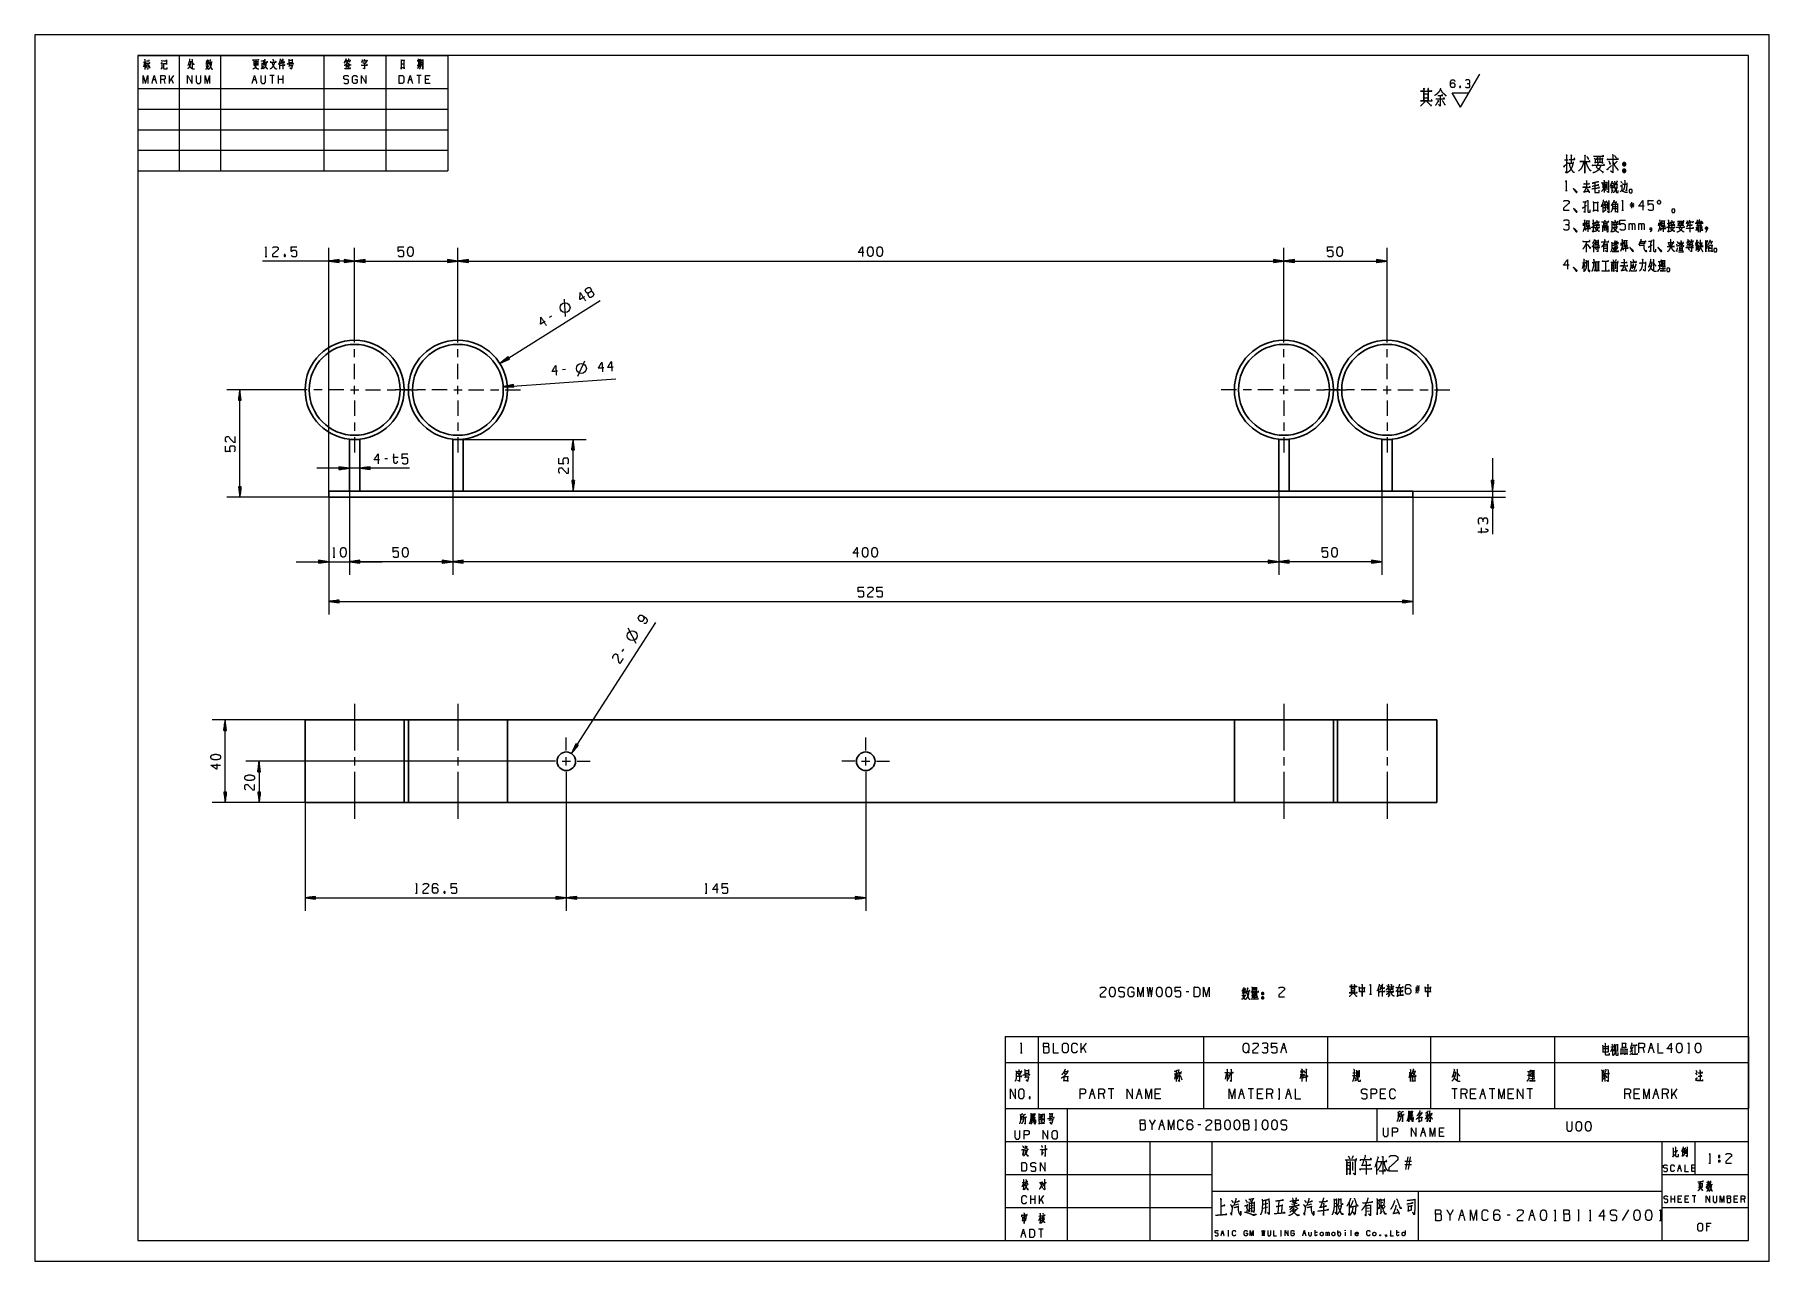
# Model space of a CAD drawing. Header units: millimetres. Extents: x 0 to 420, y 0 to 297.
import ezdxf

# ---------------------------------------------------------------- set-up
doc = ezdxf.new("R2010")
doc.units = ezdxf.units.MM
doc.layers.add('101', color=7, linetype='Continuous', true_color=0xffffff)

msp = doc.modelspace()

# ---------------------------------------------------------------- linework, layer by layer
at = {"layer": '101', "color": 133, "linetype": 'Continuous', "lineweight": 18}
for p, q in [((420, 297), (0, 297)), ((0, 297), (0, 0)), ((420, 0), (420, 297)), ((25, 292), (25, 264)), ((25, 292), (25, 5)), ((25, 292), (100, 292)), ((25, 292), (100, 292)), ((25, 292), (100, 292)), ((415, 292), (25, 292)), ((35, 292), (35, 264)), ((45, 292), (45, 264)), ((70, 292), (70, 264)), ((85, 292), (85, 264)), ((100, 292), (100, 264)), ((415, 5), (415, 292)), ((25, 284), (100, 284)), ((25, 279), (100, 279)), ((25, 274), (100, 274)), ((25, 269), (100, 269)), ((25, 264), (100, 264)), ((235, 37), (235, 5)), ((235, 37), (415, 37)), ((250, 37), (250, 5)), ((325, 37), (325, 29)), ((345, 37), (345, 29)), ((235, 29), (415, 29)), ((270, 29), (270, 5)), ((285, 29), (285, 5)), ((394, 29), (394, 5)), ((402, 29), (402, 21)), ((235, 21), (285, 21)), ((394, 21), (415, 21)), ((285, 17), (394, 17)), ((335, 17), (335, 5)), ((235, 13), (285, 13)), ((394, 13), (415, 13)), ((25, 5), (415, 5)), ((235, 5), (415, 5)), ((0, 0), (420, 0))]:
    msp.add_line(p, q, dxfattribs=at)
at = {"layer": '101', "color": 72, "linetype": 'Continuous', "lineweight": 18}
for p, q in [((26.57, 290.3), (26.35, 289.18)), ((26.36, 290.36), (26.98, 290.36)), ((26.69, 290.14), (26.91, 289.66)), ((30.74, 290.88), (30.87, 290.49)), ((31.13, 290.07), (31.22, 289.97)), ((37.42, 290.41), (37.77, 290.41)), ((41.69, 290.2), (41.43, 289.78)), ((41.53, 290.78), (41.66, 290.49)), ((41.88, 290.18), (42.11, 289.91)), ((42.14, 290.82), (41.95, 290.49)), ((53.11, 290.49), (53.99, 290.49)), ((53.11, 290.14), (53.98, 290.14)), ((54.01, 290.63), (54.01, 289.56)), ((55, 290.16), (55, 288.89)), ((55.02, 290.01), (55.35, 290.01)), ((55.4, 290.82), (55.37, 289.89)), ((59.27, 290.28), (59.27, 288.65)), ((61.56, 290.86), (62.32, 290.86)), ((61.56, 290.28), (62.32, 290.28)), ((61.73, 289.91), (61.56, 289.33)), ((62.33, 291.05), (62.33, 290.09)), ((76.04, 290.67), (76.21, 290.34)), ((92.86, 289.95), (93.25, 289.95)), ((93.22, 291.13), (93.33, 290.98)), ((27.11, 289.78), (26.88, 288.91)), ((27.56, 289.76), (27.87, 288.87)), ((28.66, 286.17), (29.22, 286.17)), ((30.65, 288.62), (30.93, 289.08)), ((31.62, 285.18), (31.34, 286.17)), ((33.59, 287.14), (32.63, 285.78)), ((32.63, 285.18), (32.63, 287.14)), ((33.59, 285.18), (33.04, 286.36)), ((41.4, 289.47), (42.16, 289.47)), ((52.94, 286.17), (53.49, 286.17)), ((53.1, 289.76), (53.98, 289.76)), ((58.02, 287.14), (56.9, 287.14)), ((57.46, 287.14), (57.46, 285.18)), ((59.02, 285.18), (59.02, 287.14)), ((60.14, 286.17), (59.02, 286.17)), ((60.14, 285.18), (60.14, 287.14)), ((61.6, 289.56), (62.33, 289.56)), ((75.31, 289.52), (75.48, 289.02)), ((75.35, 289.72), (76.07, 289.72)), ((75.6, 289.62), (75.76, 289.2)), ((76.13, 289.56), (75.92, 288.89)), ((90.65, 286.17), (91.2, 286.17)), ((93.6, 287.14), (92.49, 287.14)), ((92.92, 289.33), (92.65, 288.71)), ((93.05, 287.14), (93.05, 285.18)), ((93.18, 289.37), (93.28, 289.04)), ((93.75, 288.94), (94, 288.69)), ((95.45, 286.17), (94.61, 286.17)), ((370.4, 266.71), (371.3, 266.71)), ((371.3, 265.92), (372.44, 265.92)), ((379.69, 260.67), (380.36, 260.7)), ((380.64, 261.37), (380.78, 261.22)), ((380.69, 261.27), (380.69, 259.4)), ((380.98, 261.72), (381.12, 261.57)), ((383.87, 260.42), (384.19, 260.42)), ((384.01, 261.5), (384.22, 261.1)), ((370.62, 259.27), (371.04, 259.27)), ((380.04, 260.05), (380.36, 259.27)), ((381.01, 256.84), (381.26, 256.76)), ((382.23, 256.41), (382.92, 256.41)), ((383.01, 256.61), (382.67, 256.14)), ((386.75, 254.99), (386.75, 256.41)), ((378.12, 252.07), (378.28, 251.72)), ((379.69, 256.11), (379.69, 253.94)), ((379.88, 254.21), (380.53, 254.64)), ((380.13, 252.15), (380.27, 251.8)), ((380.25, 255.74), (380.25, 254.46)), ((380.38, 256.16), (380.55, 255.66)), ((382.09, 254.89), (383.2, 254.89)), ((382.12, 255.44), (383.22, 255.44)), ((382.49, 252.07), (382.72, 251.72)), ((384.27, 254.51), (384.7, 254.51)), ((387.26, 255.71), (386.25, 255.71)), ((387.08, 256.19), (386.43, 255.24)), ((386.43, 256.19), (387.1, 255.24)), ((396.33, 252.07), (396.49, 251.72)), ((400.63, 252.17), (400.79, 251.8)), ((377.94, 251.45), (378.08, 251.02)), ((378.58, 251.47), (378.43, 250.97)), ((379.63, 250.55), (380.87, 250.55)), ((379.88, 250.87), (380.68, 250.87)), ((379.93, 251.3), (380.64, 251.3)), ((380, 250.2), (380.55, 250.2)), ((380, 249.72), (380.55, 249.72)), ((380.59, 250.4), (380.59, 249.62)), ((380.64, 251.47), (380.64, 250.7)), ((382.07, 250.32), (383.08, 250.32)), ((386.09, 249.75), (386.09, 251.32)), ((388.37, 249.75), (388.37, 251.32)), ((396.15, 251.45), (396.29, 251.02)), ((396.79, 251.47), (396.65, 250.97)), ((401.59, 251.85), (401.43, 251.35)), ((60.46, 243.74), (60.62, 243.31)), ((375.65, 246.41), (375.65, 244.36)), ((375.91, 246.24), (376.58, 245.36)), ((376.64, 245.54), (376.56, 245.16)), ((377.44, 246.11), (377.44, 244.36)), ((377.98, 247.11), (378.56, 247.11)), ((377.98, 246.69), (378.56, 246.69)), ((377.98, 246.26), (378.56, 246.26)), ((378.52, 244.41), (378.33, 244.64)), ((378.52, 245.91), (378.52, 244.46)), ((378.56, 247.31), (378.56, 246.11)), ((379.95, 245.86), (380.62, 245.86)), ((379.97, 245.34), (380.64, 245.34)), ((400.33, 246.84), (400.44, 246.54)), ((400.7, 246.54), (400.7, 245.91)), ((401.2, 246.84), (401.36, 246.51)), ((405.82, 245.31), (406.16, 245.31)), ((55.78, 243.29), (56.21, 243.29)), ((375.04, 241.7), (374.71, 240.35)), ((375.12, 241.5), (375.45, 240.92)), ((380.34, 242.2), (380.34, 239.85)), ((380.34, 242.17), (380.34, 239.85)), ((382.12, 242.55), (382.37, 242.1)), ((382.21, 239.92), (382.39, 239.65)), ((382.88, 242.55), (382.67, 242.1)), ((391.14, 241.77), (391.56, 241.77)), ((393.42, 242.05), (393.42, 240.22)), ((393.86, 241.57), (394.64, 241.57)), ((128.52, 228.8), (128.28, 232.95)), ((125.14, 228.85), (124.57, 228.49)), ((128.5, 215.92), (127.83, 215.87)), ((131.47, 214.29), (133.21, 218.07)), ((85.44, 194.33), (84.77, 194.33)), ((86.71, 194.71), (88.04, 194.71)), ((350.29, 176.28), (350.29, 177.6)), ((72.24, 170.49), (72.66, 170.49)), ((145.65, 149.61), (143.67, 153.27)), ((142.57, 148.22), (142.2, 147.66)), ((92.2, 89.1), (92.62, 89.1)), ((99.15, 89.55), (99.31, 89.13)), ((162.35, 89.1), (162.78, 89.1)), ((279.48, 65.22), (278.8, 65.22)), ((292.3, 64.45), (293.22, 64.45)), ((292.66, 65.32), (292.34, 64.82)), ((292.46, 66.02), (292.62, 65.67)), ((292.89, 65.3), (293.17, 64.97)), ((293.21, 66.07), (292.98, 65.67)), ((323.23, 64.67), (323.65, 64.67)), ((325.35, 66.07), (325.35, 64.1)), ((328.83, 65.12), (328.45, 64.9)), ((335.32, 66.1), (334.31, 66.1)), ((335.32, 65.62), (334.31, 65.62)), ((334.47, 64.9), (334.81, 66.82)), ((335.16, 66.82), (334.82, 64.9)), ((235, 54.46), (243, 54.46)), ((235, 54.46), (235, 48.11)), ((238.67, 50.48), (239.09, 50.48)), ((243, 54.46), (243, 48.11)), ((243, 54.46), (283, 54.46)), ((254.57, 52.85), (253.41, 51.2)), ((253.41, 50.48), (253.41, 52.85)), ((254.57, 50.48), (253.9, 51.9)), ((283, 54.46), (283, 48.11)), ((283, 54.46), (313, 54.46)), ((302.09, 51.68), (302.76, 51.68)), ((313, 54.46), (313, 48.11)), ((313, 54.46), (338, 54.46)), ((338, 54.46), (338, 48.11)), ((338, 54.46), (368, 54.46)), ((368, 54.46), (368, 48.11)), ((368, 54.46), (415, 54.46)), ((379.68, 52.03), (380.95, 52.03)), ((379.68, 51.5), (380.95, 51.5)), ((379.7, 50.7), (380.95, 50.7)), ((380.99, 52.22), (380.99, 50.6)), ((381.87, 52.65), (382.02, 52.22)), ((382.04, 51.4), (382.34, 50.93)), ((386.26, 50.08), (386.98, 50.55)), ((386.28, 50.7), (387, 51.03)), ((386.93, 51.95), (386.49, 50.85)), ((387.44, 52.22), (387.44, 50.17)), ((389.77, 50.48), (389.44, 51.68)), ((391.04, 51.68), (391.71, 51.68)), ((400.27, 50.48), (400.7, 50.48)), ((415, 54.46), (415, 48.11)), ((235, 48.11), (243, 48.11)), ((235, 48.11), (235, 37)), ((239.76, 46.22), (240.58, 46.22)), ((240.59, 46.45), (240.59, 45.3)), ((243, 48.11), (243, 37)), ((243, 48.11), (283, 48.11)), ((283, 48.11), (283, 37)), ((283, 48.11), (313, 48.11)), ((307.33, 46.2), (307.61, 45.62)), ((313, 48.11), (313, 37)), ((313, 48.11), (338, 48.11)), ((320.7, 46.25), (320.7, 44.55)), ((338, 48.11), (338, 37)), ((338, 48.11), (368, 48.11)), ((368, 48.11), (368, 37)), ((368, 48.11), (415, 48.11)), ((380.84, 46.45), (381.02, 46.3)), ((402.21, 46.3), (402.51, 45.75)), ((415, 48.11), (415, 37)), ((239.76, 45.53), (240.58, 45.53)), ((239.95, 45.08), (239.76, 44.38)), ((239.81, 44.65), (240.59, 44.65)), ((249.23, 45.65), (249.55, 45.17)), ((275.88, 45.4), (276.64, 45.4)), ((276.21, 45.35), (275.95, 44.13)), ((276.35, 46.08), (276.35, 43.55)), ((276.39, 45.17), (276.6, 44.7)), ((276.87, 45.12), (276.55, 44)), ((276.78, 45.68), (277.56, 45.68)), ((276.8, 45.17), (276.94, 44.95)), ((277.38, 45.08), (277.79, 43.98)), ((277.63, 45.98), (277.45, 45.35)), ((288.6, 45.62), (288.21, 44.08)), ((288.74, 45.35), (289.04, 44.9)), ((306.72, 45.25), (306.32, 44.17)), ((306.37, 45.25), (307.18, 45.25)), ((306.49, 46.18), (306.62, 45.6)), ((306.87, 45.25), (307.18, 44.77)), ((307.15, 46.18), (306.94, 45.53)), ((307.31, 45.37), (307.52, 44.92)), ((319.06, 44.95), (319.87, 44.95)), ((319.15, 45.65), (319.82, 45.65)), ((320.1, 46.03), (320.7, 46.03)), ((333.02, 45.6), (332.74, 44.45)), ((343.6, 45.68), (344.03, 45.68)), ((361.81, 45.95), (361.81, 44.13)), ((362.25, 45.48), (363.03, 45.48)), ((379.52, 46.1), (379.87, 46.1)), ((380.17, 45.6), (380.17, 43.53)), ((402.12, 45.6), (402.42, 45.12)), ((240.85, 39.81), (240.99, 39.39)), ((255.72, 40.56), (256.39, 40.56)), ((259, 39.36), (258.67, 40.56)), ((261.28, 41.74), (259.94, 41.74)), ((260.61, 41.74), (260.61, 39.36)), ((267.1, 40.56), (267.77, 40.56)), ((272.33, 40.56), (271.32, 40.56)), ((291.86, 40.56), (292.53, 40.56)), ((295.14, 41.74), (293.8, 41.74)), ((294.47, 41.74), (294.47, 39.36)), ((297.08, 40.56), (296.08, 40.56)), ((299.7, 39.36), (299.36, 40.56)), ((301.12, 41.74), (301.46, 41.74)), ((301.12, 39.36), (301.46, 39.36)), ((301.3, 41.74), (301.3, 39.36)), ((303.24, 40.56), (303.91, 40.56)), ((326.85, 40.56), (325.84, 40.56)), ((344.45, 41.74), (343.11, 41.74)), ((343.78, 41.74), (343.78, 39.36)), ((346.73, 39.36), (346.39, 40.56)), ((348.67, 40.56), (347.66, 40.56)), ((350.27, 40.56), (350.94, 40.56)), ((353.56, 41.74), (352.21, 41.74)), ((352.88, 41.74), (352.88, 39.36)), ((357.77, 40.56), (356.76, 40.56)), ((362.66, 41.74), (361.32, 41.74)), ((361.99, 41.74), (361.99, 39.36)), ((386.37, 39.36), (386.04, 40.56)), ((388.31, 40.56), (387.31, 40.56)), ((392.19, 40.56), (392.87, 40.56)), ((395.48, 39.36), (395.14, 40.56)), ((397.58, 41.74), (396.41, 40.09)), ((396.41, 39.36), (396.41, 41.74)), ((397.58, 39.36), (396.91, 40.79)), ((235, 37), (243, 37)), ((241.5, 33.66), (242.04, 33.81)), ((241.79, 35.05), (241.78, 33.74)), ((243, 37), (283, 37)), ((271.28, 34.23), (270.61, 33.06)), ((283, 37), (313, 37)), ((295.47, 34.23), (295.81, 34.23)), ((295.65, 34.23), (295.65, 31.86)), ((313, 37), (338, 37)), ((332.92, 34.28), (333.47, 34.43)), ((333.22, 35.67), (333.2, 34.36)), ((336.72, 35.38), (337.43, 35.58)), ((338, 37), (368, 37)), ((368, 37), (415, 37)), ((272.55, 33.06), (273.22, 33.06)), ((282.33, 33.06), (281.65, 33.06)), ((295.47, 31.86), (295.81, 31.86)), ((335.89, 31.26), (336.48, 31.26)), ((341.01, 31.26), (340.12, 31.26)), ((318.07, 25.56), (318.46, 24.85)), ((319.27, 25.56), (318.93, 24.85)), ((331.99, 22.25), (332.52, 25.28)), ((333.08, 25.28), (332.55, 22.25)), ((396.78, 26.5), (397.1, 26.62)), ((318.21, 21.42), (318.49, 20.99)), ((323.74, 22.29), (323.6, 22.57)), ((324.91, 23.9), (324.91, 20.99)), ((326.88, 22.21), (326.74, 21.9)), ((333.33, 24.14), (331.74, 24.14)), ((333.33, 23.39), (331.74, 23.39)), ((398.04, 22.56), (398.48, 22.56)), ((401.88, 22.56), (401.21, 22.56)), ((405.37, 23.74), (405.8, 23.74)), ((407.69, 24.46), (408.02, 24.46)), ((407.69, 24.46), (407.69, 23.99)), ((239.62, 19.15), (239.06, 19.01)), ((239.43, 18.9), (239.63, 18.63)), ((404.78, 18.63), (405.57, 18.79)), ((405.68, 18.57), (406.23, 18.69)), ((241.17, 13.94), (241.17, 15.91)), ((242.28, 14.94), (241.17, 14.94)), ((242.28, 13.94), (242.28, 15.91)), ((243.29, 13.94), (243.29, 15.91)), ((244.25, 15.91), (243.29, 14.54)), ((244.25, 13.94), (243.7, 15.12)), ((290.64, 13.69), (291.54, 13.94)), ((294.25, 13.42), (295.03, 13.59)), ((294.25, 12.8), (295.08, 13)), ((297.47, 12.9), (298.59, 13.18)), ((298.54, 14.01), (297.49, 13.73)), ((301.25, 14.63), (300.98, 11.62)), ((304.3, 13.8), (305.66, 14.04)), ((308.32, 13.69), (309.22, 13.94)), ((315.02, 14.01), (314.63, 13.94)), ((315, 13.25), (314.63, 13.14)), ((323.17, 12.9), (322.32, 12.8)), ((323.85, 14.45), (323.66, 14.35)), ((326.44, 14.25), (325.93, 14.18)), ((396.24, 14.25), (396.24, 15.82)), ((397.13, 15.04), (396.24, 15.04)), ((397.13, 14.25), (397.13, 15.82)), ((398.6, 15.04), (397.94, 15.04)), ((400.3, 15.04), (399.63, 15.04)), ((402.22, 15.82), (401.33, 15.82)), ((401.78, 15.82), (401.78, 14.25)), ((412.18, 15.04), (411.51, 15.04)), ((414.1, 14.25), (413.88, 15.04)), ((239.32, 10.28), (239.85, 10.36)), ((243.7, 10.96), (243.12, 10.84)), ((243.49, 10.67), (243.68, 10.43)), ((322.32, 12.14), (323.17, 12.25)), ((343.45, 12.47), (342.71, 11.17)), ((345.17, 11.17), (345.91, 11.17)), ((357.23, 11.17), (356.49, 11.17)), ((362.14, 11.17), (362.88, 11.17)), ((367.94, 9.85), (368.4, 9.85)), ((373.63, 12.47), (374, 12.47)), ((373.63, 9.85), (374, 9.85)), ((373.83, 12.47), (373.83, 9.85)), ((376.42, 9.85), (376.89, 9.85)), ((385.88, 12.47), (384.4, 9.85)), ((393.39, 9.85), (393.86, 9.85)), ((405.52, 8.46), (404.84, 8.46)), ((239.1, 6.79), (239.66, 6.79)), ((244.18, 7.77), (243.07, 7.77)), ((243.62, 7.77), (243.62, 5.8)), ((287.41, 6.84), (287.78, 6.84)), ((288.91, 7.48), (289.1, 7.48)), ((288.91, 6.17), (289.1, 6.17)), ((289.01, 7.48), (289.01, 6.17)), ((301.64, 7.48), (301.83, 7.48)), ((301.64, 6.17), (301.83, 6.17)), ((301.74, 7.48), (301.74, 6.17)), ((307.21, 6.84), (307.58, 6.84)), ((309.85, 7.04), (310.59, 7.04)), ((312.68, 6.17), (312.68, 7.04)), ((315.51, 6.52), (315.51, 7.48)), ((317.3, 7.04), (317.3, 6.17)), ((318.71, 7.5), (318.71, 6.17)), ((329.66, 7.04), (330.39, 7.04))]:
    msp.add_line(p, q, dxfattribs=at)
at = {"layer": '101', "color": 43, "linetype": 'Continuous', "lineweight": 18}
for p, q in [((345.26, 279.45), (349.88, 287.45)), ((343.25, 282.95), (347.28, 282.95)), ((345.26, 279.45), (343.25, 282.95)), ((345.08, 284.54), (345.21, 284.21))]:
    msp.add_line(p, q, dxfattribs=at)
at = {"layer": '101', "color": 22, "linetype": 'Continuous', "lineweight": 18}
for p, q in [((71.22, 186.51), (71.22, 245.37)), ((77.47, 226.18), (77.47, 245.37)), ((77.47, 226.18), (77.47, 245.37)), ((102.47, 226.18), (102.47, 245.37)), ((102.47, 226.18), (102.47, 245.37)), ((302.47, 226.18), (302.47, 245.37)), ((302.47, 226.18), (302.47, 245.37)), ((327.47, 226.18), (327.47, 245.37)), ((77.47, 242.19), (55.15, 242.19)), ((73.76, 242.53), (71.22, 242.19)), ((71.22, 242.19), (73.76, 241.86)), ((73.76, 242.22), (71.41, 242.22)), ((73.76, 242.17), (71.41, 242.17)), ((73.76, 242.27), (71.8, 242.27)), ((73.76, 242.12), (71.8, 242.12)), ((73.76, 242.32), (72.19, 242.32)), ((73.76, 242.07), (72.19, 242.07)), ((73.76, 242.37), (72.57, 242.37)), ((73.76, 242.02), (72.57, 242.02)), ((73.76, 242.42), (72.96, 242.42)), ((73.76, 241.97), (72.96, 241.97)), ((73.76, 242.47), (73.34, 242.47)), ((73.76, 241.91), (73.34, 241.91)), ((73.76, 242.52), (73.73, 242.52)), ((73.76, 242.52), (73.73, 242.52)), ((73.76, 241.86), (73.73, 241.86)), ((73.76, 241.86), (73.73, 241.86)), ((73.76, 241.86), (73.76, 242.53)), ((74.93, 242.53), (74.93, 241.86)), ((77.47, 242.19), (74.93, 242.53)), ((74.93, 242.52), (74.96, 242.52)), ((74.93, 242.52), (74.96, 242.52)), ((74.93, 242.47), (75.35, 242.47)), ((74.93, 242.42), (75.74, 242.42)), ((74.93, 242.37), (76.12, 242.37)), ((74.93, 242.32), (76.51, 242.32)), ((74.93, 242.27), (76.89, 242.27)), ((74.93, 242.22), (77.28, 242.22)), ((74.93, 241.86), (77.47, 242.19)), ((74.93, 242.17), (77.28, 242.17)), ((74.93, 242.12), (76.89, 242.12)), ((74.93, 242.07), (76.51, 242.07)), ((74.93, 242.02), (76.12, 242.02)), ((74.93, 241.97), (75.74, 241.97)), ((74.93, 241.91), (75.35, 241.91)), ((74.93, 241.86), (74.96, 241.86)), ((74.93, 241.86), (74.96, 241.86)), ((80.01, 242.53), (77.47, 242.19)), ((77.47, 242.19), (80.01, 241.86)), ((77.47, 242.19), (102.47, 242.19)), ((80.01, 242.22), (77.66, 242.22)), ((80.01, 242.17), (77.66, 242.17)), ((80.01, 242.27), (78.05, 242.27)), ((80.01, 242.12), (78.05, 242.12)), ((80.01, 242.32), (78.44, 242.32)), ((80.01, 242.07), (78.44, 242.07)), ((80.01, 242.37), (78.82, 242.37)), ((80.01, 242.02), (78.82, 242.02)), ((80.01, 242.42), (79.21, 242.42)), ((80.01, 241.97), (79.21, 241.97)), ((80.01, 242.47), (79.59, 242.47)), ((80.01, 241.91), (79.59, 241.91)), ((80.01, 242.52), (79.98, 242.52)), ((80.01, 242.52), (79.98, 242.52)), ((80.01, 241.86), (79.98, 241.86)), ((80.01, 241.86), (79.98, 241.86)), ((80.01, 241.86), (80.01, 242.53)), ((99.93, 242.53), (99.93, 241.86)), ((102.47, 242.19), (99.93, 242.53)), ((99.93, 242.52), (99.96, 242.52)), ((99.93, 242.52), (99.96, 242.52)), ((99.93, 242.47), (100.35, 242.47)), ((99.93, 242.42), (100.74, 242.42)), ((99.93, 242.37), (101.12, 242.37)), ((99.93, 242.32), (101.51, 242.32)), ((99.93, 242.27), (101.89, 242.27)), ((99.93, 242.22), (102.28, 242.22)), ((99.93, 241.86), (102.47, 242.19)), ((99.93, 242.17), (102.28, 242.17)), ((99.93, 242.12), (101.89, 242.12)), ((99.93, 242.07), (101.51, 242.07)), ((99.93, 242.02), (101.12, 242.02)), ((99.93, 241.97), (100.74, 241.97)), ((99.93, 241.91), (100.35, 241.91)), ((99.93, 241.86), (99.96, 241.86)), ((99.93, 241.86), (99.96, 241.86)), ((105.01, 242.53), (102.47, 242.19)), ((102.47, 242.19), (105.01, 241.86)), ((102.47, 242.19), (302.47, 242.19)), ((105.01, 242.22), (102.66, 242.22)), ((105.01, 242.17), (102.66, 242.17)), ((105.01, 242.27), (103.05, 242.27)), ((105.01, 242.12), (103.05, 242.12)), ((105.01, 242.32), (103.44, 242.32)), ((105.01, 242.07), (103.44, 242.07)), ((105.01, 242.37), (103.82, 242.37)), ((105.01, 242.02), (103.82, 242.02)), ((105.01, 242.42), (104.21, 242.42)), ((105.01, 241.97), (104.21, 241.97)), ((105.01, 242.47), (104.59, 242.47)), ((105.01, 241.91), (104.59, 241.91)), ((105.01, 242.52), (104.98, 242.52)), ((105.01, 242.52), (104.98, 242.52)), ((105.01, 241.86), (104.98, 241.86)), ((105.01, 241.86), (104.98, 241.86)), ((105.01, 241.86), (105.01, 242.53)), ((299.93, 242.53), (299.93, 241.86)), ((302.47, 242.19), (299.93, 242.53)), ((299.93, 242.52), (299.96, 242.52)), ((299.93, 242.52), (299.96, 242.52)), ((299.93, 242.47), (300.35, 242.47)), ((299.93, 242.42), (300.74, 242.42)), ((299.93, 242.37), (301.12, 242.37)), ((299.93, 242.32), (301.51, 242.32)), ((299.93, 242.27), (301.89, 242.27)), ((299.93, 242.22), (302.28, 242.22)), ((299.93, 241.86), (302.47, 242.19)), ((299.93, 242.17), (302.28, 242.17)), ((299.93, 242.12), (301.89, 242.12)), ((299.93, 242.07), (301.51, 242.07)), ((299.93, 242.02), (301.12, 242.02)), ((299.93, 241.97), (300.74, 241.97)), ((299.93, 241.91), (300.35, 241.91)), ((299.93, 241.86), (299.96, 241.86)), ((299.93, 241.86), (299.96, 241.86)), ((305.01, 242.53), (302.47, 242.19)), ((302.47, 242.19), (305.01, 241.86)), ((302.47, 242.19), (327.47, 242.19)), ((305.01, 242.22), (302.66, 242.22)), ((305.01, 242.17), (302.66, 242.17)), ((305.01, 242.27), (303.05, 242.27)), ((305.01, 242.12), (303.05, 242.12)), ((305.01, 242.32), (303.44, 242.32)), ((305.01, 242.07), (303.44, 242.07)), ((305.01, 242.37), (303.82, 242.37)), ((305.01, 242.02), (303.82, 242.02)), ((305.01, 242.42), (304.21, 242.42)), ((305.01, 241.97), (304.21, 241.97)), ((305.01, 242.47), (304.59, 242.47)), ((305.01, 241.91), (304.59, 241.91)), ((305.01, 242.52), (304.98, 242.52)), ((305.01, 242.52), (304.98, 242.52)), ((305.01, 241.86), (304.98, 241.86)), ((305.01, 241.86), (304.98, 241.86)), ((305.01, 241.86), (305.01, 242.53)), ((324.93, 242.53), (324.93, 241.86)), ((327.47, 242.19), (324.93, 242.53)), ((324.93, 242.52), (324.96, 242.52)), ((324.93, 242.52), (324.96, 242.52)), ((324.93, 242.47), (325.35, 242.47)), ((324.93, 242.42), (325.74, 242.42)), ((324.93, 242.37), (326.12, 242.37)), ((324.93, 242.32), (326.51, 242.32)), ((324.93, 242.27), (326.89, 242.27)), ((324.93, 242.22), (327.28, 242.22)), ((324.93, 241.86), (327.47, 242.19)), ((324.93, 242.17), (327.28, 242.17)), ((324.93, 242.12), (326.89, 242.12)), ((324.93, 242.07), (326.51, 242.07)), ((324.93, 242.02), (326.12, 242.02)), ((324.93, 241.97), (325.74, 241.97)), ((324.93, 241.91), (325.35, 241.91)), ((324.93, 241.86), (324.96, 241.86)), ((324.93, 241.86), (324.96, 241.86)), ((112.64, 217.38), (136.94, 232.6)), ((114.62, 219.01), (112.64, 217.38)), ((112.64, 217.38), (114.97, 218.44)), ((114.78, 218.75), (112.79, 217.5)), ((114.81, 218.7), (112.82, 217.46)), ((114.75, 218.79), (113.09, 217.75)), ((114.83, 218.66), (113.17, 217.62)), ((114.73, 218.83), (113.39, 218)), ((114.86, 218.62), (113.53, 217.78)), ((114.7, 218.88), (113.69, 218.24)), ((114.89, 218.57), (113.88, 217.94)), ((114.67, 218.92), (113.99, 218.49)), ((114.91, 218.53), (114.23, 218.1)), ((114.64, 218.96), (114.29, 218.74)), ((114.62, 219), (114.59, 218.99)), ((114.62, 219), (114.59, 218.99)), ((114.94, 218.49), (114.59, 218.27)), ((114.97, 218.44), (114.62, 219.01)), ((114.97, 218.45), (114.94, 218.43)), ((114.97, 218.45), (114.94, 218.43)), ((62.3, 211.01), (46.5, 211.01)), ((49.67, 211.01), (49.34, 208.47)), ((49.55, 208.47), (49.55, 210.04)), ((49.6, 208.47), (49.6, 210.43)), ((49.65, 208.47), (49.65, 210.81)), ((50.01, 208.47), (49.67, 211.01)), ((49.67, 185.01), (49.67, 211.01)), ((49.7, 208.47), (49.7, 210.81)), ((49.75, 208.47), (49.75, 210.43)), ((49.8, 208.47), (49.8, 210.04)), ((113.44, 211.77), (140.68, 213.68)), ((115.96, 212.28), (113.44, 211.77)), ((113.44, 211.77), (116, 211.62)), ((115.98, 211.98), (113.64, 211.81)), ((115.98, 211.93), (113.64, 211.76)), ((115.97, 212.03), (114.02, 211.89)), ((115.98, 211.88), (114.03, 211.74)), ((115.97, 212.08), (114.4, 211.97)), ((115.99, 211.82), (114.42, 211.71)), ((115.97, 212.13), (114.78, 212.05)), ((115.99, 211.77), (114.8, 211.69)), ((115.96, 212.18), (115.16, 212.12)), ((115.99, 211.72), (115.19, 211.67)), ((115.96, 212.23), (115.54, 212.2)), ((116, 211.67), (115.58, 211.64)), ((115.96, 212.28), (115.92, 212.28)), ((115.96, 212.28), (115.92, 212.28)), ((116, 211.62), (115.96, 212.28)), ((116, 211.62), (115.97, 211.62)), ((116, 211.62), (115.97, 211.62)), ((49.34, 208.47), (49.34, 208.5)), ((49.34, 208.47), (49.34, 208.5)), ((49.34, 208.47), (50.01, 208.47)), ((49.39, 208.47), (49.39, 208.88)), ((49.44, 208.47), (49.44, 209.27)), ((49.49, 208.47), (49.49, 209.66)), ((49.85, 208.47), (49.85, 209.66)), ((49.9, 208.47), (49.9, 209.27)), ((49.95, 208.47), (49.95, 208.88)), ((50, 208.47), (50, 208.5)), ((50, 208.47), (50, 208.5)), ((103.72, 199.01), (133.55, 199.01)), ((130.37, 199.01), (130.04, 196.47)), ((130.2, 196.47), (130.2, 197.66)), ((130.25, 196.47), (130.25, 198.04)), ((130.3, 196.47), (130.3, 198.43)), ((130.35, 196.47), (130.35, 198.81)), ((130.71, 196.47), (130.37, 199.01)), ((130.37, 186.51), (130.37, 199.01)), ((130.4, 196.47), (130.4, 198.81)), ((130.45, 196.47), (130.45, 198.43)), ((130.5, 196.47), (130.5, 198.04)), ((130.55, 196.47), (130.55, 197.66)), ((130.04, 196.47), (130.04, 196.5)), ((130.04, 196.47), (130.04, 196.5)), ((130.04, 196.47), (130.71, 196.47)), ((130.09, 196.47), (130.09, 196.88)), ((130.14, 196.47), (130.14, 197.27)), ((130.6, 196.47), (130.6, 197.27)), ((130.65, 196.47), (130.65, 196.88)), ((130.7, 196.47), (130.7, 196.5)), ((130.7, 196.47), (130.7, 196.5)), ((352.96, 194.44), (352.96, 176.1)), ((90.77, 192.04), (68.28, 192.04)), ((73.68, 192.37), (73.71, 192.37)), ((73.68, 192.37), (73.71, 192.37)), ((73.68, 192.37), (73.68, 191.71)), ((76.22, 192.04), (73.68, 192.37)), ((73.68, 192.32), (74.1, 192.32)), ((73.68, 192.27), (74.49, 192.27)), ((73.68, 192.22), (74.87, 192.22)), ((73.68, 192.17), (75.26, 192.17)), ((73.68, 192.12), (75.64, 192.12)), ((73.68, 192.07), (76.03, 192.07)), ((73.68, 191.71), (76.22, 192.04)), ((73.68, 192.01), (76.03, 192.01)), ((73.68, 191.96), (75.64, 191.96)), ((73.68, 191.91), (75.26, 191.91)), ((73.68, 191.86), (74.87, 191.86)), ((73.68, 191.81), (74.49, 191.81)), ((73.68, 191.76), (74.1, 191.76)), ((73.68, 191.71), (73.71, 191.71)), ((73.68, 191.71), (73.71, 191.71)), ((81.26, 192.37), (78.72, 192.04)), ((78.72, 192.04), (81.26, 191.71)), ((81.26, 192.07), (78.91, 192.07)), ((81.26, 192.01), (78.91, 192.01)), ((81.26, 192.12), (79.3, 192.12)), ((81.26, 191.96), (79.3, 191.96)), ((81.26, 192.17), (79.69, 192.17)), ((81.26, 191.91), (79.69, 191.91)), ((81.26, 192.22), (80.07, 192.22)), ((81.26, 191.86), (80.07, 191.86)), ((81.26, 192.27), (80.46, 192.27)), ((81.26, 191.81), (80.46, 191.81)), ((81.26, 192.32), (80.84, 192.32)), ((81.26, 191.76), (80.84, 191.76)), ((81.26, 192.37), (81.23, 192.37)), ((81.26, 192.37), (81.23, 192.37)), ((81.26, 191.71), (81.23, 191.71)), ((81.26, 191.71), (81.23, 191.71)), ((81.26, 191.71), (81.26, 192.37)), ((130.04, 189.05), (130.04, 189.01)), ((130.04, 189.05), (130.04, 189.01)), ((130.04, 189.05), (130.37, 186.51)), ((130.71, 189.05), (130.04, 189.05)), ((130.09, 189.05), (130.09, 188.63)), ((130.14, 189.05), (130.14, 188.24)), ((130.2, 189.05), (130.2, 187.86)), ((130.25, 189.05), (130.25, 187.47)), ((130.3, 189.05), (130.3, 187.08)), ((130.35, 189.05), (130.35, 186.7)), ((130.37, 186.51), (130.71, 189.05)), ((130.4, 189.05), (130.4, 186.7)), ((130.45, 189.05), (130.45, 187.08)), ((130.5, 189.05), (130.5, 187.47)), ((130.55, 189.05), (130.55, 187.86)), ((130.6, 189.05), (130.6, 188.24)), ((130.65, 189.05), (130.65, 188.63)), ((130.7, 189.05), (130.7, 189.01)), ((130.7, 189.05), (130.7, 189.01)), ((352.62, 189.05), (352.96, 186.51)), ((353.29, 189.05), (352.62, 189.05)), ((352.63, 189.05), (352.63, 189.01)), ((352.63, 189.05), (352.63, 189.01)), ((352.68, 189.05), (352.68, 188.63)), ((352.73, 189.05), (352.73, 188.24)), ((352.78, 189.05), (352.78, 187.86)), ((352.83, 189.05), (352.83, 187.47)), ((352.88, 189.05), (352.88, 187.08)), ((352.93, 189.05), (352.93, 186.7)), ((352.96, 186.51), (353.29, 189.05)), ((352.98, 189.05), (352.98, 186.7)), ((353.03, 189.05), (353.03, 187.08)), ((353.08, 189.05), (353.08, 187.47)), ((353.13, 189.05), (353.13, 187.86)), ((353.18, 189.05), (353.18, 188.24)), ((353.23, 189.05), (353.23, 188.63)), ((353.29, 189.05), (353.29, 189.01)), ((353.29, 189.05), (353.29, 189.01)), ((71.22, 185.01), (46.5, 185.01)), ((49.34, 187.55), (49.34, 187.51)), ((49.34, 187.55), (49.34, 187.51)), ((49.34, 187.55), (49.67, 185.01)), ((50.01, 187.55), (49.34, 187.55)), ((49.39, 187.55), (49.39, 187.13)), ((49.44, 187.55), (49.44, 186.74)), ((49.49, 187.55), (49.49, 186.36)), ((49.55, 187.55), (49.55, 185.97)), ((49.6, 187.55), (49.6, 185.58)), ((49.65, 187.55), (49.65, 185.2)), ((49.67, 185.01), (50.01, 187.55)), ((49.7, 187.55), (49.7, 185.2)), ((49.75, 187.55), (49.75, 185.58)), ((49.8, 187.55), (49.8, 185.97)), ((49.85, 187.55), (49.85, 186.36)), ((49.9, 187.55), (49.9, 186.74)), ((49.95, 187.55), (49.95, 187.13)), ((50, 187.55), (50, 187.51)), ((50, 187.55), (50, 187.51)), ((71.22, 185.01), (71.22, 166.22)), ((71.22, 185.01), (71.22, 156.6)), ((76.22, 186.51), (76.22, 166.22)), ((76.22, 186.51), (76.22, 166.22)), ((101.22, 186.51), (101.22, 166.22)), ((101.22, 186.51), (101.22, 166.22)), ((103.72, 186.51), (133.55, 186.51)), ((301.22, 186.51), (301.22, 166.22)), ((301.22, 186.51), (301.22, 166.22)), ((326.22, 186.51), (326.22, 166.22)), ((333.72, 186.51), (356.13, 186.51)), ((333.72, 185.01), (356.13, 185.01)), ((333.72, 185.01), (333.72, 156.6)), ((352.96, 185.01), (352.62, 182.47)), ((352.93, 182.47), (352.93, 184.81)), ((353.29, 182.47), (352.96, 185.01)), ((352.98, 182.47), (352.98, 184.81)), ((352.62, 182.47), (353.29, 182.47)), ((352.63, 182.47), (352.63, 182.5)), ((352.63, 182.47), (352.63, 182.5)), ((352.68, 182.47), (352.68, 182.88)), ((352.73, 182.47), (352.73, 183.27)), ((352.78, 182.47), (352.78, 183.66)), ((352.83, 182.47), (352.83, 184.04)), ((352.88, 182.47), (352.88, 184.43)), ((353.03, 182.47), (353.03, 184.43)), ((353.08, 182.47), (353.08, 184.04)), ((353.13, 182.47), (353.13, 183.66)), ((353.18, 182.47), (353.18, 183.27)), ((353.23, 182.47), (353.23, 182.88)), ((353.29, 182.47), (353.29, 182.5)), ((353.29, 182.47), (353.29, 182.5)), ((63.28, 169.4), (84.16, 169.4)), ((68.68, 169.73), (68.71, 169.73)), ((68.68, 169.73), (68.71, 169.73)), ((68.68, 169.73), (68.68, 169.06)), ((71.22, 169.4), (68.68, 169.73)), ((68.68, 169.68), (69.1, 169.68)), ((68.68, 169.62), (69.49, 169.62)), ((68.68, 169.57), (69.87, 169.57)), ((68.68, 169.52), (70.26, 169.52)), ((68.68, 169.47), (70.64, 169.47)), ((68.68, 169.42), (71.03, 169.42)), ((68.68, 169.06), (71.22, 169.4)), ((68.68, 169.37), (71.03, 169.37)), ((68.68, 169.32), (70.64, 169.32)), ((68.68, 169.27), (70.26, 169.27)), ((68.68, 169.22), (69.87, 169.22)), ((68.68, 169.17), (69.49, 169.17)), ((68.68, 169.12), (69.1, 169.12)), ((68.68, 169.07), (68.71, 169.07)), ((68.68, 169.07), (68.71, 169.07)), ((78.76, 169.73), (76.22, 169.4)), ((78.76, 169.73), (76.22, 169.4)), ((76.22, 169.4), (78.76, 169.06)), ((101.22, 169.4), (76.22, 169.4)), ((76.22, 169.4), (78.76, 169.06)), ((78.76, 169.42), (76.41, 169.42)), ((78.76, 169.42), (76.41, 169.42)), ((78.76, 169.37), (76.41, 169.37)), ((78.76, 169.37), (76.41, 169.37)), ((78.76, 169.47), (76.8, 169.47)), ((78.76, 169.47), (76.8, 169.47)), ((78.76, 169.32), (76.8, 169.32)), ((78.76, 169.32), (76.8, 169.32)), ((78.76, 169.52), (77.19, 169.52)), ((78.76, 169.52), (77.19, 169.52)), ((78.76, 169.27), (77.19, 169.27)), ((78.76, 169.27), (77.19, 169.27)), ((78.76, 169.57), (77.57, 169.57)), ((78.76, 169.57), (77.57, 169.57)), ((78.76, 169.22), (77.57, 169.22)), ((78.76, 169.22), (77.57, 169.22)), ((78.76, 169.62), (77.96, 169.62)), ((78.76, 169.62), (77.96, 169.62)), ((78.76, 169.17), (77.96, 169.17)), ((78.76, 169.17), (77.96, 169.17)), ((78.76, 169.68), (78.34, 169.68)), ((78.76, 169.68), (78.34, 169.68)), ((78.76, 169.12), (78.34, 169.12)), ((78.76, 169.12), (78.34, 169.12)), ((78.76, 169.73), (78.73, 169.73)), ((78.76, 169.73), (78.73, 169.73)), ((78.76, 169.73), (78.73, 169.73)), ((78.76, 169.73), (78.73, 169.73)), ((78.76, 169.07), (78.73, 169.07)), ((78.76, 169.07), (78.73, 169.07)), ((78.76, 169.07), (78.73, 169.07)), ((78.76, 169.07), (78.73, 169.07)), ((78.76, 169.06), (78.76, 169.73)), ((78.76, 169.06), (78.76, 169.73)), ((98.68, 169.73), (98.71, 169.73)), ((98.68, 169.73), (98.71, 169.73)), ((98.68, 169.73), (98.68, 169.06)), ((101.22, 169.4), (98.68, 169.73)), ((98.68, 169.68), (99.1, 169.68)), ((98.68, 169.62), (99.49, 169.62)), ((98.68, 169.57), (99.87, 169.57)), ((98.68, 169.52), (100.26, 169.52)), ((98.68, 169.47), (100.64, 169.47)), ((98.68, 169.42), (101.03, 169.42)), ((98.68, 169.06), (101.22, 169.4)), ((98.68, 169.37), (101.03, 169.37)), ((98.68, 169.32), (100.64, 169.32)), ((98.68, 169.27), (100.26, 169.27)), ((98.68, 169.22), (99.87, 169.22)), ((98.68, 169.17), (99.49, 169.17)), ((98.68, 169.12), (99.1, 169.12)), ((98.68, 169.07), (98.71, 169.07)), ((98.68, 169.07), (98.71, 169.07)), ((103.76, 169.73), (101.22, 169.4)), ((101.22, 169.4), (103.76, 169.06)), ((301.22, 169.4), (101.22, 169.4)), ((103.76, 169.42), (101.41, 169.42)), ((103.76, 169.37), (101.41, 169.37)), ((103.76, 169.47), (101.8, 169.47)), ((103.76, 169.32), (101.8, 169.32)), ((103.76, 169.52), (102.19, 169.52)), ((103.76, 169.27), (102.19, 169.27)), ((103.76, 169.57), (102.57, 169.57)), ((103.76, 169.22), (102.57, 169.22)), ((103.76, 169.62), (102.96, 169.62)), ((103.76, 169.17), (102.96, 169.17)), ((103.76, 169.68), (103.34, 169.68)), ((103.76, 169.12), (103.34, 169.12)), ((103.76, 169.73), (103.73, 169.73)), ((103.76, 169.73), (103.73, 169.73)), ((103.76, 169.07), (103.73, 169.07)), ((103.76, 169.07), (103.73, 169.07)), ((103.76, 169.06), (103.76, 169.73)), ((298.68, 169.73), (298.71, 169.73)), ((298.68, 169.73), (298.71, 169.73)), ((298.68, 169.73), (298.68, 169.06)), ((301.22, 169.4), (298.68, 169.73)), ((298.68, 169.68), (299.1, 169.68)), ((298.68, 169.62), (299.49, 169.62)), ((298.68, 169.57), (299.87, 169.57)), ((298.68, 169.52), (300.26, 169.52)), ((298.68, 169.47), (300.64, 169.47)), ((298.68, 169.42), (301.03, 169.42)), ((298.68, 169.06), (301.22, 169.4)), ((298.68, 169.37), (301.03, 169.37)), ((298.68, 169.32), (300.64, 169.32)), ((298.68, 169.27), (300.26, 169.27)), ((298.68, 169.22), (299.87, 169.22)), ((298.68, 169.17), (299.49, 169.17)), ((298.68, 169.12), (299.1, 169.12)), ((298.68, 169.07), (298.71, 169.07)), ((298.68, 169.07), (298.71, 169.07)), ((303.76, 169.73), (301.22, 169.4)), ((301.22, 169.4), (303.76, 169.06)), ((326.22, 169.4), (301.22, 169.4)), ((303.76, 169.42), (301.41, 169.42)), ((303.76, 169.37), (301.41, 169.37)), ((303.76, 169.47), (301.8, 169.47)), ((303.76, 169.32), (301.8, 169.32)), ((303.76, 169.52), (302.19, 169.52)), ((303.76, 169.27), (302.19, 169.27)), ((303.76, 169.57), (302.57, 169.57)), ((303.76, 169.22), (302.57, 169.22)), ((303.76, 169.62), (302.96, 169.62)), ((303.76, 169.17), (302.96, 169.17)), ((303.76, 169.68), (303.34, 169.68)), ((303.76, 169.12), (303.34, 169.12)), ((303.76, 169.73), (303.73, 169.73)), ((303.76, 169.73), (303.73, 169.73)), ((303.76, 169.07), (303.73, 169.07)), ((303.76, 169.07), (303.73, 169.07)), ((303.76, 169.06), (303.76, 169.73)), ((323.68, 169.73), (323.71, 169.73)), ((323.68, 169.73), (323.71, 169.73)), ((323.68, 169.73), (323.68, 169.06)), ((326.22, 169.4), (323.68, 169.73)), ((323.68, 169.68), (324.1, 169.68)), ((323.68, 169.62), (324.49, 169.62)), ((323.68, 169.57), (324.87, 169.57)), ((323.68, 169.52), (325.26, 169.52)), ((323.68, 169.47), (325.64, 169.47)), ((323.68, 169.42), (326.03, 169.42)), ((323.68, 169.06), (326.22, 169.4)), ((323.68, 169.37), (326.03, 169.37)), ((323.68, 169.32), (325.64, 169.32)), ((323.68, 169.27), (325.26, 169.27)), ((323.68, 169.22), (324.87, 169.22)), ((323.68, 169.17), (324.49, 169.17)), ((323.68, 169.12), (324.1, 169.12)), ((323.68, 169.07), (323.71, 169.07)), ((323.68, 169.07), (323.71, 169.07)), ((73.76, 160.11), (71.22, 159.77)), ((71.22, 159.77), (73.76, 159.44)), ((71.22, 159.77), (333.72, 159.77)), ((73.76, 159.8), (71.41, 159.8)), ((73.76, 159.75), (71.41, 159.75)), ((73.76, 159.85), (71.8, 159.85)), ((73.76, 159.7), (71.8, 159.7)), ((73.76, 159.9), (72.19, 159.9)), ((73.76, 159.65), (72.19, 159.65)), ((73.76, 159.95), (72.57, 159.95)), ((73.76, 160), (72.96, 160)), ((73.76, 160.05), (73.34, 160.05)), ((73.76, 160.1), (73.73, 160.1)), ((73.76, 160.1), (73.73, 160.1)), ((73.76, 159.44), (73.76, 160.11)), ((331.18, 160.11), (331.18, 159.44)), ((333.72, 159.77), (331.18, 160.11)), ((331.18, 160.1), (331.21, 160.1)), ((331.18, 160.1), (331.21, 160.1)), ((331.18, 160.05), (331.6, 160.05)), ((331.18, 160), (331.99, 160)), ((331.18, 159.95), (332.37, 159.95)), ((331.18, 159.9), (332.76, 159.9)), ((331.18, 159.85), (333.14, 159.85)), ((331.18, 159.8), (333.53, 159.8)), ((331.18, 159.44), (333.72, 159.77)), ((331.18, 159.75), (333.53, 159.75)), ((331.18, 159.7), (333.14, 159.7)), ((331.18, 159.65), (332.76, 159.65)), ((73.76, 159.6), (72.57, 159.6)), ((73.76, 159.55), (72.96, 159.55)), ((73.76, 159.5), (73.34, 159.5)), ((73.76, 159.44), (73.73, 159.44)), ((73.76, 159.44), (73.73, 159.44)), ((331.18, 159.6), (332.37, 159.6)), ((331.18, 159.55), (331.99, 159.55)), ((331.18, 159.5), (331.6, 159.5)), ((331.18, 159.44), (331.21, 159.44)), ((331.18, 159.44), (331.21, 159.44)), ((129.94, 122.97), (150.43, 154.71)), ((65.47, 131.08), (42.94, 131.08)), ((46.11, 131.08), (45.78, 128.54)), ((46.04, 128.54), (46.04, 130.5)), ((46.09, 128.54), (46.09, 130.89)), ((46.45, 128.54), (46.11, 131.08)), ((46.11, 111.08), (46.11, 131.08)), ((46.14, 128.54), (46.14, 130.89)), ((46.19, 128.54), (46.19, 130.5)), ((45.78, 128.54), (45.78, 128.57)), ((45.78, 128.54), (45.78, 128.57)), ((45.78, 128.54), (46.45, 128.54)), ((45.83, 128.54), (45.83, 128.96)), ((45.88, 128.54), (45.88, 129.34)), ((45.94, 128.54), (45.94, 129.73)), ((45.99, 128.54), (45.99, 130.11)), ((46.24, 128.54), (46.24, 130.11)), ((46.29, 128.54), (46.29, 129.73)), ((46.34, 128.54), (46.34, 129.34)), ((46.39, 128.54), (46.39, 128.96)), ((46.44, 128.54), (46.44, 128.57)), ((46.44, 128.54), (46.44, 128.57)), ((131.04, 125.28), (129.94, 122.97)), ((129.94, 122.97), (131.6, 124.92)), ((131.3, 125.12), (130.02, 123.14)), ((131.34, 125.09), (130.07, 123.12)), ((131.25, 125.14), (130.19, 123.5)), ((131.38, 125.06), (130.32, 123.41)), ((131.21, 125.17), (130.36, 123.85)), ((131.17, 125.2), (130.52, 124.2)), ((131.43, 125.03), (130.57, 123.71)), ((131.13, 125.23), (130.69, 124.55)), ((131.47, 125.01), (130.82, 124.01)), ((131.08, 125.25), (130.86, 124.9)), ((131.04, 125.28), (131.02, 125.25)), ((131.04, 125.28), (131.02, 125.25)), ((131.6, 124.92), (131.04, 125.28)), ((131.51, 124.98), (131.08, 124.3)), ((131.55, 124.95), (131.33, 124.6)), ((131.6, 124.92), (131.58, 124.9)), ((131.6, 124.92), (131.58, 124.9)), ((122.96, 121.08), (51.16, 121.08)), ((54.34, 121.08), (54, 118.54)), ((54, 118.54), (54.67, 118.54)), ((54.01, 118.54), (54.01, 118.57)), ((54.01, 118.54), (54.01, 118.57)), ((54.06, 118.54), (54.06, 118.96)), ((54.11, 118.54), (54.11, 119.34)), ((54.16, 118.54), (54.16, 119.73)), ((54.21, 118.54), (54.21, 120.11)), ((54.26, 118.54), (54.26, 120.5)), ((54.31, 118.54), (54.31, 120.89)), ((54.67, 118.54), (54.34, 121.08)), ((54.34, 121.08), (54.34, 111.08)), ((54.36, 118.54), (54.36, 120.89)), ((54.41, 118.54), (54.41, 120.5)), ((54.46, 118.54), (54.46, 120.11)), ((54.51, 118.54), (54.51, 119.73)), ((54.56, 118.54), (54.56, 119.34)), ((54.62, 118.54), (54.62, 118.96)), ((54.67, 118.54), (54.67, 118.57)), ((54.67, 118.54), (54.67, 118.57)), ((45.78, 113.62), (45.78, 113.59)), ((45.78, 113.62), (45.78, 113.59)), ((45.78, 113.62), (46.11, 111.08)), ((46.45, 113.62), (45.78, 113.62)), ((45.83, 113.62), (45.83, 113.2)), ((45.88, 113.62), (45.88, 112.81)), ((45.94, 113.62), (45.94, 112.43)), ((45.99, 113.62), (45.99, 112.04)), ((46.04, 113.62), (46.04, 111.66)), ((46.09, 113.62), (46.09, 111.27)), ((46.11, 111.08), (46.45, 113.62)), ((46.14, 113.62), (46.14, 111.27)), ((46.19, 113.62), (46.19, 111.66)), ((46.24, 113.62), (46.24, 112.04)), ((46.29, 113.62), (46.29, 112.43)), ((46.34, 113.62), (46.34, 112.81)), ((46.39, 113.62), (46.39, 113.2)), ((46.44, 113.62), (46.44, 113.59)), ((46.44, 113.62), (46.44, 113.59)), ((54, 113.62), (54.34, 111.08)), ((54.67, 113.62), (54, 113.62)), ((54.01, 113.62), (54.01, 113.59)), ((54.01, 113.62), (54.01, 113.59)), ((54.06, 113.62), (54.06, 113.2)), ((54.11, 113.62), (54.11, 112.81)), ((54.16, 113.62), (54.16, 112.43)), ((54.21, 113.62), (54.21, 112.04)), ((54.26, 113.62), (54.26, 111.66)), ((54.31, 113.62), (54.31, 111.27)), ((54.34, 111.08), (54.67, 113.62)), ((54.36, 113.62), (54.36, 111.27)), ((54.41, 113.62), (54.41, 111.66)), ((54.46, 113.62), (54.46, 112.04)), ((54.51, 113.62), (54.51, 112.43)), ((54.56, 113.62), (54.56, 112.81)), ((54.62, 113.62), (54.62, 113.2)), ((54.67, 113.62), (54.67, 113.59)), ((54.67, 113.62), (54.67, 113.59)), ((128.72, 115.31), (128.72, 84.84)), ((128.72, 115.31), (128.72, 84.84)), ((201.22, 115.31), (201.22, 84.84)), ((65.47, 111.08), (42.94, 111.08)), ((65.47, 111.08), (51.16, 111.08)), ((65.47, 111.08), (65.47, 84.84)), ((68.01, 88.35), (65.47, 88.01)), ((68.01, 88.24), (67.21, 88.24)), ((68.01, 88.29), (67.59, 88.29)), ((68.01, 88.34), (67.98, 88.34)), ((68.01, 88.34), (67.98, 88.34)), ((68.01, 87.68), (68.01, 88.35)), ((126.18, 88.35), (126.18, 87.68)), ((128.72, 88.01), (126.18, 88.35)), ((126.18, 88.34), (126.21, 88.34)), ((126.18, 88.34), (126.21, 88.34)), ((126.18, 88.29), (126.6, 88.29)), ((126.18, 88.24), (126.99, 88.24)), ((131.26, 88.35), (128.72, 88.01)), ((131.26, 88.24), (130.46, 88.24)), ((131.26, 88.29), (130.84, 88.29)), ((131.26, 88.34), (131.23, 88.34)), ((131.26, 88.34), (131.23, 88.34)), ((131.26, 87.68), (131.26, 88.35)), ((198.68, 88.35), (198.68, 87.68)), ((201.22, 88.01), (198.68, 88.35)), ((198.68, 88.34), (198.71, 88.34)), ((198.68, 88.34), (198.71, 88.34)), ((198.68, 88.29), (199.1, 88.29)), ((198.68, 88.24), (199.49, 88.24)), ((65.47, 88.01), (68.01, 87.68)), ((65.47, 88.01), (128.72, 88.01)), ((68.01, 88.04), (65.66, 88.04)), ((68.01, 87.99), (65.66, 87.99)), ((68.01, 88.09), (66.05, 88.09)), ((68.01, 87.93), (66.05, 87.93)), ((68.01, 88.14), (66.44, 88.14)), ((68.01, 87.88), (66.44, 87.88)), ((68.01, 88.19), (66.82, 88.19)), ((68.01, 87.83), (66.82, 87.83)), ((68.01, 87.78), (67.21, 87.78)), ((68.01, 87.73), (67.59, 87.73)), ((68.01, 87.68), (67.98, 87.68)), ((68.01, 87.68), (67.98, 87.68)), ((126.18, 88.19), (127.37, 88.19)), ((126.18, 88.14), (127.76, 88.14)), ((126.18, 88.09), (128.14, 88.09)), ((126.18, 88.04), (128.53, 88.04)), ((126.18, 87.68), (128.72, 88.01)), ((126.18, 87.99), (128.53, 87.99)), ((126.18, 87.93), (128.14, 87.93)), ((126.18, 87.88), (127.76, 87.88)), ((126.18, 87.83), (127.37, 87.83)), ((126.18, 87.78), (126.99, 87.78)), ((126.18, 87.73), (126.6, 87.73)), ((126.18, 87.68), (126.21, 87.68)), ((126.18, 87.68), (126.21, 87.68)), ((128.72, 88.01), (131.26, 87.68)), ((128.72, 88.01), (201.22, 88.01)), ((131.26, 88.04), (128.91, 88.04)), ((131.26, 87.99), (128.91, 87.99)), ((131.26, 88.09), (129.3, 88.09)), ((131.26, 87.93), (129.3, 87.93)), ((131.26, 88.14), (129.69, 88.14)), ((131.26, 87.88), (129.69, 87.88)), ((131.26, 88.19), (130.07, 88.19)), ((131.26, 87.83), (130.07, 87.83)), ((131.26, 87.78), (130.46, 87.78)), ((131.26, 87.73), (130.84, 87.73)), ((131.26, 87.68), (131.23, 87.68)), ((131.26, 87.68), (131.23, 87.68)), ((198.68, 88.19), (199.87, 88.19)), ((198.68, 88.14), (200.26, 88.14)), ((198.68, 88.09), (200.64, 88.09)), ((198.68, 88.04), (201.03, 88.04)), ((198.68, 87.68), (201.22, 88.01)), ((198.68, 87.99), (201.03, 87.99)), ((198.68, 87.93), (200.64, 87.93)), ((198.68, 87.88), (200.26, 87.88)), ((198.68, 87.83), (199.87, 87.83)), ((198.68, 87.78), (199.49, 87.78)), ((198.68, 87.73), (199.1, 87.73)), ((198.68, 87.68), (198.71, 87.68)), ((198.68, 87.68), (198.71, 87.68))]:
    msp.add_line(p, q, dxfattribs=at)
at = {"layer": '101', "color": 151, "linetype": 'Continuous', "lineweight": 18}
for p, q in [((77.47, 222.48), (77.47, 226.18)), ((102.47, 222.48), (102.47, 226.18)), ((302.47, 222.48), (302.47, 226.18)), ((327.47, 222.48), (327.47, 226.18)), ((77.47, 218.89), (77.47, 220.89)), ((102.47, 218.89), (102.47, 220.89)), ((302.47, 218.89), (302.47, 220.89)), ((327.47, 218.89), (327.47, 220.89)), ((77.47, 213.6), (77.47, 217.3)), ((102.47, 213.6), (102.47, 217.3)), ((302.47, 213.6), (302.47, 217.3)), ((327.47, 213.6), (327.47, 217.3)), ((66, 211.01), (62.3, 211.01)), ((69.59, 211.01), (67.59, 211.01)), ((74.88, 211.01), (71.18, 211.01)), ((76.47, 211.01), (78.47, 211.01)), ((77.47, 210), (77.47, 212.01)), ((80.06, 211.01), (83.76, 211.01)), ((85.35, 211.01), (87.36, 211.01)), ((91, 211.01), (87.3, 211.01)), ((88.95, 211.01), (92.65, 211.01)), ((94.59, 211.01), (92.59, 211.01)), ((99.88, 211.01), (96.18, 211.01)), ((101.47, 211.01), (103.47, 211.01)), ((102.47, 210), (102.47, 212.01)), ((105.06, 211.01), (108.76, 211.01)), ((110.35, 211.01), (112.36, 211.01)), ((113.95, 211.01), (117.65, 211.01)), ((291, 211.01), (287.3, 211.01)), ((294.59, 211.01), (292.59, 211.01)), ((299.88, 211.01), (296.18, 211.01)), ((301.47, 211.01), (303.47, 211.01)), ((302.47, 210), (302.47, 212.01)), ((305.06, 211.01), (308.76, 211.01)), ((310.35, 211.01), (312.36, 211.01)), ((316, 211.01), (312.3, 211.01)), ((313.95, 211.01), (317.65, 211.01)), ((319.59, 211.01), (317.59, 211.01)), ((324.88, 211.01), (321.18, 211.01)), ((326.47, 211.01), (328.47, 211.01)), ((327.47, 210), (327.47, 212.01)), ((330.06, 211.01), (333.76, 211.01)), ((335.35, 211.01), (337.36, 211.01)), ((338.95, 211.01), (342.65, 211.01)), ((77.47, 208.41), (77.47, 204.71)), ((102.47, 208.41), (102.47, 204.71)), ((302.47, 208.41), (302.47, 204.71)), ((327.47, 208.41), (327.47, 204.71)), ((77.47, 203.13), (77.47, 201.12)), ((102.47, 203.13), (102.47, 201.12)), ((302.47, 203.13), (302.47, 201.12)), ((327.47, 203.13), (327.47, 201.12)), ((77.47, 199.53), (77.47, 195.83)), ((102.47, 199.53), (102.47, 195.83)), ((302.47, 199.53), (302.47, 195.83)), ((327.47, 199.53), (327.47, 195.83)), ((128.72, 123.67), (128.72, 126.84)), ((201.22, 123.67), (201.22, 126.84)), ((77.47, 122.08), (77.47, 120.07)), ((102.47, 122.08), (102.47, 120.07)), ((128.72, 120.07), (128.72, 122.08)), ((201.22, 120.07), (201.22, 122.08)), ((302.47, 122.08), (302.47, 120.07)), ((327.47, 122.08), (327.47, 120.07)), ((126.13, 121.08), (122.96, 121.08)), ((127.72, 121.08), (129.72, 121.08)), ((128.72, 118.49), (128.72, 115.31)), ((131.31, 121.08), (134.49, 121.08)), ((198.63, 121.08), (195.46, 121.08)), ((200.22, 121.08), (202.22, 121.08)), ((201.22, 118.49), (201.22, 115.31)), ((203.81, 121.08), (206.99, 121.08))]:
    msp.add_line(p, q, dxfattribs=at)
at = {"layer": '101', "color": 163, "linetype": 'Continuous', "lineweight": 25}
for p, q in [((76.22, 186.51), (76.22, 199.01)), ((76.22, 199.01), (78.72, 199.01)), ((78.72, 199.01), (78.72, 186.51)), ((101.22, 186.51), (101.22, 199.01)), ((101.22, 199.01), (103.72, 199.01)), ((103.72, 199.01), (103.72, 186.51)), ((301.22, 186.51), (301.22, 199.01)), ((301.22, 199.01), (303.72, 199.01)), ((303.72, 199.01), (303.72, 186.51)), ((326.22, 199.01), (328.72, 199.01)), ((326.22, 186.51), (326.22, 199.01)), ((328.72, 199.01), (328.72, 186.51)), ((71.22, 186.51), (71.22, 185.01)), ((71.22, 186.51), (333.72, 186.51)), ((71.22, 185.01), (333.72, 185.01)), ((78.72, 186.51), (76.22, 186.51)), ((103.72, 186.51), (101.22, 186.51)), ((303.72, 186.51), (301.22, 186.51)), ((328.72, 186.51), (326.22, 186.51)), ((333.72, 186.51), (333.72, 185.01)), ((65.47, 131.08), (65.47, 111.08)), ((89.47, 111.08), (89.47, 131.08)), ((90.47, 131.08), (89.47, 131.08)), ((90.47, 131.08), (90.47, 111.08)), ((114.47, 111.08), (114.47, 131.08)), ((290.47, 131.08), (114.47, 131.08)), ((290.47, 131.08), (290.47, 111.08)), ((314.47, 111.08), (314.47, 131.08)), ((315.47, 131.08), (314.47, 131.08)), ((315.47, 131.08), (315.47, 111.08)), ((339.47, 111.08), (339.47, 131.08)), ((89.47, 111.08), (90.47, 111.08)), ((114.47, 111.08), (290.47, 111.08)), ((314.47, 111.08), (315.47, 111.08))]:
    msp.add_line(p, q, dxfattribs=at)
at = {"layer": '101', "color": 72, "linetype": 'Continuous', "lineweight": 18}
for centre in [(128.42, 230.91), (132.37, 216.19), (144.67, 151.48)]:
    msp.add_circle(centre, 1.2, dxfattribs=at)
at = {"layer": '101', "color": 163, "linetype": 'Continuous', "lineweight": 25}
for centre, radius in [((77.47, 211.01), 12), ((102.47, 211.01), 12), ((302.47, 211.01), 12), ((327.47, 211.01), 12), ((77.47, 211.01), 11), ((102.47, 211.01), 11), ((302.47, 211.01), 11), ((327.47, 211.01), 11), ((128.72, 121.08), 2.25), ((201.22, 121.08), 2.25)]:
    msp.add_circle(centre, radius, dxfattribs=at)
at = {"layer": '101', "color": 72, "linetype": 'Continuous', "lineweight": 18}
for points, knots in [([(26.57, 291.07), (26.67, 290.94), (26.67, 288.6)], [0, 0, 0.064393, 1, 1]), ([(26.92, 290.07), (27.87, 290.07), (27.81, 290.24), (27.74, 290.09)], [0, 0, 0.737857, 0.874089, 1, 1]), ([(27.1, 290.69), (27.73, 290.69), (27.68, 290.82), (27.64, 290.74)], [0, 0, 0.736257, 0.890366, 1, 1]), ([(27.36, 290.07), (27.36, 288.65), (27.2, 288.73)], [0, 0, 0.887515, 1, 1]), ([(30.55, 290.14), (30.8, 290.14), (30.8, 290.26), (30.8, 288.81)], [0, 0, 0.136549, 0.204721, 1, 1]), ([(31.28, 290.69), (31.21, 290.63), (31.15, 290.69), (31.88, 290.69), (31.88, 290.88), (31.88, 289.78), (31.88, 289.97), (31.22, 289.97), (31.22, 288.83), (31.24, 288.75), (31.35, 288.71), (32.04, 288.71), (32.04, 289.02)], [0, 0, 0.017819, 0.033666, 0.169515, 0.204099, 0.407776, 0.442364, 0.564628, 0.775991, 0.791603, 0.814658, 0.942357, 1, 1]), ([(37.8, 290.55), (37.71, 289.95), (37.65, 289.76), (37.62, 289.62), (37.53, 289.47), (37.46, 289.31), (37.42, 289.18), (37.31, 289.02), (37.23, 288.89), (37.04, 288.71)], [0, 0, 0.296659, 0.392137, 0.46442, 0.547267, 0.635799, 0.700206, 0.795426, 0.869797, 1, 1]), ([(37.46, 291.13), (37.53, 290.94), (37.46, 290.67), (37.43, 290.53), (37.37, 290.34), (37.31, 290.14), (37.26, 289.95), (37.21, 289.78), (37.14, 289.66), (37.05, 289.52)], [0, 0, 0.116545, 0.278927, 0.365002, 0.478708, 0.603961, 0.717668, 0.817418, 0.901357, 1, 1]), ([(37.31, 290.01), (37.37, 289.87), (37.42, 289.7), (37.45, 289.56), (37.59, 289.27), (37.67, 289.18), (37.87, 288.98), (37.99, 288.87), (38.13, 288.79), (38.34, 288.73), (38.53, 288.73), (38.68, 288.71)], [0, 0, 0.075191, 0.157626, 0.228751, 0.384956, 0.438117, 0.578248, 0.65344, 0.734339, 0.837348, 0.928887, 1, 1]), ([(38.05, 291.11), (38.1, 290.96), (38.1, 288.87)], [0, 0, 0.06955, 1, 1]), ([(38.08, 290.38), (38.56, 289.72), (38.56, 289.91)], [0, 0, 0.814818, 1, 1]), ([(41.73, 290.94), (41.86, 290.88), (41.81, 290.92), (41.81, 289.76), (41.81, 290.3), (41.4, 290.3), (42.22, 290.3)], [0, 0, 0.046318, 0.069123, 0.437816, 0.608997, 0.739331, 1, 1]), ([(42.73, 290.2), (42.73, 289.95), (42.7, 289.68), (42.63, 289.39), (42.51, 289.1), (42.38, 288.89), (42.23, 288.71), (42.03, 288.58)], [0, 0, 0.134106, 0.280228, 0.441583, 0.610314, 0.742762, 0.870657, 1, 1]), ([(42.46, 290.96), (42.6, 290.82), (42.55, 290.86), (42.22, 289.8)], [0, 0, 0.143537, 0.187773, 1, 1]), ([(42.38, 290.01), (42.42, 289.8), (42.46, 289.56), (42.55, 289.27), (42.67, 288.98), (42.8, 288.75), (42.99, 288.6), (43.04, 288.75)], [0, 0, 0.122124, 0.267694, 0.442444, 0.622807, 0.774615, 0.912625, 1, 1]), ([(42.44, 290.28), (42.93, 290.28), (42.9, 290.45), (42.85, 290.34)], [0, 0, 0.634119, 0.848445, 1, 1]), ([(52.91, 290.86), (52.88, 290.76), (52.79, 290.88), (54.27, 290.88), (54.2, 290.98), (54.14, 290.88)], [0, 0, 0.054227, 0.130909, 0.87613, 0.940043, 1, 1]), ([(53.57, 290.88), (53.57, 289.72), (53.52, 289.58), (53.51, 289.41), (53.45, 289.2), (53.38, 289.04), (53.29, 288.91), (53.16, 288.81), (53.03, 288.75), (52.82, 288.73)], [0, 0, 0.455623, 0.515134, 0.580482, 0.665033, 0.736192, 0.79598, 0.861823, 0.919058, 1, 1]), ([(53.01, 290.63), (53.1, 290.49), (53.1, 289.58)], [0, 0, 0.156848, 1, 1]), ([(55.06, 290.65), (54.99, 290.57), (54.93, 290.65), (55.37, 290.65)], [0, 0, 0.169755, 0.325542, 1, 1]), ([(56.04, 290.36), (56.03, 290.16), (56, 289.95), (55.97, 289.72), (55.91, 289.52), (55.84, 289.33), (55.75, 289.18), (55.65, 289.02), (55.54, 288.91), (55.41, 288.81), (55.21, 288.71)], [0, 0, 0.105429, 0.211651, 0.328282, 0.437572, 0.539265, 0.625346, 0.724284, 0.79827, 0.883378, 1, 1]), ([(55.67, 291.05), (55.72, 290.96), (55.63, 290.41), (55.51, 289.99), (55.47, 289.85), (55.35, 289.62)], [0, 0, 0.062603, 0.440485, 0.727862, 0.828992, 1, 1]), ([(55.62, 290.18), (55.65, 289.99), (55.69, 289.8), (55.72, 289.6), (55.81, 289.43), (55.88, 289.29), (55.95, 289.12), (56.06, 288.98), (56.2, 288.83), (56.39, 288.73)], [0, 0, 0.109654, 0.220947, 0.342501, 0.451483, 0.545868, 0.651144, 0.754315, 0.874064, 1, 1]), ([(55.67, 290.38), (56.38, 290.38), (56.29, 290.49), (56.17, 290.36)], [0, 0, 0.696293, 0.830826, 1, 1]), ([(57.14, 290.45), (57.05, 290.34), (57.01, 290.38), (58.48, 290.38), (58.38, 290.55), (58.28, 290.41)], [0, 0, 0.066333, 0.095822, 0.818123, 0.913284, 1, 1]), ([(58.04, 290.41), (57.97, 290.01), (57.83, 289.6), (57.56, 289.16), (57.33, 288.87), (56.99, 288.69)], [0, 0, 0.190069, 0.398701, 0.640199, 0.817216, 1, 1]), ([(57.42, 290.3), (57.49, 290.07), (57.66, 289.58), (57.94, 289.18), (58.25, 288.83), (58.53, 288.71), (58.59, 288.79), (58.48, 288.62)], [0, 0, 0.103286, 0.330833, 0.538837, 0.740597, 0.872112, 0.915905, 1, 1]), ([(57.64, 291.07), (57.81, 290.65), (57.83, 290.76), (57.75, 290.55)], [0, 0, 0.581176, 0.716263, 1, 1]), ([(59.43, 291.13), (59.46, 290.98), (59.26, 290.34), (59.19, 290.09), (59.1, 289.95), (59, 289.76)], [0, 0, 0.101083, 0.561706, 0.738774, 0.854629, 1, 1]), ([(59.74, 290.92), (59.84, 290.69), (59.79, 290.78), (59.58, 289.91)], [0, 0, 0.200658, 0.282145, 1, 1]), ([(59.68, 290.3), (60.5, 290.3), (60.44, 290.45), (60.37, 290.3)], [0, 0, 0.720068, 0.857376, 1, 1]), ([(60.01, 291.13), (60.12, 290.98), (60.06, 291.05), (60.06, 288.65)], [0, 0, 0.069697, 0.101625, 1, 1]), ([(61.28, 289.91), (61.23, 289.85), (61.15, 289.95), (62.68, 289.95), (62.6, 290.01), (62.49, 289.91)], [0, 0, 0.038001, 0.105809, 0.873511, 0.927246, 1, 1]), ([(61.5, 291.07), (61.57, 290.98), (61.57, 290.14)], [0, 0, 0.115189, 1, 1]), ([(75.94, 291.15), (76.05, 291.03), (76.01, 291.05), (75.72, 290.38), (75.58, 290.14), (75.44, 289.95), (75.28, 289.72), (74.96, 289.52)], [0, 0, 0.080396, 0.103261, 0.444362, 0.576789, 0.688375, 0.819716, 1, 1]), ([(75.29, 291.17), (75.39, 291.03), (75.37, 291.07), (74.97, 290.16), (75.2, 290.69), (75.72, 290.69), (75.31, 290.69), (75.45, 290.34)], [0, 0, 0.057042, 0.07334, 0.392466, 0.581127, 0.745774, 0.87749, 1, 1]), ([(75.66, 290.26), (75.85, 290.09), (76.04, 289.97), (76.18, 289.87), (76.39, 289.7), (76.58, 289.68), (76.42, 289.6)], [0, 0, 0.194845, 0.370351, 0.508814, 0.712321, 0.860156, 1, 1]), ([(75.89, 290.69), (76.48, 290.69), (76.4, 290.84), (76.33, 290.74)], [0, 0, 0.669422, 0.855054, 1, 1]), ([(79.24, 290.92), (79.36, 290.69), (79.33, 290.78), (79.15, 290.28)], [0, 0, 0.294025, 0.394866, 1, 1]), ([(79.32, 290.67), (80.43, 290.67), (80.5, 290.84), (80.28, 290.36)], [0, 0, 0.611939, 0.711554, 1, 1]), ([(79.48, 290.2), (80.15, 290.2), (80.21, 290.26), (79.87, 289.89), (79.77, 289.97), (79.84, 289.89), (79.84, 288.73), (79.62, 288.87)], [0, 0, 0.230144, 0.259318, 0.430979, 0.476011, 0.513789, 0.910079, 1, 1]), ([(79.77, 291.11), (79.89, 290.82), (79.93, 290.86), (79.89, 290.76)], [0, 0, 0.644011, 0.768354, 1, 1]), ([(88.67, 290.94), (88.75, 290.78), (88.75, 288.69), (88.75, 289.02), (89.45, 289.02), (89.45, 288.71), (89.45, 290.88), (89.45, 290.76), (88.76, 290.76), (88.76, 289.95), (89.46, 289.95)], [0, 0, 0.022322, 0.280074, 0.320905, 0.407511, 0.44579, 0.713751, 0.729062, 0.813864, 0.913394, 1, 1]), ([(92.86, 291.13), (92.97, 290.98), (92.9, 291.07), (92.9, 289.56), (92.62, 289.56), (93.47, 289.56), (93.25, 289.56), (93.25, 291.07), (93.25, 290.67), (92.64, 290.67), (93.43, 290.67), (93.25, 290.67), (93.25, 290.26), (92.87, 290.26)], [0, 0, 0.025061, 0.039924, 0.243199, 0.280605, 0.39479, 0.42432, 0.627595, 0.680502, 0.763188, 0.869498, 0.893122, 0.948813, 1, 1]), ([(93.49, 291.03), (93.53, 290.88), (93.53, 289.7), (93.47, 289.43), (93.34, 289.12), (93.25, 288.87), (93.14, 288.69)], [0, 0, 0.062372, 0.548434, 0.661879, 0.800828, 0.909362, 1, 1]), ([(93.53, 290.86), (94, 290.86), (94, 290.98), (94, 288.62), (94, 290.28), (93.56, 290.28), (93.97, 290.28), (93.97, 289.7), (93.56, 289.7)], [0, 0, 0.072646, 0.091913, 0.457973, 0.714856, 0.782961, 0.846526, 0.936435, 1, 1]), ([(26.26, 285.18), (26.26, 287.14), (26.82, 285.18), (27.37, 287.14), (27.37, 285.18)], [0, 0, 0.245192, 0.5, 0.754808, 1, 1]), ([(30.51, 285.18), (30.51, 287.14), (31.34, 287.14), (31.62, 286.96), (31.62, 286.36), (31.34, 286.17), (30.51, 286.17)], [0, 0, 0.400952, 0.571035, 0.639278, 0.761676, 0.829917, 1, 1]), ([(37.01, 285.18), (37.01, 287.14), (38.12, 285.18), (38.12, 287.14)], [0, 0, 0.317574, 0.682426, 1, 1]), ([(39.13, 287.14), (39.13, 285.57), (39.39, 285.18), (39.95, 285.18), (40.24, 285.57), (40.24, 287.14)], [0, 0, 0.337152, 0.438599, 0.557781, 0.662848, 1, 1]), ([(41.25, 285.18), (41.25, 287.14), (41.81, 285.18), (42.36, 287.14), (42.36, 285.18)], [0, 0, 0.245192, 0.5, 0.754808, 1, 1]), ([(42.01, 289.41), (41.89, 289.16), (41.82, 288.98), (41.69, 288.79), (41.56, 288.69), (41.34, 288.65)], [0, 0, 0.251055, 0.434029, 0.64262, 0.795766, 1, 1]), ([(41.76, 289.68), (41.59, 289.1), (42.03, 288.62)], [0, 0, 0.483237, 1, 1]), ([(53.22, 289.6), (53.29, 289.43), (53.38, 289.29), (53.48, 289.16), (53.55, 289.04), (53.63, 288.94), (53.76, 288.87), (53.9, 288.79), (54.07, 288.75), (54.26, 288.71)], [0, 0, 0.124249, 0.240531, 0.35103, 0.449957, 0.536949, 0.636896, 0.752292, 0.866372, 1, 1]), ([(54.78, 287.14), (54.78, 285.57), (55.05, 285.18), (55.6, 285.18), (55.89, 285.57), (55.89, 287.14)], [0, 0, 0.337152, 0.438599, 0.557781, 0.662848, 1, 1]), ([(55.03, 288.89), (54.94, 288.71), (54.88, 288.73), (55.41, 289.37)], [0, 0, 0.187521, 0.244051, 1, 1]), ([(59.58, 289.66), (59.55, 289.52), (59.48, 289.66), (60.58, 289.66), (60.5, 289.78), (60.47, 289.68)], [0, 0, 0.08907, 0.186879, 0.848313, 0.935185, 1, 1]), ([(62.4, 289.62), (62.13, 288.65), (61.85, 288.94)], [0, 0, 0.71586, 1, 1]), ([(74.85, 285.36), (75.13, 285.18), (75.7, 285.18), (75.98, 285.39), (75.98, 285.97), (75.7, 286.17), (75.15, 286.17), (74.85, 286.36), (74.85, 286.96), (75.15, 287.14), (75.7, 287.14), (75.98, 286.96)], [0, 0, 0.068035, 0.184054, 0.254521, 0.372333, 0.442799, 0.555843, 0.626367, 0.748393, 0.81892, 0.931964, 1, 1]), ([(75.23, 288.81), (75.12, 288.71), (75.07, 288.81), (76.46, 288.81), (76.39, 288.94), (76.29, 288.79)], [0, 0, 0.078897, 0.135659, 0.837617, 0.910404, 1, 1]), ([(77.55, 286.17), (78.1, 286.17), (78.1, 285.57), (77.82, 285.18), (77.25, 285.18), (76.97, 285.57), (76.97, 286.75), (77.27, 287.14), (77.81, 287.14), (78.09, 286.75)], [0, 0, 0.103295, 0.214797, 0.304261, 0.410274, 0.499739, 0.718892, 0.809956, 0.910533, 1, 1]), ([(79.11, 285.18), (79.11, 287.14), (80.22, 285.18), (80.22, 287.14)], [0, 0, 0.317574, 0.682426, 1, 1]), ([(79.33, 289.68), (79.21, 289.52), (79.13, 289.66), (80.57, 289.66), (80.44, 289.76), (80.37, 289.68)], [0, 0, 0.096613, 0.17732, 0.867547, 0.947356, 1, 1]), ([(88.25, 285.18), (89.07, 285.18), (89.36, 285.57), (89.36, 286.75), (89.07, 287.14), (88.25, 287.14), (88.25, 285.18)], [0, 0, 0.142133, 0.227159, 0.431787, 0.516817, 0.65895, 1, 1]), ([(90.37, 285.18), (90.93, 287.14), (91.48, 285.18)], [0, 0, 0.5, 1, 1]), ([(95.73, 285.18), (94.61, 285.18), (94.61, 287.14), (95.73, 287.14)], [0, 0, 0.265389, 0.734611, 1, 1]), ([(336.3, 284.01), (336.49, 283.86), (336.33, 283.71), (336.33, 284.01), (336.33, 281.01), (336.33, 283.3), (335.56, 283.3), (338.29, 283.3), (337.37, 283.3), (337.37, 283.98), (337.37, 281.01), (337.37, 282.59), (336.3, 282.59), (336.3, 281.73), (337.37, 281.73), (337.37, 281.01), (335.51, 281.01), (338.37, 281.01), (338.24, 281.2), (338.11, 281.01)], [0, 0, 0.009717, 0.01862, 0.030836, 0.152989, 0.24613, 0.277436, 0.388627, 0.426411, 0.453896, 0.574522, 0.638652, 0.681834, 0.716953, 0.760134, 0.789145, 0.864711, 0.9813, 0.99065, 1, 1]), ([(337.39, 283.79), (337.52, 283.9), (337.37, 284.01)], [0, 0, 0.471535, 1, 1]), ([(338.05, 283.3), (338.19, 283.49), (338.27, 283.3)], [0, 0, 0.529971, 1, 1]), ([(340.28, 284.01), (340.44, 283.86), (340.36, 283.9), (340.2, 283.45), (339.93, 283.08), (339.61, 282.74), (339.32, 282.48), (338.95, 282.25)], [0, 0, 0.086309, 0.12102, 0.309421, 0.490705, 0.673783, 0.828666, 1, 1]), ([(339.24, 281.5), (341.34, 281.5), (341.2, 281.73), (341.07, 281.43)], [0, 0, 0.780475, 0.877786, 1, 1]), ([(339.72, 282.25), (340.91, 282.25), (340.73, 282.44), (340.59, 282.25)], [0, 0, 0.707431, 0.863851, 1, 1]), ([(340.33, 282.25), (340.33, 279.66), (339.96, 280.08)], [0, 0, 0.823415, 1, 1]), ([(340.33, 283.79), (340.54, 283.49), (340.73, 283.11), (341.1, 282.78), (341.55, 282.4), (341.68, 282.29), (341.71, 282.29), (341.6, 282.14)], [0, 0, 0.16272, 0.348027, 0.570218, 0.82989, 0.906889, 0.918635, 1, 1]), ([(336.44, 280.79), (336.54, 280.6), (336.52, 280.68), (335.51, 279.66)], [0, 0, 0.125001, 0.171159, 1, 1]), ([(337.13, 280.79), (338.11, 279.81), (338.11, 280), (338.05, 279.66)], [0, 0, 0.723289, 0.821343, 1, 1]), ([(339.72, 281.16), (339.96, 280.9), (339.9, 281.01), (339.16, 279.85)], [0, 0, 0.190889, 0.257814, 1, 1]), ([(340.83, 281.09), (341.44, 280), (341.47, 280.15), (341.42, 279.93)], [0, 0, 0.764772, 0.858208, 1, 1]), ([(370.24, 265.25), (370.32, 264.91), (370.27, 265.1), (371.3, 266)], [0, 0, 0.181318, 0.283205, 1, 1]), ([(370.8, 267.95), (371.01, 267.72), (370.91, 267.87), (370.91, 263.52), (370.54, 263.82)], [0, 0, 0.058118, 0.092648, 0.910296, 1, 1]), ([(372.52, 266.19), (372.42, 265.66), (372.31, 265.25), (372.18, 264.91), (372.02, 264.54), (371.76, 264.16), (371.49, 263.86), (371.07, 263.56)], [0, 0, 0.172181, 0.309102, 0.425674, 0.556629, 0.704264, 0.832974, 1, 1]), ([(371.52, 266.82), (372.92, 266.82), (372.79, 267.09), (372.66, 266.86)], [0, 0, 0.716786, 0.866795, 1, 1]), ([(371.57, 265.77), (371.62, 265.51), (371.68, 265.21), (371.78, 264.87), (371.94, 264.54), (372.44, 263.82), (372.87, 263.64)], [0, 0, 0.101602, 0.217193, 0.351409, 0.492973, 0.824035, 1, 1]), ([(371.91, 267.95), (372.15, 267.72), (372.02, 267.8), (372.02, 265.96)], [0, 0, 0.141502, 0.20722, 1, 1]), ([(375.04, 266.11), (374.91, 265.59), (374.67, 264.99), (374.4, 264.54), (373.82, 263.97)], [0, 0, 0.214896, 0.471147, 0.678431, 1, 1]), ([(375.22, 267.8), (375.46, 267.69), (375.36, 267.72), (375.36, 263.49), (375.36, 266.3), (374.08, 266.3), (376.58, 266.3), (376.44, 266.49), (376.39, 266.3)], [0, 0, 0.022712, 0.032395, 0.397208, 0.639342, 0.748903, 0.963458, 0.983227, 1, 1]), ([(375.59, 266.15), (375.7, 265.74), (375.91, 265.21), (376.18, 264.72), (376.47, 264.27), (376.79, 264.05)], [0, 0, 0.172231, 0.401198, 0.625593, 0.842438, 1, 1]), ([(375.83, 267.5), (376.2, 266.86), (376.28, 267.01), (376.1, 267.09)], [0, 0, 0.666016, 0.81929, 1, 1]), ([(377.39, 265.4), (377.26, 265.25), (377.13, 265.4), (380.1, 265.4), (379.94, 265.59), (379.8, 265.32)], [0, 0, 0.051201, 0.102396, 0.86189, 0.924783, 1, 1]), ([(379.14, 265.29), (379.06, 264.99), (378.82, 264.5), (378.32, 264.01), (377.84, 263.71), (377.26, 263.56)], [0, 0, 0.114106, 0.313638, 0.571352, 0.778587, 1, 1]), ([(377.47, 267.57), (379.88, 267.57), (379.75, 267.76), (379.59, 267.57)], [0, 0, 0.835358, 0.91487, 1, 1]), ([(377.6, 267.09), (377.82, 266.9), (377.82, 265.92), (377.82, 266.11), (379.59, 266.11), (379.59, 265.85), (379.59, 267.16), (379.59, 266.86), (377.74, 266.86), (378.4, 266.86), (378.4, 267.54), (378.4, 266.11), (379.06, 266.11), (379.06, 267.5)], [0, 0, 0.024062, 0.106928, 0.122864, 0.273837, 0.296149, 0.4077, 0.433197, 0.590931, 0.647265, 0.704633, 0.825745, 0.882075, 1, 1]), ([(378.45, 266), (378.64, 265.85), (378.56, 265.92), (378.11, 264.95), (379.7, 263.71), (379.75, 263.82), (379.65, 263.52)], [0, 0, 0.061501, 0.089671, 0.366514, 0.885947, 0.917995, 1, 1]), ([(380.94, 264.57), (380.81, 264.24), (380.67, 264.35), (381.81, 265.32)], [0, 0, 0.178053, 0.26342, 1, 1]), ([(380.99, 266.82), (380.86, 266.67), (380.78, 266.86), (383.43, 266.86), (383.35, 267.05), (383.25, 266.86)], [0, 0, 0.057617, 0.116242, 0.879371, 0.937997, 1, 1]), ([(381.15, 266.49), (381.42, 265.62), (381.55, 265.74), (381.36, 265.92)], [0, 0, 0.673366, 0.803128, 1, 1]), ([(381.97, 268.02), (382.19, 267.76), (382.11, 267.91), (382.11, 263.56), (381.6, 264.01)], [0, 0, 0.060995, 0.091683, 0.877919, 1, 1]), ([(383.14, 266.34), (382.42, 265.59), (382.16, 266.15), (382.42, 265.51), (382.66, 265.14), (382.93, 264.8), (383.38, 264.27), (383.43, 264.27), (383.25, 264.2)], [0, 0, 0.248762, 0.397963, 0.563618, 0.670264, 0.773235, 0.93925, 0.951976, 1, 1]), ([(382.5, 267.72), (382.98, 267.09), (383.01, 267.2), (382.8, 267.24)], [0, 0, 0.706417, 0.808952, 1, 1]), ([(384.99, 266.11), (384.75, 266.11), (384.54, 265.81), (384.54, 265.47), (384.75, 265.17), (384.99, 265.17), (385.2, 265.47), (385.2, 265.81), (384.99, 266.11)], [0, 0, 0.091011, 0.23115, 0.35987, 0.500009, 0.59102, 0.73115, 0.85987, 1, 1]), ([(384.99, 265.47), (384.99, 265.81), (384.75, 265.81)], [0, 0, 0.585806, 1, 1]), ([(384.75, 265.47), (384.99, 265.47), (384.75, 265.81), (384.75, 265.47)], [0, 0, 0.241169, 0.658908, 1, 1]), ([(370.69, 261.45), (370.83, 261.65), (370.83, 259.27)], [0, 0, 0.093489, 1, 1]), ([(375.7, 261.67), (375.82, 261.5), (375.73, 261.57), (375.73, 260.1), (374.87, 260.1), (376.62, 260.1), (376.53, 260.2), (376.42, 260.07)], [0, 0, 0.045422, 0.069991, 0.382592, 0.566136, 0.936976, 0.965261, 1, 1]), ([(375.22, 260.87), (375.13, 260.77), (375.08, 260.87), (376.46, 260.87), (376.37, 261), (376.3, 260.87)], [0, 0, 0.069441, 0.128338, 0.845637, 0.925275, 1, 1]), ([(378.49, 261.5), (378.58, 261.32), (378.52, 261.37), (377.09, 261.02), (377.75, 261.17), (377.75, 258.97), (377.78, 258.82), (377.87, 258.8), (378.82, 258.8), (378.82, 259.37)], [0, 0, 0.030685, 0.042094, 0.272768, 0.377784, 0.722121, 0.746242, 0.760612, 0.910004, 1, 1]), ([(377.11, 260.32), (378.68, 260.62), (378.58, 260.7), (378.45, 260.57)], [0, 0, 0.839681, 0.90778, 1, 1]), ([(379.97, 260.45), (379.9, 260.07), (379.86, 259.85), (379.79, 259.65), (379.62, 259.35), (379.53, 259.22), (379.39, 259.05)], [0, 0, 0.24655, 0.393704, 0.530764, 0.755722, 0.854644, 1, 1]), ([(379.56, 261.15), (379.51, 261.02), (379.42, 261.17), (380.5, 261.17), (380.43, 261.32), (380.38, 261.17)], [0, 0, 0.079259, 0.180902, 0.810328, 0.907126, 1, 1]), ([(379.56, 260.9), (379.67, 260.75), (379.67, 259.92)], [0, 0, 0.182116, 1, 1]), ([(379.93, 261.75), (380, 261.62), (380, 258.77)], [0, 0, 0.047969, 1, 1]), ([(380.36, 260.82), (380.36, 259.85), (380.2, 260)], [0, 0, 0.816829, 1, 1]), ([(381.05, 261.62), (381.05, 258.77), (380.73, 259.02)], [0, 0, 0.875674, 1, 1]), ([(381.84, 261.57), (381.98, 261.4), (381.91, 261.47), (381.54, 260.27), (381.79, 261.02), (382.32, 261.02)], [0, 0, 0.077467, 0.112955, 0.545473, 0.817419, 1, 1]), ([(381.66, 260.52), (382.3, 260.52), (382.21, 260.65), (382.14, 260.52)], [0, 0, 0.682009, 0.846089, 1, 1]), ([(381.89, 260.5), (381.89, 258.97), (381.8, 258.75), (382.16, 259.37)], [0, 0, 0.613739, 0.711021, 1, 1]), ([(382.46, 260.92), (382.55, 260.77), (382.55, 259.82), (382.55, 259.95), (383.13, 259.95), (383.13, 259.82), (383.13, 260.87), (383.13, 260.75), (382.53, 260.75)], [0, 0, 0.046631, 0.301095, 0.334581, 0.490817, 0.524304, 0.805555, 0.839035, 1, 1]), ([(382.49, 261.5), (382.72, 260.92), (382.78, 261), (382.63, 261.17)], [0, 0, 0.661524, 0.759631, 1, 1]), ([(383.08, 261.6), (383.16, 261.45), (383.13, 261.52), (382.92, 261)], [0, 0, 0.211467, 0.312196, 1, 1]), ([(384.26, 260.65), (384.26, 259.4), (384.24, 259.25), (384.1, 259.12), (383.9, 258.97)], [0, 0, 0.681074, 0.763374, 0.866199, 1, 1]), ([(384.45, 261), (384.56, 260.82), (385.48, 260.82)], [0, 0, 0.182091, 1, 1]), ([(385.2, 264.2), (384.99, 264.54), (384.75, 264.54), (384.54, 264.2), (384.54, 263.9), (384.75, 263.56), (384.99, 263.56), (385.2, 263.9), (385.2, 264.2)], [0, 0, 0.149192, 0.238507, 0.387707, 0.5, 0.6492, 0.738515, 0.887707, 1, 1]), ([(384.91, 261.75), (385.05, 261.6), (385.02, 261.25), (384.98, 260.77), (384.91, 260.1), (384.77, 259.6), (384.61, 259.32)], [0, 0, 0.080831, 0.21877, 0.405547, 0.671677, 0.875431, 1, 1]), ([(384.75, 264.2), (384.75, 263.9), (384.99, 263.9)], [0, 0, 0.556988, 1, 1]), ([(384.99, 264.2), (384.75, 264.2), (384.99, 263.9), (384.99, 264.2)], [0, 0, 0.258816, 0.674596, 1, 1]), ([(385.49, 261.1), (385.44, 259.22), (385.18, 259.27)], [0, 0, 0.874254, 1, 1]), ([(370.16, 256.66), (370.47, 256.89), (371.16, 256.89), (371.5, 256.66), (371.5, 256.19), (370.14, 254.99), (370.16, 254.51), (371.5, 254.51)], [0, 0, 0.069688, 0.192972, 0.265272, 0.350227, 0.67474, 0.759754, 1, 1]), ([(372.7, 259.55), (373.3, 258.92), (373.16, 258.92), (372.56, 259.77), (373.3, 258.7), (373.46, 258.92), (372.56, 259.77)], [0, 0, 0.178026, 0.207064, 0.420797, 0.689032, 0.745609, 1, 1]), ([(374.99, 260.07), (374.92, 260), (374.87, 260.1)], [0, 0, 0.476637, 1, 1]), ([(375.01, 256.56), (374.97, 256.46), (374.89, 256.51), (375.63, 256.51)], [0, 0, 0.111652, 0.218549, 1, 1]), ([(375.7, 259.95), (375.15, 258.92), (374.99, 258.92), (376.25, 259.17), (375.96, 259.7), (376.41, 258.87), (376.42, 259.02), (376.39, 258.7)], [0, 0, 0.252058, 0.286557, 0.564061, 0.693383, 0.896347, 0.929102, 1, 1]), ([(375.66, 256.74), (375.33, 256.04), (375.33, 253.99), (375.08, 254.11)], [0, 0, 0.250151, 0.910671, 1, 1]), ([(375.95, 256.91), (376.12, 256.71), (376.03, 256.76), (376.03, 254.24), (376.05, 254.11), (376.21, 254.04), (376.62, 254.04), (376.62, 254.61)], [0, 0, 0.063894, 0.088205, 0.6927, 0.722922, 0.765026, 0.862345, 1, 1]), ([(377, 259.7), (378.84, 259.95), (378.77, 260.07), (378.66, 259.95)], [0, 0, 0.857805, 0.924206, 1, 1]), ([(377.34, 256.61), (377.41, 256.29), (377.41, 254.16), (377.41, 254.49), (378.51, 254.49), (378.51, 254.16), (378.51, 256.51), (378.51, 256.26), (377.43, 256.26)], [0, 0, 0.0422, 0.311813, 0.353049, 0.49209, 0.533325, 0.831486, 0.863204, 1, 1]), ([(379.35, 255.34), (379.9, 256.76), (379.81, 256.91), (379.79, 256.94)], [0, 0, 0.881768, 0.982305, 1, 1]), ([(380.27, 256.51), (380, 255.69), (380.46, 255.89)], [0, 0, 0.633567, 1, 1]), ([(380.02, 256.56), (380.62, 256.56), (380.55, 256.69), (380.46, 256.56)], [0, 0, 0.66949, 0.829485, 1, 1]), ([(380.69, 256.46), (380.8, 256.36), (380.8, 254.69)], [0, 0, 0.080046, 1, 1]), ([(381.14, 256.76), (381.14, 253.91), (380.8, 254.21)], [0, 0, 0.863559, 1, 1]), ([(381.57, 260), (382.32, 260), (382.21, 260.1), (382.12, 259.97)], [0, 0, 0.71297, 0.852965, 1, 1]), ([(382.37, 256.96), (382.42, 256.76), (381.72, 255.64)], [0, 0, 0.134735, 1, 1]), ([(382.7, 259.87), (382.7, 259.6), (382.63, 259.32), (382.53, 259.05), (382.4, 258.87), (382.17, 258.75)], [0, 0, 0.206834, 0.420393, 0.64207, 0.803267, 1, 1]), ([(382.9, 259.87), (382.9, 258.92), (382.97, 258.82), (383.11, 258.77), (383.38, 258.77), (383.38, 259.25)], [0, 0, 0.48405, 0.546451, 0.622883, 0.75797, 1, 1]), ([(384.31, 259.37), (384.43, 259.17), (384.61, 259.1), (384.8, 259), (384.98, 258.92), (385.18, 258.9), (385.42, 258.87), (385.67, 258.87)], [0, 0, 0.153705, 0.279215, 0.422091, 0.547596, 0.675718, 0.838257, 1, 1]), ([(384.35, 256.69), (384.49, 256.89), (384.49, 254.51)], [0, 0, 0.093497, 1, 1]), ([(386.06, 258.92), (386.06, 259.35), (386.22, 259.55), (386.66, 259.55), (386.82, 259.35), (386.82, 258.92), (386.66, 258.7), (386.22, 258.7), (386.06, 258.92)], [0, 0, 0.15201, 0.243408, 0.401443, 0.492842, 0.644852, 0.743408, 0.901443, 1, 1]), ([(389.71, 255.46), (388.37, 255.46), (389.38, 256.89), (389.38, 254.51)], [0, 0, 0.245868, 0.565295, 1, 1]), ([(390.63, 254.74), (390.96, 254.51), (391.65, 254.51), (391.99, 254.74), (391.99, 255.69), (391.65, 255.94), (390.96, 255.94), (390.63, 255.71), (390.63, 256.89), (391.99, 256.89)], [0, 0, 0.062231, 0.168346, 0.230572, 0.376815, 0.441263, 0.547378, 0.609609, 0.790489, 1, 1]), ([(393.19, 255.94), (393.42, 255.94), (393.63, 256.26), (393.63, 256.59), (393.42, 256.91), (393.19, 256.91), (392.96, 256.59), (392.96, 256.26), (393.19, 255.94)], [0, 0, 0.085681, 0.230394, 0.351585, 0.496291, 0.581973, 0.730387, 0.851579, 1, 1]), ([(371.16, 250.95), (371.5, 251.17), (371.5, 251.9), (371.16, 252.12), (370.47, 252.12), (370.14, 251.9)], [0, 0, 0.153882, 0.429856, 0.583738, 0.846131, 1, 1]), ([(372.7, 254.79), (373.3, 254.16), (373.16, 254.16), (372.56, 255.01), (373.3, 253.94), (373.46, 254.16), (372.56, 255.01)], [0, 0, 0.178026, 0.207064, 0.420797, 0.689032, 0.745609, 1, 1]), ([(374.76, 255.16), (374.9, 254.96), (374.83, 255.06), (375.7, 255.64)], [0, 0, 0.174102, 0.261144, 1, 1]), ([(375.22, 252.15), (375.35, 251.97), (375.29, 252.05), (375.24, 250.47), (375.17, 250.07), (375.01, 249.7), (374.89, 249.37)], [0, 0, 0.070416, 0.100595, 0.618417, 0.751887, 0.885737, 1, 1]), ([(375.66, 252), (375.72, 251.85), (375.72, 250.8), (375.72, 250.9), (376.39, 250.9), (376.39, 250.8), (376.39, 252), (376.39, 251.82), (375.73, 251.82), (375.73, 251.4), (376.37, 251.4)], [0, 0, 0.030769, 0.233823, 0.253162, 0.383044, 0.402383, 0.634446, 0.668287, 0.794756, 0.876945, 1, 1]), ([(377.29, 252.17), (377.44, 251.97), (377.36, 252.05), (377.36, 249.22), (377.18, 249.47)], [0, 0, 0.072955, 0.106044, 0.912586, 1, 1]), ([(379.93, 255.16), (380.61, 255.16), (380.5, 255.31), (380.43, 255.16)], [0, 0, 0.657711, 0.837607, 1, 1]), ([(381.94, 256.11), (382.07, 255.94), (382.07, 255.44), (382.05, 255.21), (382.03, 255.06), (381.98, 254.84), (381.91, 254.61), (381.82, 254.39), (381.73, 254.24), (381.59, 254.01)], [0, 0, 0.095695, 0.318944, 0.419716, 0.487155, 0.590371, 0.695675, 0.80361, 0.88134, 1, 1]), ([(382.09, 255.94), (383.25, 255.94), (383.25, 256.14), (383.25, 253.94), (382.97, 254.21)], [0, 0, 0.294508, 0.345002, 0.900412, 1, 1]), ([(382.62, 255.91), (382.7, 255.94), (382.7, 254.01)], [0, 0, 0.045523, 1, 1]), ([(383.8, 249.97), (384.13, 249.75), (384.82, 249.75), (385.16, 249.97), (385.16, 250.92), (384.82, 251.17), (384.13, 251.17), (383.8, 250.95), (383.8, 252.12), (385.16, 252.12)], [0, 0, 0.062227, 0.168343, 0.23057, 0.376816, 0.441266, 0.547382, 0.609609, 0.790491, 1, 1]), ([(393.43, 252.15), (393.56, 251.97), (393.5, 252.05), (393.45, 250.47), (393.38, 250.07), (393.22, 249.7), (393.1, 249.37)], [0, 0, 0.070422, 0.100609, 0.618423, 0.751891, 0.885739, 1, 1]), ([(393.88, 252), (393.93, 251.85), (393.93, 250.8), (393.93, 250.9), (394.6, 250.9), (394.6, 250.8), (394.6, 252), (394.6, 251.82), (393.95, 251.82), (393.95, 251.4), (394.58, 251.4)], [0, 0, 0.030766, 0.233821, 0.25316, 0.38305, 0.40239, 0.634453, 0.668294, 0.794763, 0.876953, 1, 1]), ([(395.5, 252.17), (395.66, 251.97), (395.57, 252.05), (395.57, 249.22), (395.39, 249.47)], [0, 0, 0.072962, 0.10605, 0.912587, 1, 1]), ([(396.38, 254.16), (396.38, 254.59), (396.54, 254.79), (396.98, 254.79), (397.14, 254.59), (397.14, 254.16), (396.98, 253.94), (396.54, 253.94), (396.38, 254.16)], [0, 0, 0.152008, 0.243396, 0.401444, 0.492841, 0.64485, 0.743405, 0.901453, 1, 1]), ([(402.54, 252.15), (402.65, 251.95), (402.61, 252.05), (402.33, 251.45)], [0, 0, 0.227329, 0.333849, 1, 1]), ([(402.98, 252.2), (403.12, 252.05), (403.05, 252.15), (403.05, 251.4)], [0, 0, 0.191124, 0.304673, 1, 1]), ([(370.16, 249.97), (370.47, 249.75), (371.16, 249.75), (371.5, 249.97), (371.5, 250.7), (371.16, 250.95), (370.65, 250.95)], [0, 0, 0.124113, 0.343679, 0.472445, 0.703376, 0.836741, 1, 1]), ([(372.7, 250.02), (373.3, 249.4), (373.16, 249.4), (372.56, 250.25), (373.3, 249.17), (373.46, 249.4), (372.56, 250.25)], [0, 0, 0.178026, 0.207064, 0.420797, 0.689032, 0.745609, 1, 1]), ([(374.92, 251.35), (375.06, 251.25), (374.99, 251.3), (374.9, 250.75)], [0, 0, 0.21204, 0.31808, 1, 1]), ([(375.29, 250.32), (375.5, 249.75), (375.5, 249.85), (375.47, 249.6)], [0, 0, 0.634871, 0.738464, 1, 1]), ([(375.47, 251.52), (375.59, 251.4), (375.56, 251.45), (375.33, 250.92)], [0, 0, 0.217081, 0.292659, 1, 1]), ([(375.5, 250.07), (376.72, 250.07), (376.64, 250.2), (376.55, 250.1), (376.05, 250.1), (376.05, 250.57), (376.05, 249.25)], [0, 0, 0.320856, 0.361126, 0.396236, 0.526438, 0.651403, 1, 1]), ([(375.59, 250.55), (376.58, 250.55), (376.49, 250.67), (376.41, 250.57)], [0, 0, 0.775505, 0.89545, 1, 1]), ([(376.99, 250.47), (377.04, 250.27), (377.02, 250.35), (377.67, 250.7)], [0, 0, 0.201721, 0.276834, 1, 1]), ([(377.09, 251.3), (377.75, 251.3), (377.66, 251.4), (377.59, 251.3)], [0, 0, 0.718726, 0.865406, 1, 1]), ([(378.49, 250.3), (378.45, 250.1), (378.4, 249.92), (378.33, 249.75), (378.15, 249.52), (377.94, 249.4), (377.78, 249.35), (377.59, 249.3)], [0, 0, 0.137733, 0.261739, 0.389763, 0.583803, 0.750757, 0.863849, 1, 1]), ([(377.6, 250.32), (378.89, 250.32), (378.81, 250.45), (378.75, 250.35)], [0, 0, 0.828928, 0.927277, 1, 1]), ([(377.62, 250.9), (378.91, 250.9), (378.82, 251), (378.74, 250.9)], [0, 0, 0.828595, 0.914289, 1, 1]), ([(377.75, 251.6), (378.81, 251.6), (378.75, 251.72), (378.68, 251.6)], [0, 0, 0.791484, 0.892824, 1, 1]), ([(378.12, 250.77), (378.22, 250.67), (377.9, 249.97), (378.7, 249.45), (378.74, 249.57), (378.7, 249.27)], [0, 0, 0.063383, 0.397743, 0.812159, 0.868645, 1, 1]), ([(379.39, 251.7), (381.12, 251.7), (381.03, 251.85), (380.96, 251.7)], [0, 0, 0.835944, 0.91997, 1, 1]), ([(379.54, 250.77), (379.6, 250.62), (379.6, 249.25)], [0, 0, 0.103705, 1, 1]), ([(379.81, 251.57), (379.88, 251.37), (379.88, 250.7)], [0, 0, 0.239101, 1, 1]), ([(379.86, 250.45), (380, 250.3), (380, 249.57)], [0, 0, 0.221405, 1, 1]), ([(380.87, 250.7), (380.87, 249.22), (380.71, 249.37)], [0, 0, 0.870898, 1, 1]), ([(381.89, 251.62), (381.89, 250.07), (381.87, 249.95), (381.79, 249.57), (381.72, 249.4), (381.59, 249.22)], [0, 0, 0.628912, 0.680132, 0.836459, 0.913039, 1, 1]), ([(381.8, 251.87), (381.87, 251.62), (383.39, 251.62), (383.36, 251.82), (383.29, 251.7)], [0, 0, 0.122175, 0.836955, 0.932464, 1, 1]), ([(383.13, 250.52), (383.04, 250.27), (382.97, 250.1), (382.86, 249.92), (382.74, 249.72), (382.58, 249.6), (382.42, 249.4), (382.28, 249.3), (382.12, 249.25), (381.94, 249.22)], [0, 0, 0.141787, 0.242724, 0.352146, 0.477915, 0.586087, 0.722749, 0.815376, 0.90455, 1, 1]), ([(382, 251.12), (383.46, 251.12), (383.38, 251.25), (383.29, 251.12)], [0, 0, 0.827332, 0.913666, 1, 1]), ([(382.25, 250.27), (382.32, 250.1), (382.67, 249.65), (382.9, 249.5), (383.06, 249.37), (383.24, 249.27), (383.45, 249.22)], [0, 0, 0.113786, 0.458783, 0.624216, 0.746187, 0.868611, 1, 1]), ([(382.39, 251.52), (382.39, 250.7), (382.97, 250.7), (382.97, 251.5)], [0, 0, 0.373599, 0.637718, 1, 1]), ([(386.09, 250.85), (386.14, 251.12), (386.32, 251.3), (386.52, 251.3), (386.69, 251.12), (386.76, 250.85), (386.76, 249.75)], [0, 0, 0.118877, 0.224461, 0.306989, 0.41256, 0.533084, 1, 1]), ([(386.76, 250.85), (386.82, 251.12), (386.99, 251.3), (387.2, 251.3), (387.36, 251.12), (387.43, 250.85), (387.43, 249.75)], [0, 0, 0.118606, 0.223933, 0.313763, 0.413917, 0.534162, 1, 1]), ([(388.37, 250.85), (388.42, 251.12), (388.6, 251.3), (388.79, 251.3), (388.97, 251.12), (389.04, 250.85), (389.04, 249.75)], [0, 0, 0.11888, 0.224451, 0.306978, 0.412562, 0.533085, 1, 1]), ([(389.04, 250.85), (389.09, 251.12), (389.27, 251.3), (389.48, 251.3), (389.64, 251.12), (389.71, 250.85), (389.71, 249.75)], [0, 0, 0.118608, 0.223937, 0.313751, 0.413906, 0.534154, 1, 1]), ([(391.47, 249.75), (391.14, 249.75), (391.14, 250.22), (391.47, 250.22), (391.47, 249.52), (391.14, 249.27)], [0, 0, 0.148243, 0.357933, 0.506176, 0.815191, 1, 1]), ([(393.13, 251.35), (393.27, 251.25), (393.2, 251.3), (393.12, 250.75)], [0, 0, 0.212016, 0.318024, 1, 1]), ([(393.5, 250.32), (393.72, 249.75), (393.72, 249.85), (393.68, 249.6)], [0, 0, 0.634876, 0.738467, 1, 1]), ([(393.68, 251.52), (393.8, 251.4), (393.77, 251.45), (393.54, 250.92)], [0, 0, 0.217081, 0.292659, 1, 1]), ([(393.72, 250.07), (394.94, 250.07), (394.85, 250.2), (394.76, 250.1), (394.26, 250.1), (394.26, 250.57), (394.26, 249.25)], [0, 0, 0.320856, 0.361126, 0.396236, 0.526438, 0.651403, 1, 1]), ([(393.8, 250.55), (394.79, 250.55), (394.71, 250.67), (394.62, 250.57)], [0, 0, 0.775488, 0.895431, 1, 1]), ([(395.2, 250.47), (395.25, 250.27), (395.23, 250.35), (395.89, 250.7)], [0, 0, 0.201719, 0.27684, 1, 1]), ([(395.3, 251.3), (395.96, 251.3), (395.87, 251.4), (395.8, 251.3)], [0, 0, 0.718748, 0.865402, 1, 1]), ([(396.7, 250.3), (396.66, 250.1), (396.61, 249.92), (396.54, 249.75), (396.36, 249.52), (396.15, 249.4), (395.99, 249.35), (395.8, 249.3)], [0, 0, 0.137734, 0.261749, 0.389763, 0.583803, 0.750783, 0.863849, 1, 1]), ([(395.82, 250.32), (397.11, 250.32), (397.02, 250.45), (396.96, 250.35)], [0, 0, 0.828928, 0.927277, 1, 1]), ([(395.83, 250.9), (397.12, 250.9), (397.04, 251), (396.95, 250.9)], [0, 0, 0.828595, 0.914307, 1, 1]), ([(395.96, 251.6), (397.02, 251.6), (396.96, 251.72), (396.89, 251.6)], [0, 0, 0.79149, 0.892828, 1, 1]), ([(396.33, 250.77), (396.43, 250.67), (396.12, 249.97), (396.91, 249.45), (396.95, 249.57), (396.91, 249.27)], [0, 0, 0.063382, 0.397742, 0.812164, 0.868648, 1, 1]), ([(397.69, 250.4), (397.6, 250.3), (397.51, 250.4), (399.49, 250.4), (399.38, 250.52), (399.29, 250.35)], [0, 0, 0.051196, 0.102402, 0.861894, 0.924782, 1, 1]), ([(398.85, 250.32), (398.8, 250.12), (398.64, 249.8), (398.3, 249.47), (397.99, 249.27), (397.6, 249.17)], [0, 0, 0.114109, 0.313654, 0.571368, 0.778584, 1, 1]), ([(397.74, 251.85), (399.35, 251.85), (399.26, 251.97), (399.15, 251.85)], [0, 0, 0.835359, 0.914868, 1, 1]), ([(397.83, 251.52), (397.97, 251.4), (397.97, 250.75), (397.97, 250.87), (399.15, 250.87), (399.15, 250.7), (399.15, 251.57), (399.15, 251.37), (397.92, 251.37), (398.36, 251.37), (398.36, 251.82), (398.36, 250.87), (398.8, 250.87), (398.8, 251.8)], [0, 0, 0.024059, 0.106926, 0.122864, 0.273836, 0.296148, 0.4077, 0.433195, 0.590929, 0.647265, 0.704634, 0.825746, 0.882076, 1, 1]), ([(398.39, 250.8), (398.52, 250.7), (398.46, 250.75), (398.16, 250.1), (399.22, 249.27), (399.26, 249.35), (399.19, 249.15)], [0, 0, 0.061505, 0.089686, 0.366517, 0.885946, 0.917997, 1, 1]), ([(399.96, 250.12), (399.91, 250.05), (399.84, 250.12), (401.66, 250.12), (401.54, 250.3), (401.46, 250.12)], [0, 0, 0.03798, 0.080593, 0.833344, 0.921962, 1, 1]), ([(400.03, 251.95), (400.12, 251.85), (399.94, 251.25), (400.09, 251.65), (401.5, 251.65)], [0, 0, 0.051388, 0.292221, 0.45558, 1, 1]), ([(400.26, 251.5), (400.37, 251.22), (400.3, 251.35), (400.1, 250.47), (400.19, 250.87), (401.32, 250.87), (401.25, 251), (401.2, 250.87)], [0, 0, 0.09342, 0.138936, 0.423044, 0.552892, 0.911445, 0.956967, 1, 1]), ([(400.74, 251.57), (400.86, 251.35), (400.78, 251.45), (400.78, 249.15)], [0, 0, 0.095442, 0.145044, 1, 1]), ([(402.08, 251.35), (403.94, 251.35), (403.86, 251.5), (403.74, 251.37)], [0, 0, 0.844505, 0.919966, 1, 1]), ([(402.22, 250.35), (402.79, 250.35), (402.73, 250.35), (402.77, 250.35), (402.77, 250.07), (402.31, 250.07), (402.73, 250.07), (402.73, 249.7), (402.13, 249.7)], [0, 0, 0.202817, 0.221822, 0.234497, 0.333111, 0.497902, 0.650019, 0.784493, 1, 1]), ([(402.45, 251.27), (402.54, 251.17), (402.54, 250.57), (402.54, 250.77), (403.48, 250.77), (403.48, 250.57), (403.48, 251.12), (402.52, 251.12)], [0, 0, 0.037336, 0.205185, 0.261136, 0.523187, 0.579139, 0.732999, 1, 1]), ([(402.52, 251.7), (403.65, 251.7), (403.6, 251.85), (403.53, 251.72)], [0, 0, 0.788895, 0.899855, 1, 1]), ([(402.7, 250.7), (402.8, 250.55), (402.77, 250.62), (402.77, 249.17)], [0, 0, 0.107006, 0.155302, 1, 1]), ([(403.23, 250.7), (403.35, 250.55), (403.26, 250.62), (403.26, 249.17), (403.26, 250.35), (403.78, 250.35), (403.71, 250.47), (403.62, 250.35)], [0, 0, 0.051924, 0.082879, 0.470101, 0.783884, 0.92077, 0.959124, 1, 1]), ([(403.23, 250.07), (403.71, 250.07), (403.62, 250.2), (403.6, 250.07)], [0, 0, 0.630795, 0.833126, 1, 1]), ([(403.23, 249.7), (403.88, 249.7), (403.79, 249.87), (403.71, 249.72)], [0, 0, 0.638551, 0.829997, 1, 1]), ([(404.87, 249.82), (404.73, 249.82), (404.57, 250.02), (404.57, 250.25), (404.73, 250.45), (404.87, 250.45), (405.03, 250.25), (405.03, 250.02), (404.57, 249.17)], [0, 0, 0.057341, 0.16098, 0.252232, 0.355877, 0.413219, 0.516864, 0.608116, 1, 1]), ([(404.73, 250.02), (404.87, 250.02), (404.73, 250.25), (404.73, 250.02)], [0, 0, 0.223671, 0.644056, 1, 1]), ([(404.87, 250.02), (404.87, 250.25), (404.73, 250.25)], [0, 0, 0.614104, 1, 1]), ([(55.86, 245.46), (56, 245.66), (56, 243.29)], [0, 0, 0.093486, 1, 1]), ([(57.6, 245.44), (57.92, 245.66), (58.61, 245.66), (58.94, 245.44), (58.94, 244.96), (57.58, 243.76), (57.6, 243.29), (58.94, 243.29)], [0, 0, 0.069693, 0.192978, 0.265274, 0.350226, 0.674741, 0.759752, 1, 1]), ([(60.46, 243.31), (60.62, 243.31), (60.71, 243.54), (60.62, 243.74), (60.46, 243.74), (60.37, 243.54), (60.46, 243.31), (60.62, 243.74)], [0, 0, 0.093975, 0.236781, 0.365958, 0.459933, 0.589109, 0.731913, 1, 1]), ([(62.14, 243.51), (62.47, 243.29), (63.16, 243.29), (63.5, 243.51), (63.5, 244.46), (63.16, 244.71), (62.47, 244.71), (62.14, 244.49), (62.14, 245.66), (63.5, 245.66)], [0, 0, 0.062228, 0.168344, 0.230572, 0.376816, 0.441265, 0.547381, 0.609608, 0.790489, 1, 1]), ([(88.01, 243.51), (88.35, 243.29), (89.04, 243.29), (89.37, 243.51), (89.37, 244.46), (89.04, 244.71), (88.35, 244.71), (88.01, 244.49), (88.01, 245.66), (89.37, 245.66)], [0, 0, 0.062228, 0.168344, 0.230572, 0.376816, 0.441264, 0.547381, 0.609609, 0.790489, 1, 1]), ([(91.14, 243.29), (91.47, 243.54), (91.65, 244.24), (91.65, 244.71), (91.47, 245.44), (91.14, 245.66), (90.8, 245.66), (90.47, 245.44), (90.29, 244.71), (90.31, 244.24), (90.47, 243.54), (90.8, 243.29), (91.14, 243.29)], [0, 0, 0.067525, 0.183972, 0.260582, 0.380941, 0.446139, 0.500306, 0.565504, 0.685863, 0.762527, 0.878309, 0.945834, 1, 1]), ([(200.74, 244.24), (199.39, 244.24), (200.4, 245.66), (200.4, 243.29)], [0, 0, 0.24587, 0.565295, 1, 1]), ([(202.5, 243.29), (202.84, 243.54), (203.01, 244.24), (203.01, 244.71), (202.84, 245.44), (202.5, 245.66), (202.16, 245.66), (201.83, 245.44), (201.65, 244.71), (201.67, 244.24), (201.83, 243.54), (202.16, 243.29), (202.5, 243.29)], [0, 0, 0.067524, 0.183971, 0.260582, 0.380942, 0.446139, 0.500306, 0.565503, 0.685863, 0.762527, 0.87831, 0.945833, 1, 1]), ([(204.78, 243.29), (205.11, 243.54), (205.29, 244.24), (205.29, 244.71), (205.11, 245.44), (204.78, 245.66), (204.44, 245.66), (204.1, 245.44), (203.93, 244.71), (203.95, 244.24), (204.1, 243.54), (204.44, 243.29), (204.78, 243.29)], [0, 0, 0.067526, 0.183973, 0.260583, 0.380942, 0.446142, 0.500305, 0.565505, 0.685864, 0.762528, 0.878311, 0.945837, 1, 1]), ([(313.01, 243.51), (313.35, 243.29), (314.04, 243.29), (314.37, 243.51), (314.37, 244.46), (314.04, 244.71), (313.35, 244.71), (313.01, 244.49), (313.01, 245.66), (314.37, 245.66)], [0, 0, 0.062229, 0.168345, 0.230572, 0.376816, 0.441264, 0.547379, 0.609608, 0.79049, 1, 1]), ([(316.14, 243.29), (316.47, 243.54), (316.65, 244.24), (316.65, 244.71), (316.47, 245.44), (316.14, 245.66), (315.8, 245.66), (315.47, 245.44), (315.29, 244.71), (315.31, 244.24), (315.47, 243.54), (315.8, 243.29), (316.14, 243.29)], [0, 0, 0.067526, 0.183973, 0.260583, 0.380942, 0.446142, 0.500305, 0.565505, 0.685864, 0.762528, 0.878311, 0.945837, 1, 1]), ([(374.81, 247.06), (374.87, 246.96), (376.56, 246.96), (376.53, 247.16), (376.42, 247.04)], [0, 0, 0.051998, 0.831416, 0.924706, 1, 1]), ([(375.82, 246.96), (375.82, 247.04), (375.7, 246.59), (375.5, 246.16), (375.38, 245.94), (375.24, 245.71), (375.12, 245.46), (374.96, 245.24), (374.81, 245.06)], [0, 0, 0.03245, 0.234393, 0.436626, 0.547735, 0.66272, 0.783417, 0.902652, 1, 1]), ([(377.6, 246.69), (377.66, 246.49), (377.11, 245.59)], [0, 0, 0.164146, 1, 1]), ([(377.59, 247.39), (377.66, 247.24), (377.18, 246.41)], [0, 0, 0.14819, 1, 1]), ([(377.78, 245.44), (377.73, 245.34), (377.67, 245.51), (378.91, 245.51), (378.84, 245.59), (378.77, 245.46)], [0, 0, 0.063588, 0.166317, 0.861419, 0.919321, 1, 1]), ([(377.85, 245.89), (377.82, 245.79), (377.75, 245.89), (378.81, 245.89), (378.74, 246.01), (378.66, 245.91)], [0, 0, 0.068207, 0.14696, 0.828904, 0.921247, 1, 1]), ([(377.87, 247.29), (377.94, 247.11), (377.94, 246.14)], [0, 0, 0.162191, 1, 1]), ([(377.92, 245.31), (378.12, 244.96), (378.15, 244.99)], [0, 0, 0.902428, 1, 1]), ([(379.53, 246.81), (379.42, 246.69), (379.39, 246.81), (381.14, 246.81), (381.01, 246.99), (380.92, 246.84)], [0, 0, 0.067399, 0.12081, 0.8403, 0.928416, 1, 1]), ([(380.13, 247.41), (380.25, 247.24), (380.18, 247.31), (380.06, 246.74), (379.88, 246.29), (379.72, 246.01), (379.37, 245.54)], [0, 0, 0.093222, 0.138055, 0.393909, 0.60422, 0.742422, 1, 1]), ([(379.9, 244.39), (379.9, 246.41), (379.9, 246.26), (380.73, 246.26), (380.73, 246.41), (380.73, 244.49), (380.71, 244.39), (380.36, 244.69)], [0, 0, 0.358665, 0.385234, 0.532376, 0.558945, 0.899902, 0.917886, 1, 1]), ([(381.79, 246.74), (381.91, 246.54), (381.89, 245.34), (381.8, 244.94), (381.73, 244.71), (381.56, 244.41)], [0, 0, 0.096825, 0.590902, 0.759554, 0.856649, 1, 1]), ([(381.91, 246.54), (383.38, 246.54), (383.39, 246.71), (383.29, 246.29)], [0, 0, 0.704987, 0.78951, 1, 1]), ([(382.42, 245.64), (382.55, 245.51), (382.49, 245.56), (382.49, 244.54), (381.96, 244.54), (383.46, 244.54), (383.36, 244.64), (383.25, 244.54)], [0, 0, 0.048876, 0.069128, 0.35402, 0.501396, 0.918968, 0.959488, 1, 1]), ([(382.12, 246.01), (383.11, 246.24), (382.99, 246.29), (382.95, 246.21)], [0, 0, 0.82429, 0.932662, 1, 1]), ([(382.12, 245.46), (382.32, 244.99), (382.33, 245.06), (382.28, 244.84)], [0, 0, 0.624785, 0.718604, 1, 1]), ([(382.53, 246.46), (382.62, 246.36), (382.56, 246.39), (382.56, 245.91), (382.58, 245.81), (382.74, 245.71), (383.2, 245.71), (383.2, 246.06)], [0, 0, 0.075571, 0.108775, 0.377734, 0.435237, 0.541611, 0.801816, 1, 1]), ([(382.63, 247.19), (382.63, 246.54), (382.63, 246.86), (383.22, 246.86), (383.08, 246.99), (383.01, 246.89)], [0, 0, 0.347693, 0.52154, 0.833541, 0.934487, 1, 1]), ([(382.79, 245.69), (382.92, 245.56), (382.86, 245.59), (382.86, 244.51)], [0, 0, 0.13431, 0.179085, 1, 1]), ([(383.2, 245.54), (383.29, 245.34), (383.24, 245.41), (382.92, 244.96)], [0, 0, 0.253773, 0.360383, 1, 1]), ([(384.33, 247.39), (384.45, 247.21), (384.4, 247.29), (384.35, 245.71), (384.27, 245.31), (384.12, 244.94), (383.99, 244.61)], [0, 0, 0.070423, 0.10061, 0.618426, 0.751894, 0.885743, 1, 1]), ([(384.03, 246.59), (384.17, 246.49), (384.1, 246.54), (384.01, 245.99)], [0, 0, 0.212014, 0.318021, 1, 1]), ([(384.4, 245.56), (384.61, 244.99), (384.61, 245.09), (384.57, 244.84)], [0, 0, 0.634872, 0.738463, 1, 1]), ([(384.57, 246.76), (384.7, 246.64), (384.66, 246.69), (384.43, 246.16)], [0, 0, 0.217081, 0.292659, 1, 1]), ([(384.61, 245.31), (385.83, 245.31), (385.74, 245.44), (385.65, 245.34), (385.16, 245.34), (385.16, 245.81), (385.16, 244.49)], [0, 0, 0.320854, 0.36113, 0.396239, 0.526441, 0.651406, 1, 1]), ([(384.7, 245.79), (385.69, 245.79), (385.6, 245.91), (385.51, 245.81)], [0, 0, 0.775503, 0.895429, 1, 1]), ([(384.77, 247.24), (384.82, 247.09), (384.82, 246.04), (384.82, 246.14), (385.49, 246.14), (385.49, 246.04), (385.49, 247.24), (385.49, 247.06), (384.84, 247.06), (384.84, 246.64), (385.48, 246.64)], [0, 0, 0.030769, 0.233823, 0.253162, 0.383052, 0.402391, 0.634454, 0.668295, 0.794764, 0.876953, 1, 1]), ([(386.36, 245.26), (386.96, 244.64), (386.82, 244.64), (386.22, 245.49), (386.96, 244.41), (387.12, 244.64), (386.22, 245.49)], [0, 0, 0.178024, 0.207055, 0.420793, 0.68903, 0.745609, 1, 1]), ([(388.9, 247.46), (388.97, 247.21), (388.95, 247.29), (388.46, 246.11), (388.77, 246.89), (390.14, 246.89), (390.03, 247.06), (389.94, 246.86)], [0, 0, 0.061366, 0.07957, 0.380707, 0.578581, 0.900027, 0.948356, 1, 1]), ([(388.77, 246.04), (388.7, 245.89), (388.58, 246.04), (389.62, 246.04), (389.62, 246.24), (389.62, 245.56), (389.64, 245.21), (389.78, 244.86), (390.03, 244.59), (390.28, 244.46), (390.28, 244.81)], [0, 0, 0.04142, 0.08999, 0.350489, 0.400452, 0.569066, 0.656611, 0.750908, 0.843316, 0.912571, 1, 1]), ([(388.81, 246.49), (389.91, 246.49), (389.8, 246.61), (389.71, 246.46)], [0, 0, 0.764246, 0.878574, 1, 1]), ([(390.7, 245.64), (390.84, 245.44), (390.77, 245.54), (391.63, 246.11)], [0, 0, 0.174088, 0.261132, 1, 1]), ([(390.94, 247.04), (390.91, 246.94), (390.82, 246.99), (391.56, 246.99)], [0, 0, 0.111652, 0.218549, 1, 1]), ([(391.6, 247.21), (391.26, 246.51), (391.26, 244.46), (391.02, 244.59)], [0, 0, 0.250151, 0.910671, 1, 1]), ([(391.88, 247.39), (392.06, 247.19), (391.97, 247.24), (391.97, 244.71), (391.99, 244.59), (392.15, 244.51), (392.55, 244.51), (392.55, 245.09)], [0, 0, 0.063895, 0.088198, 0.692698, 0.72292, 0.765024, 0.862344, 1, 1]), ([(393.19, 245.26), (393.79, 244.64), (393.65, 244.64), (393.04, 245.49), (393.79, 244.41), (393.95, 244.64), (393.04, 245.49)], [0, 0, 0.178022, 0.207052, 0.420792, 0.689029, 0.745607, 1, 1]), ([(395.29, 245.69), (397.02, 245.69), (396.91, 245.86), (396.81, 245.69)], [0, 0, 0.808884, 0.904437, 1, 1]), ([(395.99, 247.44), (396.15, 247.29), (396.06, 247.31), (396.06, 245.69), (395.99, 245.54), (395.96, 245.31), (395.82, 245.04), (395.66, 244.76), (395.53, 244.59), (395.32, 244.41)], [0, 0, 0.063452, 0.090102, 0.561769, 0.609902, 0.676013, 0.765766, 0.85798, 0.920182, 1, 1]), ([(395.44, 246.69), (396.88, 246.69), (396.77, 246.86), (396.7, 246.69)], [0, 0, 0.784459, 0.896586, 1, 1]), ([(395.57, 246.49), (395.8, 245.91), (395.82, 245.99), (395.71, 246.16)], [0, 0, 0.687344, 0.772865, 1, 1]), ([(396.19, 245.64), (396.28, 245.46), (396.36, 245.24), (396.52, 244.99), (396.66, 244.81), (396.88, 244.64), (397.07, 244.51)], [0, 0, 0.133806, 0.298793, 0.50104, 0.654588, 0.84227, 1, 1]), ([(396.52, 246.51), (396.63, 246.39), (396.56, 246.41), (396.33, 245.91)], [0, 0, 0.207707, 0.30272, 1, 1]), ([(397.44, 244.81), (397.65, 244.54), (397.58, 244.64), (397.84, 245.41)], [0, 0, 0.269451, 0.364473, 1, 1]), ([(397.51, 246.24), (397.72, 245.79), (397.72, 245.86), (397.69, 245.71)], [0, 0, 0.684676, 0.78789, 1, 1]), ([(397.67, 246.94), (397.92, 246.49), (397.93, 246.54), (397.92, 246.39)], [0, 0, 0.715627, 0.789541, 1, 1]), ([(398.43, 246.39), (398.36, 246.16), (398.22, 246.01), (398.07, 245.91), (397.92, 245.89)], [0, 0, 0.303858, 0.569399, 0.792546, 1, 1]), ([(397.99, 244.46), (399.19, 244.46), (399.1, 244.54), (399.01, 244.39)], [0, 0, 0.805626, 0.883304, 1, 1]), ([(398.52, 247.09), (398.66, 247.04), (398.64, 247.06), (398.64, 245.81), (398.64, 246.54), (398.06, 246.54), (399.22, 246.54), (399.1, 246.71), (399.05, 246.61)], [0, 0, 0.035429, 0.042667, 0.337979, 0.509258, 0.647046, 0.922634, 0.973261, 1, 1]), ([(398.27, 245.71), (398.27, 244.69), (398.27, 244.84), (398.98, 244.84), (398.98, 244.64), (398.98, 245.71), (398.98, 245.56), (398.27, 245.56), (398.27, 245.21), (398.92, 245.21)], [0, 0, 0.204263, 0.234156, 0.375052, 0.41491, 0.629137, 0.659027, 0.799923, 0.869674, 1, 1]), ([(398.8, 246.54), (398.83, 246.36), (398.92, 246.16), (399.06, 245.99), (399.29, 245.81)], [0, 0, 0.195973, 0.436003, 0.682958, 1, 1]), ([(400.03, 245.41), (399.94, 245.31), (399.87, 245.44), (401.61, 245.44), (401.5, 245.56), (401.43, 245.41)], [0, 0, 0.057062, 0.118456, 0.859015, 0.929102, 1, 1]), ([(399.93, 245.91), (401.54, 245.91), (401.46, 246.04), (401.38, 245.91)], [0, 0, 0.844266, 0.919643, 1, 1]), ([(400.21, 247.41), (400.35, 247.29), (400, 246.46)], [0, 0, 0.173753, 1, 1]), ([(400.09, 246.29), (401.43, 246.29), (401.38, 246.46), (401.32, 246.29)], [0, 0, 0.786012, 0.89301, 1, 1]), ([(400.21, 246.89), (400.76, 246.89), (400.69, 247.06), (400.58, 246.89)], [0, 0, 0.582111, 0.78262, 1, 1]), ([(400.33, 245.31), (400.62, 244.84), (400.67, 244.94)], [0, 0, 0.830056, 1, 1]), ([(401.08, 247.44), (401.16, 247.24), (400.85, 246.54)], [0, 0, 0.221401, 1, 1]), ([(401.18, 245.86), (401.18, 244.46), (400.88, 244.64)], [0, 0, 0.801046, 1, 1]), ([(401.01, 246.89), (401.62, 246.89), (401.54, 247.06), (401.45, 246.86)], [0, 0, 0.598664, 0.788389, 1, 1]), ([(402.43, 247.34), (402.54, 247.16), (402.47, 247.21), (402.19, 246.29), (402.31, 246.71), (402.96, 246.71), (402.57, 246.71), (402.57, 245.06), (402.57, 246.06), (402.12, 246.06), (403.02, 246.06)], [0, 0, 0.030298, 0.043116, 0.18631, 0.251837, 0.348652, 0.406218, 0.650483, 0.798524, 0.866556, 1, 1]), ([(402.22, 245.89), (402.33, 245.76), (402.29, 245.81), (402.29, 244.74), (402.29, 244.86), (402.88, 245.21), (402.88, 244.86), (402.88, 245.71), (402.96, 245.76), (402.82, 245.81)], [0, 0, 0.046088, 0.063303, 0.365528, 0.400669, 0.59191, 0.690308, 0.929277, 0.957827, 1, 1]), ([(403.26, 247.31), (403.37, 247.21), (403.3, 247.24), (403.23, 245.69), (403.16, 245.24), (403.03, 244.86), (402.89, 244.61), (402.72, 244.46)], [0, 0, 0.046393, 0.07026, 0.56412, 0.709105, 0.834794, 0.926207, 1, 1]), ([(402.96, 245.69), (403.97, 245.69), (403.88, 245.86), (403.81, 245.69)], [0, 0, 0.723627, 0.864434, 1, 1]), ([(403.03, 246.54), (403.64, 246.54), (403.65, 246.71), (403.56, 245.71)], [0, 0, 0.337467, 0.436241, 1, 1]), ([(403.32, 245.59), (403.39, 245.31), (403.53, 244.99), (403.88, 244.49), (403.94, 244.51), (403.79, 244.46)], [0, 0, 0.194582, 0.437456, 0.857073, 0.897233, 1, 1]), ([(404.48, 247.19), (404.6, 247.11), (404.6, 244.41), (404.6, 246.99), (405.01, 246.99), (405.1, 247.19), (404.71, 246.36), (404.85, 246.14), (404.92, 245.76), (404.85, 245.21), (404.59, 245.34)], [0, 0, 0.017119, 0.336574, 0.641238, 0.689334, 0.715206, 0.823117, 0.854558, 0.899709, 0.965319, 1, 1]), ([(405.56, 247.31), (405.73, 247.16), (405.66, 247.21), (405.15, 246.16)], [0, 0, 0.155911, 0.214149, 1, 1]), ([(405.68, 246.04), (405.31, 245.76), (405.31, 245.91), (405.31, 244.49), (405.31, 244.69), (406.18, 244.69), (406.18, 244.46), (406.18, 246.11), (406.18, 245.91), (405.88, 245.91)], [0, 0, 0.084323, 0.111704, 0.371809, 0.408317, 0.566405, 0.607474, 0.908649, 0.945156, 1, 1]), ([(405.35, 245.31), (405.73, 245.31), (405.58, 245.41), (405.5, 245.29)], [0, 0, 0.539792, 0.80061, 1, 1]), ([(405.56, 246.81), (406.07, 246.81), (406.16, 246.99), (405.84, 246.24)], [0, 0, 0.336501, 0.465191, 1, 1]), ([(406.54, 244.64), (406.54, 245.06), (406.7, 245.26), (407.15, 245.26), (407.3, 245.06), (407.3, 244.64), (407.15, 244.41), (406.7, 244.41), (406.54, 244.64)], [0, 0, 0.152008, 0.243405, 0.401453, 0.492841, 0.64485, 0.743396, 0.901445, 1, 1]), ([(371.5, 241.17), (370.16, 241.17), (371.16, 242.6), (371.16, 240.22)], [0, 0, 0.245869, 0.565293, 1, 1]), ([(372.7, 240.5), (373.3, 239.87), (373.16, 239.87), (372.56, 240.72), (373.3, 239.65), (373.46, 239.87), (372.56, 240.72)], [0, 0, 0.178026, 0.207064, 0.420797, 0.689032, 0.745609, 1, 1]), ([(374.76, 241.72), (375.56, 241.72), (375.47, 241.85), (375.4, 241.7)], [0, 0, 0.71379, 0.851186, 1, 1]), ([(375.04, 242.65), (375.24, 242.47), (375.13, 242.57), (375.13, 239.62)], [0, 0, 0.077914, 0.121329, 1, 1]), ([(375.57, 242.4), (375.7, 242.17), (375.7, 240.92), (375.63, 240.57), (375.56, 240.42), (375.5, 240.22), (375.42, 240.05), (375.31, 239.87), (375.17, 239.72)], [0, 0, 0.090307, 0.52992, 0.655496, 0.713818, 0.786591, 0.855541, 0.927503, 1, 1]), ([(375.72, 242.12), (376.16, 242.12), (376.16, 242.32), (376.16, 239.87), (376.28, 239.77), (376.37, 239.7), (376.58, 239.7), (376.58, 240.1)], [0, 0, 0.111049, 0.16131, 0.777054, 0.817038, 0.846171, 0.899471, 1, 1]), ([(377.43, 242.62), (377.57, 242.42), (377.5, 242.52), (377.48, 241.85), (377.44, 241.35), (377.41, 240.92), (377.32, 240.57), (377.2, 240.12), (377, 239.65)], [0, 0, 0.073965, 0.11095, 0.314868, 0.466245, 0.59504, 0.704053, 0.844996, 1, 1]), ([(377.09, 241.85), (377.85, 241.85), (377.85, 242.05), (377.85, 239.75), (377.57, 239.92)], [0, 0, 0.211552, 0.267219, 0.907426, 1, 1]), ([(378.1, 242.1), (378.22, 241.97), (378.22, 239.7), (378.22, 239.95), (378.75, 239.95), (378.75, 239.72), (378.75, 242.12), (378.75, 241.95), (378.19, 241.95)], [0, 0, 0.026662, 0.37153, 0.409426, 0.489805, 0.523913, 0.887732, 0.914262, 1, 1]), ([(379.63, 239.82), (379.53, 239.72), (379.46, 239.85), (381.26, 239.85), (381.17, 239.97), (381.08, 239.85)], [0, 0, 0.060774, 0.120655, 0.87235, 0.93618, 1, 1]), ([(379.76, 242.2), (379.67, 242.05), (379.54, 242.2), (381.08, 242.2), (380.98, 242.32), (380.89, 242.17)], [0, 0, 0.077579, 0.164211, 0.849382, 0.92243, 1, 1]), ([(381.63, 241.92), (383.41, 241.92), (383.36, 242.07), (383.24, 241.95)], [0, 0, 0.841995, 0.917038, 1, 1]), ([(381.84, 241.75), (381.91, 241.57), (381.91, 239.62), (381.91, 241.52), (382.39, 241.52), (382.39, 241.65), (382.39, 239.65), (382.39, 241.02), (381.89, 241.02), (381.89, 240.55), (382.37, 240.55)], [0, 0, 0.019944, 0.226006, 0.426785, 0.477216, 0.490425, 0.701771, 0.847071, 0.899373, 0.949568, 1, 1]), ([(382.72, 241.57), (382.81, 241.5), (382.74, 241.52), (382.74, 240.27)], [0, 0, 0.080452, 0.132518, 1, 1]), ([(383.11, 241.72), (383.24, 241.62), (383.15, 241.7), (383.15, 239.62), (382.86, 239.87)], [0, 0, 0.058315, 0.100804, 0.861603, 1, 1]), ([(384.8, 242.62), (384.93, 242.45), (384.84, 242.52), (384.84, 241.05), (383.97, 241.05), (385.72, 241.05), (385.64, 241.15), (385.53, 241.02)], [0, 0, 0.045421, 0.069983, 0.382581, 0.566132, 0.936976, 0.965262, 1, 1]), ([(384.1, 241.02), (384.03, 240.95), (383.97, 241.05)], [0, 0, 0.476595, 1, 1]), ([(384.8, 240.9), (384.26, 239.87), (384.1, 239.87), (385.35, 240.12), (385.07, 240.65), (385.51, 239.82), (385.53, 239.97), (385.49, 239.65)], [0, 0, 0.252059, 0.286558, 0.564059, 0.69338, 0.896343, 0.929101, 1, 1]), ([(384.33, 241.82), (384.24, 241.72), (384.19, 241.82), (385.56, 241.82), (385.48, 241.95), (385.41, 241.82)], [0, 0, 0.069442, 0.128329, 0.845633, 0.925285, 1, 1]), ([(386.39, 242.17), (386.46, 241.95), (386.43, 240.52), (386.3, 240.2), (386.25, 239.97), (386.09, 239.7)], [0, 0, 0.092203, 0.64947, 0.785426, 0.875796, 1, 1]), ([(386.62, 239.87), (386.53, 239.7), (386.44, 239.85), (387.84, 239.85), (387.79, 240), (387.7, 239.92)], [0, 0, 0.096037, 0.181315, 0.865296, 0.943219, 1, 1]), ([(386.46, 241.95), (387.86, 241.95), (387.75, 242.12), (387.61, 241.95)], [0, 0, 0.764701, 0.876769, 1, 1]), ([(386.69, 241.27), (386.83, 240.47), (386.85, 240.55), (386.8, 240.4)], [0, 0, 0.774798, 0.848275, 1, 1]), ([(386.94, 242.57), (387.19, 242.12), (387.19, 242.2), (387.13, 242.05)], [0, 0, 0.686892, 0.7872, 1, 1]), ([(387.03, 241.62), (387.12, 240.65), (387.17, 240.7), (387.1, 240.55)], [0, 0, 0.803961, 0.863821, 1, 1]), ([(387.61, 241.5), (387.72, 241.35), (387.68, 241.37), (387.26, 240.05)], [0, 0, 0.113521, 0.140292, 1, 1]), ([(389.23, 242.67), (389.41, 242.45), (389.3, 242.55), (389.29, 241.77), (389.23, 241.45), (389.22, 241.17), (389.2, 240.95), (389.11, 240.67), (389, 240.35), (388.88, 240.1), (388.72, 239.92), (388.53, 239.75)], [0, 0, 0.083042, 0.125347, 0.350346, 0.445924, 0.525907, 0.591412, 0.675251, 0.77447, 0.855435, 0.924077, 1, 1]), ([(388.77, 241.75), (388.7, 241.6), (388.63, 241.77), (390.03, 241.77)], [0, 0, 0.094713, 0.202509, 1, 1]), ([(390.05, 242), (389.89, 239.75), (389.46, 240.07)], [0, 0, 0.808462, 1, 1]), ([(391.6, 241.95), (391.49, 241.22), (391.42, 241), (391.39, 240.82), (391.28, 240.65), (391.19, 240.45), (391.14, 240.3), (391.02, 240.1), (390.91, 239.95), (390.68, 239.72)], [0, 0, 0.296651, 0.392137, 0.464418, 0.54727, 0.635794, 0.700204, 0.795424, 0.869798, 1, 1]), ([(391.19, 242.65), (391.28, 242.42), (391.19, 242.1), (391.16, 241.92), (391.09, 241.7), (391.02, 241.45), (390.94, 241.22), (390.89, 241.02), (390.8, 240.87), (390.7, 240.7)], [0, 0, 0.116539, 0.278915, 0.364988, 0.478692, 0.603958, 0.717662, 0.817409, 0.90135, 1, 1]), ([(391.02, 241.3), (391.09, 241.12), (391.14, 240.92), (391.17, 240.75), (391.35, 240.4), (391.44, 240.3), (391.69, 240.05), (391.83, 239.92), (392.01, 239.82), (392.25, 239.75), (392.48, 239.75), (392.66, 239.72)], [0, 0, 0.075195, 0.157623, 0.228746, 0.384952, 0.438111, 0.57825, 0.65343, 0.734341, 0.837339, 0.928876, 1, 1]), ([(391.9, 242.62), (391.97, 242.45), (391.97, 239.92)], [0, 0, 0.069554, 1, 1]), ([(391.93, 241.75), (392.52, 240.95), (392.52, 241.17)], [0, 0, 0.814826, 1, 1]), ([(393.17, 239.95), (393.01, 239.7), (392.94, 239.77), (393.63, 240.47)], [0, 0, 0.214439, 0.289023, 1, 1]), ([(393.08, 241.15), (393.7, 241.15), (393.63, 241.3), (393.59, 241.17)], [0, 0, 0.676559, 0.857918, 1, 1]), ([(393.1, 242.07), (393.7, 242.07), (393.63, 242.17), (393.59, 242.05)], [0, 0, 0.704262, 0.847768, 1, 1]), ([(393.77, 242.47), (393.86, 242.32), (393.86, 240.82), (393.86, 240.95), (394.67, 240.95), (394.67, 240.82), (394.67, 242.32), (394.67, 242.22), (393.86, 242.22), (394.25, 242.22), (394.25, 239.82), (393.54, 239.82), (394.88, 239.82), (394.79, 239.87), (394.78, 239.92), (394.67, 239.77)], [0, 0, 0.016857, 0.162098, 0.174201, 0.252928, 0.265031, 0.410273, 0.419956, 0.498682, 0.536334, 0.768721, 0.837175, 0.967244, 0.977077, 0.982213, 1, 1]), ([(393.77, 240.4), (394.78, 240.4), (394.71, 240.57), (394.64, 240.42)], [0, 0, 0.739674, 0.878246, 1, 1]), ([(395.16, 239.87), (395.16, 240.3), (395.32, 240.5), (395.76, 240.5), (395.92, 240.3), (395.92, 239.87), (395.76, 239.65), (395.32, 239.65), (395.16, 239.87)], [0, 0, 0.152008, 0.243405, 0.401453, 0.492841, 0.64485, 0.743396, 0.901445, 1, 1]), ([(134.06, 234.44), (133.67, 234.46), (133.29, 235.07), (133.44, 235.43), (134.02, 235.8), (134.43, 235.79), (134.81, 235.17), (134.64, 234.8), (134.06, 234.44), (133.91, 234.05), (134.28, 233.46), (134.7, 233.42), (135.28, 233.79), (135.45, 234.16), (135.06, 234.77), (134.64, 234.8)], [0, 0, 0.047573, 0.136083, 0.183657, 0.267813, 0.317164, 0.405677, 0.455028, 0.539185, 0.590295, 0.675755, 0.726868, 0.811024, 0.860375, 0.948887, 1, 1]), ([(133.13, 233.56), (131.99, 232.85), (132.09, 234.59), (133.35, 232.58)], [0, 0, 0.245869, 0.565295, 1, 1]), ([(123.62, 227.61), (122.49, 226.89), (122.58, 228.63), (123.84, 226.62)], [0, 0, 0.24587, 0.565296, 1, 1]), ([(126.58, 215.54), (125.24, 215.44), (126.15, 216.93), (126.31, 214.57)], [0, 0, 0.245869, 0.565296, 1, 1]), ([(137.78, 216.32), (136.44, 216.23), (137.34, 217.72), (137.51, 215.35)], [0, 0, 0.24587, 0.565295, 1, 1]), ([(140.05, 216.48), (138.71, 216.39), (139.61, 217.88), (139.78, 215.51)], [0, 0, 0.245869, 0.565294, 1, 1]), ([(48.36, 196.05), (48.58, 196.38), (48.58, 197.07), (48.36, 197.41), (47.41, 197.41), (47.16, 197.07), (47.16, 196.38), (47.38, 196.05), (46.21, 196.05), (46.21, 197.41)], [0, 0, 0.062227, 0.168342, 0.230571, 0.376816, 0.441267, 0.547382, 0.609609, 0.79049, 1, 1]), ([(46.43, 198.34), (46.21, 198.66), (46.21, 199.35), (46.43, 199.68), (46.91, 199.68), (48.11, 198.32), (48.58, 198.34), (48.58, 199.68)], [0, 0, 0.069691, 0.192976, 0.265274, 0.350227, 0.67474, 0.759752, 1, 1]), ([(83.5, 194.08), (82.16, 194.08), (83.17, 195.51), (83.17, 193.13)], [0, 0, 0.245869, 0.565293, 1, 1]), ([(87.79, 193.71), (87.7, 193.36), (87.51, 193.16), (87.26, 193.16), (87.05, 193.36), (86.98, 193.71), (86.98, 195.53)], [0, 0, 0.107404, 0.190394, 0.264021, 0.350762, 0.457, 1, 1]), ([(88.97, 193.36), (89.31, 193.13), (90, 193.13), (90.33, 193.36), (90.33, 194.31), (90, 194.56), (89.31, 194.56), (88.97, 194.33), (88.97, 195.51), (90.33, 195.51)], [0, 0, 0.06223, 0.168345, 0.230574, 0.376818, 0.441267, 0.547382, 0.60961, 0.79049, 1, 1]), ([(129.06, 193.07), (129.28, 193.41), (129.28, 194.1), (129.06, 194.43), (128.11, 194.43), (127.86, 194.1), (127.86, 193.41), (128.08, 193.07), (126.91, 193.07), (126.91, 194.43)], [0, 0, 0.062229, 0.168343, 0.230572, 0.376815, 0.441266, 0.54738, 0.609609, 0.790488, 1, 1]), ([(127.13, 190.81), (126.91, 191.13), (126.91, 191.82), (127.13, 192.16), (127.61, 192.16), (128.81, 190.8), (129.28, 190.81), (129.28, 192.16)], [0, 0, 0.069694, 0.192979, 0.265274, 0.350227, 0.67474, 0.759752, 1, 1]), ([(351.29, 177.35), (351.64, 177.27), (351.84, 177.07), (351.84, 176.82), (351.64, 176.61), (351.29, 176.54), (349.46, 176.54)], [0, 0, 0.107403, 0.190396, 0.26402, 0.35076, 0.456999, 1, 1]), ([(350.66, 179.56), (350.44, 179.9), (349.71, 179.9), (349.49, 179.56), (349.49, 178.87), (349.71, 178.54)], [0, 0, 0.153872, 0.429849, 0.58373, 0.846125, 1, 1]), ([(351.64, 178.55), (351.86, 178.87), (351.86, 179.56), (351.64, 179.9), (350.91, 179.9), (350.66, 179.56), (350.66, 179.05)], [0, 0, 0.124121, 0.343687, 0.47245, 0.70338, 0.836735, 1, 1]), ([(72.31, 172.66), (72.45, 172.86), (72.45, 170.49)], [0, 0, 0.093489, 1, 1]), ([(74.89, 170.49), (75.22, 170.74), (75.4, 171.44), (75.4, 171.91), (75.22, 172.64), (74.89, 172.86), (74.55, 172.86), (74.22, 172.64), (74.04, 171.91), (74.06, 171.44), (74.22, 170.74), (74.55, 170.49), (74.89, 170.49)], [0, 0, 0.067526, 0.183971, 0.260584, 0.380943, 0.446141, 0.500306, 0.565504, 0.685863, 0.762529, 0.878309, 0.945835, 1, 1]), ([(86.76, 170.71), (87.1, 170.49), (87.79, 170.49), (88.12, 170.71), (88.12, 171.66), (87.79, 171.91), (87.1, 171.91), (86.76, 171.69), (86.76, 172.86), (88.12, 172.86)], [0, 0, 0.062228, 0.168343, 0.230571, 0.376816, 0.441265, 0.547381, 0.609609, 0.79049, 1, 1]), ([(89.89, 170.49), (90.22, 170.74), (90.4, 171.44), (90.4, 171.91), (90.22, 172.64), (89.89, 172.86), (89.55, 172.86), (89.22, 172.64), (89.04, 171.91), (89.06, 171.44), (89.22, 170.74), (89.55, 170.49), (89.89, 170.49)], [0, 0, 0.067526, 0.183971, 0.260583, 0.380943, 0.446141, 0.500306, 0.565504, 0.685863, 0.762528, 0.878309, 0.945835, 1, 1]), ([(199.49, 171.44), (198.14, 171.44), (199.15, 172.86), (199.15, 170.49)], [0, 0, 0.245872, 0.565297, 1, 1]), ([(201.25, 170.49), (201.59, 170.74), (201.76, 171.44), (201.76, 171.91), (201.59, 172.64), (201.25, 172.86), (200.91, 172.86), (200.58, 172.64), (200.4, 171.91), (200.42, 171.44), (200.58, 170.74), (200.91, 170.49), (201.25, 170.49)], [0, 0, 0.067527, 0.183973, 0.260585, 0.380944, 0.446144, 0.500307, 0.565506, 0.685865, 0.76253, 0.87831, 0.945837, 1, 1]), ([(203.53, 170.49), (203.86, 170.74), (204.04, 171.44), (204.04, 171.91), (203.86, 172.64), (203.53, 172.86), (203.19, 172.86), (202.85, 172.64), (202.68, 171.91), (202.7, 171.44), (202.85, 170.74), (203.19, 170.49), (203.53, 170.49)], [0, 0, 0.067524, 0.18397, 0.260583, 0.380943, 0.446139, 0.500306, 0.565503, 0.685862, 0.762528, 0.878309, 0.945833, 1, 1]), ([(311.76, 170.71), (312.1, 170.49), (312.79, 170.49), (313.12, 170.71), (313.12, 171.66), (312.79, 171.91), (312.1, 171.91), (311.76, 171.69), (311.76, 172.86), (313.12, 172.86)], [0, 0, 0.062227, 0.168342, 0.230571, 0.376816, 0.441267, 0.547382, 0.609609, 0.79049, 1, 1]), ([(314.89, 170.49), (315.22, 170.74), (315.4, 171.44), (315.4, 171.91), (315.22, 172.64), (314.89, 172.86), (314.55, 172.86), (314.22, 172.64), (314.04, 171.91), (314.06, 171.44), (314.22, 170.74), (314.55, 170.49), (314.89, 170.49)], [0, 0, 0.067524, 0.18397, 0.260583, 0.380943, 0.446139, 0.500306, 0.565503, 0.685862, 0.762528, 0.878309, 0.945833, 1, 1]), ([(199.37, 161.09), (199.71, 160.87), (200.4, 160.87), (200.74, 161.09), (200.74, 162.04), (200.4, 162.29), (199.71, 162.29), (199.37, 162.07), (199.37, 163.24), (200.74, 163.24)], [0, 0, 0.062227, 0.168342, 0.230571, 0.376816, 0.441267, 0.547382, 0.609609, 0.79049, 1, 1]), ([(201.67, 163.02), (201.99, 163.24), (202.68, 163.24), (203.01, 163.02), (203.01, 162.54), (201.65, 161.34), (201.67, 160.87), (203.01, 160.87)], [0, 0, 0.069694, 0.192979, 0.265274, 0.350227, 0.67474, 0.759752, 1, 1]), ([(203.93, 161.09), (204.26, 160.87), (204.95, 160.87), (205.29, 161.09), (205.29, 162.04), (204.95, 162.29), (204.26, 162.29), (203.93, 162.07), (203.93, 163.24), (205.29, 163.24)], [0, 0, 0.062229, 0.168345, 0.230571, 0.376816, 0.441264, 0.547379, 0.609609, 0.79049, 1, 1]), ([(147.48, 154.5), (148.05, 154.5), (148.42, 155.08), (148.21, 155.62), (147.01, 156.4), (146.43, 156.37), (146.05, 155.79), (146.28, 155.27), (146.67, 155), (147.25, 155.02), (147.63, 155.6), (147.41, 156.14)], [0, 0, 0.076857, 0.169525, 0.247729, 0.439297, 0.5175, 0.610169, 0.687024, 0.750924, 0.829128, 0.921796, 1, 1]), ([(139.99, 145.98), (139.97, 146.37), (140.34, 146.94), (140.71, 147.1), (141.11, 146.85), (141.38, 145.05), (141.79, 144.81), (142.52, 145.94)], [0, 0, 0.069692, 0.192978, 0.265274, 0.350227, 0.67474, 0.759753, 1, 1]), ([(45.02, 122.24), (44.77, 122.58), (44.07, 122.76), (43.6, 122.76), (42.87, 122.58), (42.65, 122.24), (42.65, 121.91), (42.87, 121.57), (43.6, 121.4), (44.07, 121.41), (44.77, 121.57), (45.02, 121.91), (45.02, 122.24)], [0, 0, 0.067526, 0.183971, 0.260583, 0.380943, 0.446141, 0.500306, 0.565504, 0.685864, 0.762529, 0.87831, 0.945835, 1, 1]), ([(44.07, 120.48), (44.07, 119.14), (42.65, 120.14), (45.02, 120.14)], [0, 0, 0.245869, 0.565295, 1, 1]), ([(53.24, 117.24), (52.99, 117.58), (52.29, 117.76), (51.82, 117.76), (51.09, 117.58), (50.87, 117.24), (50.87, 116.91), (51.09, 116.57), (51.82, 116.4), (52.29, 116.41), (52.99, 116.57), (53.24, 116.91), (53.24, 117.24)], [0, 0, 0.067527, 0.183972, 0.260584, 0.380943, 0.446143, 0.500307, 0.565506, 0.685864, 0.76253, 0.87831, 0.945835, 1, 1]), ([(51.09, 114.14), (50.87, 114.46), (50.87, 115.14), (51.09, 115.48), (51.57, 115.48), (52.77, 114.12), (53.24, 114.14), (53.24, 115.48)], [0, 0, 0.069691, 0.192978, 0.265274, 0.350227, 0.674741, 0.759753, 1, 1]), ([(92.27, 91.28), (92.41, 91.48), (92.41, 89.1)], [0, 0, 0.093489, 1, 1]), ([(94.02, 91.25), (94.34, 91.48), (95.02, 91.48), (95.36, 91.25), (95.36, 90.78), (94, 89.58), (94.02, 89.1), (95.36, 89.1)], [0, 0, 0.069693, 0.192977, 0.265274, 0.350227, 0.67474, 0.759752, 1, 1]), ([(96.29, 90.05), (96.61, 90.53), (97.3, 90.53), (97.64, 90.05), (97.64, 89.58), (97.3, 89.1), (96.61, 89.1), (96.29, 89.58), (96.29, 91), (96.61, 91.48), (97.3, 91.48), (97.64, 91)], [0, 0, 0.076963, 0.169761, 0.248073, 0.312018, 0.390331, 0.483129, 0.560092, 0.751927, 0.828889, 0.921688, 1, 1]), ([(99.15, 89.13), (99.31, 89.13), (99.4, 89.35), (99.31, 89.55), (99.15, 89.55), (99.07, 89.35), (99.15, 89.13), (99.31, 89.55)], [0, 0, 0.093979, 0.236785, 0.365958, 0.459937, 0.589109, 0.731916, 1, 1]), ([(100.83, 89.33), (101.16, 89.1), (101.85, 89.1), (102.19, 89.33), (102.19, 90.28), (101.85, 90.53), (101.16, 90.53), (100.83, 90.3), (100.83, 91.48), (102.19, 91.48)], [0, 0, 0.062228, 0.168344, 0.230572, 0.376816, 0.441265, 0.547381, 0.609609, 0.790489, 1, 1]), ([(162.42, 91.28), (162.56, 91.48), (162.56, 89.1)], [0, 0, 0.093489, 1, 1]), ([(165.51, 90.05), (164.17, 90.05), (165.18, 91.48), (165.18, 89.1)], [0, 0, 0.245869, 0.565295, 1, 1]), ([(166.43, 89.33), (166.76, 89.1), (167.45, 89.1), (167.79, 89.33), (167.79, 90.28), (167.45, 90.53), (166.76, 90.53), (166.43, 90.3), (166.43, 91.48), (167.79, 91.48)], [0, 0, 0.062228, 0.168343, 0.230571, 0.376816, 0.441265, 0.547381, 0.609609, 0.79049, 1, 1]), ([(257.98, 66.17), (258.3, 66.4), (258.99, 66.4), (259.32, 66.17), (259.32, 65.7), (257.96, 64.5), (257.98, 64.02), (259.32, 64.02)], [0, 0, 0.069691, 0.192975, 0.265273, 0.350226, 0.674741, 0.759753, 1, 1]), ([(261.09, 64.02), (261.42, 64.27), (261.6, 64.97), (261.6, 65.45), (261.42, 66.17), (261.09, 66.4), (260.75, 66.4), (260.42, 66.17), (260.24, 65.45), (260.26, 64.97), (260.42, 64.27), (260.75, 64.02), (261.09, 64.02)], [0, 0, 0.067524, 0.18397, 0.260582, 0.380941, 0.446138, 0.500304, 0.565503, 0.685861, 0.762526, 0.878307, 0.945834, 1, 1]), ([(262.52, 64.25), (262.85, 64.02), (263.54, 64.02), (263.88, 64.27), (263.88, 64.97), (263.54, 65.22), (262.87, 65.22), (262.52, 65.45), (262.52, 66.17), (262.87, 66.4), (263.54, 66.4), (263.88, 66.17)], [0, 0, 0.068034, 0.184056, 0.254519, 0.372335, 0.442798, 0.555845, 0.62637, 0.748394, 0.818918, 0.931966, 1, 1]), ([(265.48, 65.22), (266.15, 65.22), (266.15, 64.5), (265.82, 64.02), (265.13, 64.02), (264.79, 64.5), (264.79, 65.92), (265.15, 66.4), (265.8, 66.4), (266.14, 65.92)], [0, 0, 0.103295, 0.214796, 0.30426, 0.410273, 0.49974, 0.718896, 0.809958, 0.910536, 1, 1]), ([(267.09, 64.02), (267.09, 66.4), (267.76, 64.02), (268.43, 66.4), (268.43, 64.02)], [0, 0, 0.245192, 0.5, 0.754808, 1, 1]), ([(269.36, 66.4), (269.68, 64.02), (270.02, 66.4), (270.37, 64.02), (270.71, 66.4)], [0, 0, 0.249745, 0.499742, 0.750003, 1, 1]), ([(272.47, 64.02), (272.81, 64.27), (272.98, 64.97), (272.98, 65.45), (272.81, 66.17), (272.47, 66.4), (272.13, 66.4), (271.8, 66.17), (271.62, 65.45), (271.64, 64.97), (271.8, 64.27), (272.13, 64.02), (272.47, 64.02)], [0, 0, 0.067524, 0.18397, 0.260582, 0.380941, 0.446138, 0.500304, 0.565503, 0.685861, 0.762526, 0.878307, 0.945834, 1, 1]), ([(274.75, 64.02), (275.08, 64.27), (275.26, 64.97), (275.26, 65.45), (275.08, 66.17), (274.75, 66.4), (274.41, 66.4), (274.08, 66.17), (273.9, 65.45), (273.92, 64.97), (274.08, 64.27), (274.41, 64.02), (274.75, 64.02)], [0, 0, 0.067524, 0.183971, 0.260583, 0.380943, 0.446139, 0.500306, 0.565503, 0.685862, 0.762527, 0.878309, 0.945834, 1, 1]), ([(276.17, 64.25), (276.51, 64.02), (277.2, 64.02), (277.54, 64.25), (277.54, 65.2), (277.2, 65.45), (276.51, 65.45), (276.17, 65.22), (276.17, 66.4), (277.54, 66.4)], [0, 0, 0.062229, 0.168344, 0.230571, 0.376816, 0.441264, 0.547379, 0.609609, 0.79049, 1, 1]), ([(280.75, 64.02), (281.74, 64.02), (282.09, 64.5), (282.09, 65.92), (281.74, 66.4), (280.75, 66.4), (280.75, 64.02)], [0, 0, 0.142134, 0.22716, 0.43179, 0.516817, 0.65895, 1, 1]), ([(283.02, 64.02), (283.02, 66.4), (283.69, 64.02), (284.37, 66.4), (284.37, 64.02)], [0, 0, 0.245192, 0.5, 0.754808, 1, 1]), ([(293.05, 64.37), (292.91, 64.07), (292.82, 63.85), (292.66, 63.62), (292.5, 63.5), (292.23, 63.45)], [0, 0, 0.251053, 0.434036, 0.642625, 0.795773, 1, 1]), ([(292.71, 66.22), (292.87, 66.15), (292.8, 66.2), (292.8, 64.8), (292.8, 65.45), (292.3, 65.45), (293.29, 65.45)], [0, 0, 0.046317, 0.06912, 0.437814, 0.608994, 0.739331, 1, 1]), ([(292.75, 64.7), (292.53, 64), (293.06, 63.42)], [0, 0, 0.483234, 1, 1]), ([(293.91, 65.32), (293.91, 65.02), (293.88, 64.7), (293.79, 64.35), (293.65, 64), (293.49, 63.75), (293.31, 63.52), (293.06, 63.37)], [0, 0, 0.134098, 0.280225, 0.441583, 0.610315, 0.742763, 0.870659, 1, 1]), ([(293.59, 66.25), (293.75, 66.07), (293.7, 66.12), (293.29, 64.85)], [0, 0, 0.143539, 0.18777, 1, 1]), ([(293.49, 65.1), (293.54, 64.85), (293.59, 64.55), (293.7, 64.2), (293.84, 63.85), (294, 63.57), (294.23, 63.4), (294.28, 63.57)], [0, 0, 0.122115, 0.267687, 0.442437, 0.622808, 0.774614, 0.912625, 1, 1]), ([(293.56, 65.42), (294.16, 65.42), (294.13, 65.62), (294.05, 65.5)], [0, 0, 0.634141, 0.848454, 1, 1]), ([(294.46, 65.27), (296.35, 65.27), (296.26, 65.42), (296.17, 65.27)], [0, 0, 0.844514, 0.922259, 1, 1]), ([(294.56, 63.57), (296.28, 63.57), (296.19, 63.67), (296.12, 63.52)], [0, 0, 0.851385, 0.917654, 1, 1]), ([(294.74, 65.17), (294.78, 65.05), (294.78, 64.22), (294.78, 64.35), (295.91, 64.35), (295.91, 64.22), (295.91, 65.15), (295.91, 65.02), (294.78, 65.02), (294.78, 64.67), (295.91, 64.67), (295.34, 64.67), (295.34, 65.02), (295.34, 63.52), (295.34, 63.97), (294.67, 63.97), (296.08, 63.97), (295.99, 64.12), (295.92, 63.97)], [0, 0, 0.011506, 0.084581, 0.095653, 0.195852, 0.206924, 0.288857, 0.299929, 0.400128, 0.43113, 0.531328, 0.581428, 0.612429, 0.745294, 0.785153, 0.844645, 0.969891, 0.985312, 1, 1]), ([(294.69, 66.42), (294.78, 66.25), (294.78, 65.4), (294.78, 65.52), (295.87, 65.52), (295.87, 65.37), (295.87, 66.35), (295.87, 66.22), (294.78, 66.22), (295.87, 66.22), (295.87, 65.85), (294.78, 65.85)], [0, 0, 0.027307, 0.1457, 0.163111, 0.315748, 0.336641, 0.472445, 0.489856, 0.642493, 0.79513, 0.847363, 1, 1]), ([(297.41, 65.15), (297.25, 65.15), (297.1, 64.95), (297.1, 64.72), (297.25, 64.52), (297.41, 64.52), (297.55, 64.72), (297.55, 64.95), (297.41, 65.15)], [0, 0, 0.091001, 0.231136, 0.359863, 0.5, 0.591001, 0.731139, 0.859865, 1, 1]), ([(297.55, 63.87), (297.41, 64.1), (297.25, 64.1), (297.1, 63.87), (297.1, 63.67), (297.25, 63.45), (297.41, 63.45), (297.55, 63.67), (297.55, 63.87)], [0, 0, 0.149202, 0.238506, 0.387709, 0.5, 0.649202, 0.738506, 0.887709, 1, 1]), ([(297.25, 64.72), (297.41, 64.72), (297.25, 64.95), (297.25, 64.72)], [0, 0, 0.241145, 0.658887, 1, 1]), ([(297.25, 63.87), (297.25, 63.67), (297.41, 63.67)], [0, 0, 0.557014, 1, 1]), ([(297.41, 64.72), (297.41, 64.95), (297.25, 64.95)], [0, 0, 0.585845, 1, 1]), ([(297.41, 63.87), (297.25, 63.87), (297.41, 63.67), (297.41, 63.87)], [0, 0, 0.258801, 0.674582, 1, 1]), ([(301.23, 66.17), (301.55, 66.4), (302.24, 66.4), (302.58, 66.17), (302.58, 65.7), (301.22, 64.5), (301.23, 64.02), (302.58, 64.02)], [0, 0, 0.069694, 0.192979, 0.265273, 0.350227, 0.674741, 0.759752, 1, 1]), ([(318.84, 67), (318.96, 66.9), (318.85, 66.8), (318.85, 67), (318.85, 65), (318.85, 66.52), (318.34, 66.52), (320.16, 66.52), (319.54, 66.52), (319.54, 66.97), (319.54, 65), (319.54, 66.05), (318.84, 66.05), (318.84, 65.47), (319.54, 65.47), (319.54, 65), (318.31, 65), (320.22, 65), (320.13, 65.12), (320.04, 65)], [0, 0, 0.009716, 0.018618, 0.030833, 0.152986, 0.246128, 0.277435, 0.388627, 0.426411, 0.453895, 0.574521, 0.638651, 0.681832, 0.716951, 0.760132, 0.789143, 0.864711, 0.9813, 0.99065, 1, 1]), ([(318.92, 64.85), (319, 64.72), (318.98, 64.77), (318.31, 64.1)], [0, 0, 0.124997, 0.171159, 1, 1]), ([(319.38, 64.85), (320.04, 64.2), (320.04, 64.32), (320, 64.1)], [0, 0, 0.723286, 0.82134, 1, 1]), ([(319.56, 66.85), (319.65, 66.92), (319.54, 67)], [0, 0, 0.471562, 1, 1]), ([(320, 66.52), (320.09, 66.65), (320.14, 66.52)], [0, 0, 0.529932, 1, 1]), ([(321.34, 67.1), (321.43, 66.87), (321.41, 66.92), (321.41, 64.07), (321.41, 65.35), (320.74, 65.35), (322.01, 65.35), (322.01, 65.15), (322.01, 66.42), (322.01, 66.17), (320.71, 66.17), (320.71, 66.42), (320.71, 65.22)], [0, 0, 0.022285, 0.027175, 0.289921, 0.407465, 0.469386, 0.586709, 0.605148, 0.722692, 0.74574, 0.866322, 0.88937, 1, 1]), ([(323.3, 66.85), (323.44, 67.05), (323.44, 64.67)], [0, 0, 0.093486, 1, 1]), ([(325.54, 67.1), (325.58, 66.92), (325.33, 66.15), (325.24, 65.85), (325.14, 65.67), (325.01, 65.45)], [0, 0, 0.101081, 0.561694, 0.738765, 0.854618, 1, 1]), ([(325.72, 65.32), (325.68, 65.15), (325.6, 65.32), (326.92, 65.32), (326.83, 65.47), (326.8, 65.35)], [0, 0, 0.089081, 0.186898, 0.848318, 0.935183, 1, 1]), ([(325.91, 66.85), (326.04, 66.57), (325.97, 66.67), (325.72, 65.62)], [0, 0, 0.200665, 0.282156, 1, 1]), ([(325.84, 66.1), (326.83, 66.1), (326.76, 66.27), (326.67, 66.1)], [0, 0, 0.720073, 0.857382, 1, 1]), ([(326.23, 67.1), (326.37, 66.92), (326.3, 67), (326.3, 64.1)], [0, 0, 0.069694, 0.101622, 1, 1]), ([(327.27, 65.95), (327.34, 65.62), (327.32, 65.72), (327.69, 66.17)], [0, 0, 0.326892, 0.426697, 1, 1]), ([(328.03, 65.25), (327.75, 64.92), (327.61, 64.77), (327.27, 64.57)], [0, 0, 0.419146, 0.619706, 1, 1]), ([(327.32, 65.32), (329.04, 65.32), (328.95, 65.45), (328.86, 65.35)], [0, 0, 0.856806, 0.933309, 1, 1]), ([(327.36, 66.8), (327.66, 66.42), (327.66, 66.5), (327.62, 66.3)], [0, 0, 0.63342, 0.732281, 1, 1]), ([(327.84, 65), (327.84, 64.27), (327.73, 64.1), (328.21, 64.55)], [0, 0, 0.457248, 0.586307, 1, 1]), ([(327.73, 67.02), (327.85, 66.92), (327.77, 67), (327.77, 65.57)], [0, 0, 0.093583, 0.161762, 1, 1]), ([(327.91, 66.45), (329.11, 66.45), (329, 66.62), (328.91, 66.52)], [0, 0, 0.780468, 0.913345, 1, 1]), ([(328.37, 67.07), (328.56, 66.97), (328.49, 67), (328.49, 65.92), (328.01, 65.92), (328.93, 65.92), (328.83, 66.05), (328.74, 65.9)], [0, 0, 0.070461, 0.094626, 0.441069, 0.594864, 0.891063, 0.943894, 1, 1]), ([(328.07, 65.75), (328.21, 65.45), (328.24, 65.5), (328.24, 65.35)], [0, 0, 0.610909, 0.723701, 1, 1]), ([(328.21, 65.2), (328.45, 64.8), (328.76, 64.45), (329.11, 64.27), (329.18, 64.3), (329.04, 64.17)], [0, 0, 0.295856, 0.586006, 0.834119, 0.881284, 1, 1]), ([(329.72, 66.32), (329.64, 66.22), (329.56, 66.32), (331.35, 66.32), (331.28, 66.5), (331.17, 66.37)], [0, 0, 0.055749, 0.106909, 0.852673, 0.931522, 1, 1]), ([(330.34, 67.07), (330.55, 66.92), (330.48, 66.97), (330.02, 65.85), (329.85, 65.57), (329.76, 65.45), (329.56, 65.32)], [0, 0, 0.114304, 0.152402, 0.687104, 0.830942, 0.898298, 1, 1]), ([(329.97, 65.85), (329.97, 64.07), (329.97, 64.42), (331.39, 64.42), (331.31, 64.62), (331.21, 64.45), (330.71, 64.45), (330.71, 66.15), (330.71, 65.35), (330.1, 65.35), (331.28, 65.35), (331.19, 65.55), (331.07, 65.4)], [0, 0, 0.193638, 0.23182, 0.386075, 0.409217, 0.43154, 0.485529, 0.670985, 0.758259, 0.825746, 0.954934, 0.978787, 1, 1]), ([(331.88, 65.62), (332.19, 66.1), (332.88, 66.1), (333.22, 65.62), (333.22, 65.15), (332.88, 64.67), (332.19, 64.67), (331.88, 65.15), (331.88, 66.57), (332.19, 67.05), (332.88, 67.05), (333.22, 66.57)], [0, 0, 0.076962, 0.169762, 0.248073, 0.312019, 0.39033, 0.48313, 0.560092, 0.751927, 0.828889, 0.921689, 1, 1]), ([(337.28, 67.1), (337.37, 66.87), (337.35, 66.92), (337.35, 64.07), (337.35, 65.35), (336.68, 65.35), (337.95, 65.35), (337.95, 65.15), (337.95, 66.42), (337.95, 66.17), (336.64, 66.17), (336.64, 66.42), (336.64, 65.22)], [0, 0, 0.022286, 0.027175, 0.289922, 0.407467, 0.469387, 0.586709, 0.605147, 0.722692, 0.74574, 0.866322, 0.88937, 1, 1]), ([(238.74, 52.65), (238.88, 52.85), (238.88, 50.48)], [0, 0, 0.093491, 1, 1]), ([(244.3, 51.9), (244.3, 52.85), (245.31, 52.85), (245.47, 52.63), (245.47, 52.15), (245.31, 51.9), (244.3, 51.9), (244.3, 50.48), (245.29, 50.48), (245.62, 50.7), (245.62, 51.68), (245.31, 51.9)], [0, 0, 0.115917, 0.238846, 0.272468, 0.330427, 0.366584, 0.489512, 0.663388, 0.78416, 0.833484, 0.952452, 1, 1]), ([(246.58, 52.85), (246.58, 50.48), (247.92, 50.48)], [0, 0, 0.638733, 1, 1]), ([(249.19, 50.48), (249.86, 50.48), (250.2, 50.95), (250.2, 52.38), (249.86, 52.85), (249.19, 52.85), (248.83, 52.38), (248.83, 50.95), (249.19, 50.48)], [0, 0, 0.102684, 0.191619, 0.409477, 0.498411, 0.601095, 0.691619, 0.909477, 1, 1]), ([(252.45, 50.95), (252.12, 50.48), (251.46, 50.48), (251.13, 50.95), (251.13, 52.38), (251.46, 52.85), (252.14, 52.85), (252.47, 52.38)], [0, 0, 0.11457, 0.243368, 0.357935, 0.638584, 0.753151, 0.88543, 1, 1]), ([(293.65, 50.95), (293.81, 50.7), (293.48, 50.48), (293.14, 50.48), (292.8, 50.7), (292.63, 51.18), (292.63, 52.15), (292.8, 52.63), (293.14, 52.85), (293.48, 52.85), (293.81, 52.63), (293.99, 52.15), (293.99, 51.2), (293.81, 50.7), (293.99, 50.48)], [0, 0, 0.043279, 0.102317, 0.151367, 0.210407, 0.284429, 0.426831, 0.500853, 0.559894, 0.608944, 0.667982, 0.742004, 0.880755, 0.958211, 1, 1]), ([(294.92, 52.63), (295.24, 52.85), (295.93, 52.85), (296.27, 52.63), (296.27, 52.15), (294.9, 50.95), (294.92, 50.48), (296.27, 50.48)], [0, 0, 0.069691, 0.192979, 0.265274, 0.350227, 0.674741, 0.759752, 1, 1]), ([(298.21, 51.68), (298.54, 51.9), (298.54, 52.63), (298.21, 52.85), (297.52, 52.85), (297.18, 52.63)], [0, 0, 0.153872, 0.429851, 0.583723, 0.846122, 1, 1]), ([(297.2, 50.7), (297.52, 50.48), (298.21, 50.48), (298.54, 50.7), (298.54, 51.43), (298.21, 51.68), (297.69, 51.68)], [0, 0, 0.124123, 0.34369, 0.472445, 0.703376, 0.836727, 1, 1]), ([(299.46, 50.7), (299.79, 50.48), (300.48, 50.48), (300.82, 50.7), (300.82, 51.65), (300.48, 51.9), (299.79, 51.9), (299.46, 51.68), (299.46, 52.85), (300.82, 52.85)], [0, 0, 0.062229, 0.168345, 0.230571, 0.376816, 0.441264, 0.547379, 0.609609, 0.79049, 1, 1]), ([(379.59, 52.33), (379.66, 52.18), (379.66, 50.55)], [0, 0, 0.092597, 1, 1]), ([(380.19, 52.82), (380.28, 52.73), (380.28, 50.1), (380.33, 50), (380.49, 49.98), (381.27, 49.98), (381.27, 50.38)], [0, 0, 0.031698, 0.655157, 0.682037, 0.720284, 0.904996, 1, 1]), ([(381.65, 51.97), (382.15, 51.97), (382.24, 52.13), (381.6, 50.8), (382.02, 51.63), (382.02, 49.85)], [0, 0, 0.102218, 0.138179, 0.441776, 0.633382, 1, 1]), ([(382.73, 52.1), (382.87, 52), (382.78, 52), (382.78, 51.38), (382.73, 50.95), (382.68, 50.68), (382.59, 50.38), (382.45, 50.1), (382.22, 49.85)], [0, 0, 0.067741, 0.102315, 0.346795, 0.514328, 0.623882, 0.746214, 0.867178, 1, 1]), ([(382.45, 52.6), (382.52, 52.43), (382.52, 50.83)], [0, 0, 0.105514, 1, 1]), ([(382.52, 52.38), (383.23, 52.38), (383.23, 52.55), (383.23, 50.78)], [0, 0, 0.266094, 0.331958, 1, 1]), ([(382.84, 51.3), (382.84, 50.02), (382.96, 49.95), (383.12, 49.88), (383.42, 49.88), (383.42, 50.53)], [0, 0, 0.500781, 0.55761, 0.626688, 0.744702, 1, 1]), ([(383.98, 51.47), (384.07, 51.3), (384.07, 50.1), (384.07, 50.33), (384.62, 50.33), (384.62, 50.13), (384.62, 51.47), (384.62, 51.35), (384.07, 51.35)], [0, 0, 0.044639, 0.317869, 0.369099, 0.493859, 0.539397, 0.84678, 0.87524, 1, 1]), ([(384.3, 52.93), (384.37, 52.68), (384.37, 51.7), (384.37, 51.88), (385.29, 51.88), (385.29, 51.65), (385.29, 52.82), (385.29, 52.7), (384.37, 52.7)], [0, 0, 0.054432, 0.258706, 0.29537, 0.487932, 0.535072, 0.781249, 0.807438, 1, 1]), ([(384.97, 51.5), (385.04, 51.35), (385.04, 50.02), (385.04, 50.35), (385.56, 50.35), (385.56, 50.1), (385.56, 51.43), (385.56, 51.3), (385.06, 51.3)], [0, 0, 0.036663, 0.329593, 0.401444, 0.514757, 0.570026, 0.862955, 0.89059, 1, 1]), ([(386.65, 52.88), (386.7, 52.6), (386.35, 51.53), (386.84, 51.65)], [0, 0, 0.145701, 0.734427, 1, 1]), ([(387.18, 52.25), (387.09, 52.18), (387.02, 52.3), (387.97, 52.3), (387.9, 52.43), (387.83, 52.3)], [0, 0, 0.077218, 0.17288, 0.808676, 0.904338, 1, 1]), ([(388.43, 50.48), (388.43, 52.85), (389.44, 52.85), (389.77, 52.63), (389.77, 51.9), (389.44, 51.68), (388.43, 51.68)], [0, 0, 0.400951, 0.571036, 0.639278, 0.761673, 0.829915, 1, 1]), ([(390.71, 50.48), (391.38, 52.85), (392.05, 50.48)], [0, 0, 0.499999, 1, 1]), ([(392.98, 52.85), (392.98, 50.48), (394.33, 50.48)], [0, 0, 0.638733, 1, 1]), ([(396.6, 51.43), (395.26, 51.43), (396.27, 52.85), (396.27, 50.48)], [0, 0, 0.245869, 0.565295, 1, 1]), ([(398.37, 50.48), (398.7, 50.73), (398.88, 51.43), (398.88, 51.9), (398.7, 52.63), (398.37, 52.85), (398.03, 52.85), (397.69, 52.63), (397.52, 51.9), (397.54, 51.43), (397.69, 50.73), (398.03, 50.48), (398.37, 50.48)], [0, 0, 0.067524, 0.18397, 0.260582, 0.380942, 0.446139, 0.500302, 0.565504, 0.685862, 0.762527, 0.878308, 0.945837, 1, 1]), ([(400.34, 52.65), (400.48, 52.85), (400.48, 50.48)], [0, 0, 0.093495, 1, 1]), ([(402.92, 50.48), (403.26, 50.73), (403.43, 51.43), (403.43, 51.9), (403.26, 52.63), (402.92, 52.85), (402.58, 52.85), (402.25, 52.63), (402.07, 51.9), (402.09, 51.43), (402.25, 50.73), (402.58, 50.48), (402.92, 50.48)], [0, 0, 0.067525, 0.183972, 0.260585, 0.380946, 0.446143, 0.500306, 0.565503, 0.685864, 0.76253, 0.878312, 0.945837, 1, 1]), ([(238.25, 46.45), (238.36, 46), (238.39, 46.08), (238.35, 45.9)], [0, 0, 0.638265, 0.750293, 1, 1]), ([(239.7, 46.47), (239.78, 46.38), (239.78, 45.35)], [0, 0, 0.110318, 1, 1]), ([(249.43, 46.55), (249.53, 46.38), (249.48, 46.45), (249.28, 45.98), (249.05, 45.62), (248.7, 45.17)], [0, 0, 0.113643, 0.164652, 0.449685, 0.682203, 1, 1]), ([(276.64, 46.35), (276.64, 46.2), (275.95, 45.9)], [0, 0, 0.166335, 1, 1]), ([(276.94, 46.47), (277.03, 46.22), (276.64, 45.28)], [0, 0, 0.205285, 1, 1]), ([(288.64, 46.55), (288.71, 46.45), (288.71, 43.6)], [0, 0, 0.041199, 1, 1]), ([(289.68, 46.53), (289.73, 46.38), (289.73, 43.53), (289.43, 43.73)], [0, 0, 0.047209, 0.892896, 1, 1]), ([(306.76, 46.58), (306.87, 46.38), (306.81, 46.45), (306.81, 43.55)], [0, 0, 0.070344, 0.098885, 1, 1]), ([(307.75, 46.58), (307.93, 46.38), (307.86, 46.45), (307.86, 43.53)], [0, 0, 0.081006, 0.11229, 1, 1]), ([(319.36, 46.55), (319.48, 46.35), (319.48, 45), (319.39, 44.7), (319.36, 44.38), (319.29, 44.03), (319.2, 43.83), (319.11, 43.55)], [0, 0, 0.076125, 0.513098, 0.614331, 0.720148, 0.835726, 0.906504, 1, 1]), ([(319.96, 46.25), (320.05, 46.1), (320.05, 44.5)], [0, 0, 0.098129, 1, 1]), ([(333.09, 46.45), (333.19, 46.35), (333.14, 46.43), (333.14, 43.53), (333.14, 45.65), (332.79, 45.65), (333.44, 45.65)], [0, 0, 0.023247, 0.037896, 0.500409, 0.839319, 0.895699, 1, 1]), ([(333.78, 46.58), (333.88, 46.43), (333.81, 46.45), (333.46, 45.37)], [0, 0, 0.132126, 0.186059, 1, 1]), ([(343.65, 46.55), (343.74, 46.33), (343.65, 46), (343.62, 45.83), (343.55, 45.6), (343.48, 45.35), (343.41, 45.12), (343.35, 44.92), (343.27, 44.77), (343.16, 44.6)], [0, 0, 0.116541, 0.278918, 0.364993, 0.478696, 0.603951, 0.71766, 0.817412, 0.901346, 1, 1]), ([(344.36, 46.53), (344.43, 46.35), (344.43, 43.83)], [0, 0, 0.06955, 1, 1]), ([(362.17, 46.38), (362.25, 46.22), (362.25, 44.73), (362.25, 44.85), (363.07, 44.85), (363.07, 44.73), (363.07, 46.22), (363.07, 46.13), (362.25, 46.13), (362.64, 46.13), (362.64, 43.73), (361.94, 43.73), (363.28, 43.73), (363.19, 43.78), (363.17, 43.83), (363.07, 43.67)], [0, 0, 0.016856, 0.162098, 0.174201, 0.252928, 0.265031, 0.410272, 0.419955, 0.498682, 0.536334, 0.76872, 0.837175, 0.967244, 0.977077, 0.982211, 1, 1]), ([(379.34, 46.38), (379.5, 46.22), (379.5, 43.53)], [0, 0, 0.074914, 1, 1]), ([(379.94, 46.33), (379.66, 45.37), (379.77, 45.2), (379.84, 45.02), (379.91, 44.68), (379.91, 44.25), (379.84, 44.1), (379.59, 44.23)], [0, 0, 0.379822, 0.458229, 0.530553, 0.667378, 0.830233, 0.893776, 1, 1]), ([(380.33, 46.53), (380.44, 46.3), (379.96, 45.08)], [0, 0, 0.159107, 1, 1]), ([(380.95, 46.35), (380.95, 43.53), (380.68, 43.75)], [0, 0, 0.890401, 1, 1]), ([(387.04, 50.1), (386.95, 49.98), (386.9, 50.13), (388.1, 50.13), (388.03, 50.3), (387.97, 50.17)], [0, 0, 0.083253, 0.169787, 0.823494, 0.926146, 1, 1]), ([(403.17, 46.35), (403.26, 45.87), (403.27, 45.98), (403.22, 45.75)], [0, 0, 0.592181, 0.716658, 1, 1]), ([(237.56, 46.13), (237.69, 45.95), (237.66, 44.45), (237.59, 44.08), (237.48, 43.78), (237.34, 43.6)], [0, 0, 0.081566, 0.649824, 0.793832, 0.914832, 1, 1]), ([(237.7, 45.95), (239.01, 45.95), (238.93, 46.08), (238.85, 45.9)], [0, 0, 0.79327, 0.883171, 1, 1]), ([(237.91, 44.83), (237.81, 44.7), (237.77, 44.8), (238.91, 44.8), (238.96, 45), (238.79, 44.55)], [0, 0, 0.074524, 0.127161, 0.67261, 0.770465, 1, 1]), ([(237.89, 45.55), (238.71, 45.55), (238.8, 45.68), (238.41, 45.08), (238.5, 44.95), (238.22, 45.35)], [0, 0, 0.349352, 0.41636, 0.723317, 0.790325, 1, 1]), ([(238.44, 44.83), (238.44, 43.55), (238.03, 43.83)], [0, 0, 0.721581, 1, 1]), ([(239.46, 45.08), (239.41, 45), (239.32, 45.12), (240.97, 45.12), (240.87, 45.2), (240.76, 45.08)], [0, 0, 0.040633, 0.112439, 0.86841, 0.923643, 1, 1]), ([(240.67, 44.73), (240.37, 43.55), (240.07, 43.9)], [0, 0, 0.725031, 1, 1]), ([(249.32, 45.95), (250.08, 45.95), (250.2, 46.18), (249.97, 45.6), (249.55, 45.12), (249.14, 44.7), (248.56, 44.33)], [0, 0, 0.213824, 0.286066, 0.460275, 0.639447, 0.80491, 1, 1]), ([(249.16, 44.8), (249.21, 44.73), (249.21, 43.6), (249.21, 43.78), (250.15, 43.78), (250.15, 43.55), (250.15, 44.83), (250.15, 44.65), (249.25, 44.65)], [0, 0, 0.018725, 0.248079, 0.283757, 0.474741, 0.520613, 0.780549, 0.816226, 1, 1]), ([(277.15, 45.68), (277.15, 43.53), (276.87, 43.73)], [0, 0, 0.861245, 1, 1]), ([(288.3, 45.53), (288.28, 45.68), (289.1, 45.68)], [0, 0, 0.156667, 1, 1]), ([(289.47, 45.62), (289.4, 45.37), (289.36, 45.15), (289.29, 44.9), (289.18, 44.65), (289.1, 44.38), (288.95, 44.17), (288.85, 43.98)], [0, 0, 0.146031, 0.274053, 0.420084, 0.572724, 0.735083, 0.872755, 1, 1]), ([(289.22, 45.65), (290.21, 45.65), (290.12, 45.78), (290.01, 45.65)], [0, 0, 0.757413, 0.874554, 1, 1]), ([(307.15, 44.5), (307.1, 44.38), (306.99, 44.45), (308.23, 44.8), (308.17, 44.92), (308.1, 44.77)], [0, 0, 0.073272, 0.143369, 0.837239, 0.91051, 1, 1]), ([(319.47, 44.7), (319.82, 44.17), (319.87, 44.23), (319.73, 44.33)], [0, 0, 0.720064, 0.802978, 1, 1]), ([(320.26, 45.83), (320.38, 45.73), (320.38, 44.85), (320.3, 44.6), (320.26, 44.38), (320.19, 44.2), (320.05, 43.95), (319.91, 43.78), (319.62, 43.63)], [0, 0, 0.062435, 0.405831, 0.509895, 0.599279, 0.673351, 0.786072, 0.874364, 1, 1]), ([(320.4, 44.7), (320.4, 43.78), (320.49, 43.65), (320.63, 43.6), (320.99, 43.6), (320.99, 43.98)], [0, 0, 0.472764, 0.551003, 0.627661, 0.808338, 1, 1]), ([(333.18, 45.43), (333.48, 44.95), (333.48, 45.02), (333.44, 44.83)], [0, 0, 0.668993, 0.75826, 1, 1]), ([(333.71, 46), (334.26, 46), (334.27, 46.1), (334.11, 45.62), (333.88, 45.17), (333.62, 44.85), (333.3, 44.6)], [0, 0, 0.220966, 0.26192, 0.463932, 0.667691, 0.836831, 1, 1]), ([(333.62, 44.8), (333.62, 43.55), (333.62, 43.73), (334.26, 43.73), (334.26, 43.6), (334.26, 44.8), (334.26, 44.68), (333.69, 44.68)], [0, 0, 0.306605, 0.34953, 0.505604, 0.536265, 0.830605, 0.861265, 1, 1]), ([(333.64, 45.78), (333.81, 45.55), (334.01, 45.25), (334.18, 45.05), (334.5, 44.8)], [0, 0, 0.21756, 0.48939, 0.692342, 1, 1]), ([(344.06, 45.85), (343.95, 45.12), (343.88, 44.9), (343.85, 44.73), (343.74, 44.55), (343.65, 44.35), (343.6, 44.2), (343.48, 44), (343.37, 43.85), (343.14, 43.63)], [0, 0, 0.296653, 0.392139, 0.46442, 0.547269, 0.635793, 0.700209, 0.795421, 0.869798, 1, 1]), ([(343.48, 45.2), (343.55, 45.02), (343.6, 44.83), (343.64, 44.65), (343.81, 44.3), (343.9, 44.2), (344.15, 43.95), (344.29, 43.83), (344.47, 43.73), (344.71, 43.65), (344.94, 43.65), (345.12, 43.63)], [0, 0, 0.075192, 0.15762, 0.228747, 0.384949, 0.438119, 0.578251, 0.653441, 0.734337, 0.837345, 0.928883, 1, 1]), ([(344.4, 45.65), (344.98, 44.85), (344.98, 45.08)], [0, 0, 0.814824, 1, 1]), ([(361.57, 43.85), (361.41, 43.6), (361.34, 43.67), (362.02, 44.38)], [0, 0, 0.214427, 0.289033, 1, 1]), ([(361.48, 45.05), (362.1, 45.05), (362.02, 45.2), (361.99, 45.08)], [0, 0, 0.676561, 0.857934, 1, 1]), ([(361.49, 45.98), (362.1, 45.98), (362.02, 46.08), (361.99, 45.95)], [0, 0, 0.704243, 0.847777, 1, 1]), ([(362.17, 44.3), (363.17, 44.3), (363.1, 44.48), (363.03, 44.33)], [0, 0, 0.739673, 0.878255, 1, 1]), ([(380.35, 45.48), (381.27, 45.48), (381.2, 45.62), (381.14, 45.5)], [0, 0, 0.752923, 0.888763, 1, 1]), ([(380.37, 45), (380.68, 44.48), (380.7, 44.58), (380.61, 44.6)], [0, 0, 0.760418, 0.886215, 1, 1]), ([(402.12, 44.23), (402.3, 43.73), (402.27, 43.95), (402.53, 44.48)], [0, 0, 0.39393, 0.563113, 1, 1]), ([(403.26, 45.6), (403.26, 43.75), (402.55, 43.75), (403.94, 43.75), (403.8, 43.9), (403.71, 43.75)], [0, 0, 0.426906, 0.590047, 0.912256, 0.959823, 1, 1]), ([(402.78, 45.62), (403.84, 45.62), (403.71, 45.83), (403.66, 45.65)], [0, 0, 0.717261, 0.876328, 1, 1]), ([(402.8, 44.8), (403.68, 44.8), (403.59, 44.95), (403.5, 44.83)], [0, 0, 0.729813, 0.873574, 1, 1]), ([(236.28, 39.36), (236.28, 41.74), (237.47, 39.36), (237.47, 41.74)], [0, 0, 0.320621, 0.679379, 1, 1]), ([(238.6, 39.36), (239.2, 39.36), (239.5, 39.84), (239.5, 41.26), (239.2, 41.74), (238.6, 41.74), (238.29, 41.26), (238.29, 39.84), (238.6, 39.36)], [0, 0, 0.094594, 0.183574, 0.409674, 0.498654, 0.593248, 0.683574, 0.909674, 1, 1]), ([(240.85, 39.39), (240.99, 39.39), (241.07, 39.61), (240.99, 39.81), (240.85, 39.81), (240.77, 39.61), (240.85, 39.39), (240.99, 39.81)], [0, 0, 0.086283, 0.23189, 0.363169, 0.449452, 0.580731, 0.726338, 1, 1]), ([(253.11, 39.36), (253.11, 41.74), (254.11, 41.74), (254.45, 41.51), (254.45, 40.79), (254.1, 40.56), (253.11, 40.56)], [0, 0, 0.401146, 0.571314, 0.639588, 0.762043, 0.832817, 1, 1]), ([(257.66, 39.36), (257.66, 41.74), (258.67, 41.74), (259, 41.51), (259, 40.79), (258.67, 40.56), (257.66, 40.56)], [0, 0, 0.400952, 0.571034, 0.639278, 0.761674, 0.829918, 1, 1]), ([(264.49, 39.36), (264.49, 41.74), (265.83, 39.36), (265.83, 41.74)], [0, 0, 0.317574, 0.682426, 1, 1]), ([(269.04, 39.36), (269.04, 41.74), (269.71, 39.36), (270.38, 41.74), (270.38, 39.36)], [0, 0, 0.245192, 0.5, 0.754808, 1, 1]), ([(272.66, 39.36), (271.32, 39.36), (271.32, 41.74), (272.66, 41.74)], [0, 0, 0.26539, 0.73461, 1, 1]), ([(289.25, 39.36), (289.25, 41.74), (289.92, 39.36), (290.59, 41.74), (290.59, 39.36)], [0, 0, 0.245192, 0.5, 0.754808, 1, 1]), ([(297.42, 39.36), (296.08, 39.36), (296.08, 41.74), (297.42, 41.74)], [0, 0, 0.26539, 0.73461, 1, 1]), ([(298.35, 39.36), (298.35, 41.74), (299.36, 41.74), (299.7, 41.51), (299.7, 40.79), (299.36, 40.56), (298.35, 40.56)], [0, 0, 0.400952, 0.571034, 0.639278, 0.761674, 0.829918, 1, 1]), ([(305.18, 41.74), (305.18, 39.36), (306.53, 39.36)], [0, 0, 0.638733, 1, 1]), ([(321.27, 39.59), (321.6, 39.36), (322.29, 39.36), (322.63, 39.61), (322.63, 40.31), (322.29, 40.56), (321.62, 40.56), (321.27, 40.79), (321.27, 41.51), (321.62, 41.74), (322.29, 41.74), (322.63, 41.51)], [0, 0, 0.068037, 0.184055, 0.25452, 0.372335, 0.4428, 0.555844, 0.626371, 0.748393, 0.81892, 0.931964, 1, 1]), ([(323.56, 39.36), (323.56, 41.74), (324.57, 41.74), (324.91, 41.51), (324.91, 40.79), (324.55, 40.56), (323.56, 40.56)], [0, 0, 0.401147, 0.571311, 0.639588, 0.762044, 0.832821, 1, 1]), ([(327.18, 39.36), (325.84, 39.36), (325.84, 41.74), (327.18, 41.74)], [0, 0, 0.26539, 0.73461, 1, 1]), ([(329.44, 39.84), (329.11, 39.36), (328.45, 39.36), (328.12, 39.84), (328.12, 41.26), (328.45, 41.74), (329.12, 41.74), (329.46, 41.26)], [0, 0, 0.114568, 0.243366, 0.357936, 0.638584, 0.753154, 0.885433, 1, 1]), ([(345.38, 39.36), (345.38, 41.74), (346.39, 41.74), (346.73, 41.51), (346.73, 40.79), (346.39, 40.56), (345.38, 40.56)], [0, 0, 0.400951, 0.571036, 0.639278, 0.761673, 0.829915, 1, 1]), ([(349, 39.36), (347.66, 39.36), (347.66, 41.74), (349, 41.74)], [0, 0, 0.26539, 0.73461, 1, 1]), ([(349.94, 39.36), (350.61, 41.74), (351.28, 39.36)], [0, 0, 0.499999, 1, 1]), ([(354.49, 39.36), (354.49, 41.74), (355.16, 39.36), (355.83, 41.74), (355.83, 39.36)], [0, 0, 0.245192, 0.500001, 0.754808, 1, 1]), ([(358.11, 39.36), (356.76, 39.36), (356.76, 41.74), (358.11, 41.74)], [0, 0, 0.26539, 0.73461, 1, 1]), ([(359.04, 39.36), (359.04, 41.74), (360.38, 39.36), (360.38, 41.74)], [0, 0, 0.317574, 0.682426, 1, 1]), ([(385.03, 39.36), (385.03, 41.74), (386.04, 41.74), (386.37, 41.51), (386.37, 40.79), (386.04, 40.56), (385.03, 40.56)], [0, 0, 0.400952, 0.571031, 0.639278, 0.761674, 0.829922, 1, 1]), ([(388.65, 39.36), (387.31, 39.36), (387.31, 41.74), (388.65, 41.74)], [0, 0, 0.26539, 0.73461, 1, 1]), ([(389.58, 39.36), (389.58, 41.74), (390.25, 39.36), (390.93, 41.74), (390.93, 39.36)], [0, 0, 0.245192, 0.499999, 0.754808, 1, 1]), ([(394.14, 39.36), (394.14, 41.74), (395.14, 41.74), (395.48, 41.51), (395.48, 40.79), (395.14, 40.56), (394.14, 40.56)], [0, 0, 0.400951, 0.571036, 0.639278, 0.761673, 0.829915, 1, 1]), ([(239.2, 35.73), (239.14, 35.69), (238.72, 35.4), (238.69, 35.58), (238.73, 35.4), (238.73, 34.83), (238.72, 34.47), (238.7, 34.23), (238.67, 33.99), (238.62, 33.77), (238.56, 33.55), (238.48, 33.39), (238.42, 33.26)], [0, 0, 0.024363, 0.186803, 0.243942, 0.302154, 0.485023, 0.597668, 0.675195, 0.753199, 0.825098, 0.898191, 0.953346, 1, 1]), ([(238.76, 34.41), (238.8, 34.43), (239.15, 34.5), (239.11, 34.47), (239.15, 35.16), (239.19, 35.07), (238.75, 34.96)], [0, 0, 0.022681, 0.239273, 0.269981, 0.676983, 0.732557, 1, 1]), ([(239.94, 35.64), (239.69, 35.47), (239.45, 35.4), (239.42, 35.58), (239.45, 35.31), (239.44, 35.05), (239.42, 34.76), (239.4, 34.52), (239.37, 34.3), (239.34, 34.05), (239.3, 33.88), (239.22, 33.74), (239.14, 33.59), (239.06, 33.46), (238.98, 33.35), (238.9, 33.26)], [0, 0, 0.096323, 0.172941, 0.229419, 0.31342, 0.396988, 0.487497, 0.564126, 0.634338, 0.711439, 0.768976, 0.817389, 0.871907, 0.92032, 0.962889, 1, 1]), ([(239.44, 34.78), (240.14, 34.92), (240.09, 34.94), (240.01, 34.89)], [0, 0, 0.834819, 0.895271, 1, 1]), ([(239.79, 34.83), (239.79, 33.19), (239.78, 33.3), (239.79, 33.48)], [0, 0, 0.849785, 0.907773, 1, 1]), ([(241.2, 35.84), (241.21, 35.64), (241.21, 35.29), (241.2, 34.96), (241.18, 34.74), (241.15, 34.45), (241.11, 34.21), (241.06, 33.94), (241, 33.74), (240.92, 33.55), (240.79, 33.3)], [0, 0, 0.076501, 0.212087, 0.339339, 0.424292, 0.535104, 0.630036, 0.733301, 0.813244, 0.895184, 1, 1]), ([(241.25, 35.62), (242.21, 35.73), (242.17, 35.78), (242.12, 35.38), (242.2, 35.38), (241.23, 35.27)], [0, 0, 0.39108, 0.416924, 0.577585, 0.60892, 1, 1]), ([(241.29, 34.23), (241.31, 34.03), (241.32, 33.52), (241.31, 33.19), (241.29, 33.28), (241.32, 33.5)], [0, 0, 0.147471, 0.523365, 0.768668, 0.835023, 1, 1]), ([(241.32, 34.05), (242.39, 34.16), (242.35, 34.23), (242.34, 34.12), (242.29, 33.61), (242.28, 33.41), (242.21, 33.19), (242.01, 33.48), (242.23, 33.26)], [0, 0, 0.374083, 0.399749, 0.43883, 0.61759, 0.687459, 0.767887, 0.891105, 1, 1]), ([(242.2, 35.18), (242.15, 35.14), (241.76, 35.07), (241.54, 35.03), (241.34, 34.98)], [0, 0, 0.07226, 0.516589, 0.766867, 1, 1]), ([(241.42, 34.87), (241.43, 34.72), (241.46, 34.27), (241.45, 34.39), (242.18, 34.45), (242.12, 34.45), (242.17, 34.85), (242.2, 34.78), (241.43, 34.72)], [0, 0, 0.056492, 0.217482, 0.258029, 0.525926, 0.548635, 0.694164, 0.720796, 1, 1]), ([(242, 33.94), (242.06, 33.77), (242.09, 33.63)], [0, 0, 0.579215, 1, 1]), ([(243.12, 35.8), (243.15, 35.51), (243.18, 33.24), (243.17, 33.48), (244.27, 33.48), (244.2, 33.5), (244.04, 33.48)], [0, 0, 0.069512, 0.617083, 0.675676, 0.942511, 0.962039, 1, 1]), ([(243.17, 35.51), (244.48, 35.64), (244.43, 35.71), (244.4, 35.51), (244.38, 33.52), (244.37, 33.3), (244.26, 33.48)], [0, 0, 0.32813, 0.348326, 0.398409, 0.893176, 0.948286, 1, 1]), ([(243.6, 35.16), (243.66, 35.14), (244.1, 35.2), (244.06, 35.27), (243.85, 34.85), (243.7, 34.63), (243.56, 34.45), (243.42, 34.3), (243.26, 34.19)], [0, 0, 0.033928, 0.260451, 0.302015, 0.540804, 0.679359, 0.795007, 0.902031, 1, 1]), ([(243.68, 35.49), (243.68, 35.38), (243.54, 35.05), (243.37, 34.78), (243.29, 34.67)], [0, 0, 0.119857, 0.510439, 0.853216, 1, 1]), ([(243.57, 34.92), (243.62, 34.92), (244.1, 34.34), (244.27, 34.34), (244.1, 34.39), (244.02, 34.43)], [0, 0, 0.037884, 0.645156, 0.784053, 0.927468, 1, 1]), ([(243.59, 33.99), (243.79, 33.83), (243.88, 33.72)], [0, 0, 0.637944, 1, 1]), ([(243.65, 34.36), (243.82, 34.21), (243.9, 34.1)], [0, 0, 0.630834, 1, 1]), ([(245.27, 34.58), (245.48, 34.58), (245.88, 34.63), (246.88, 34.78), (246.77, 34.8), (246.61, 34.76)], [0, 0, 0.107045, 0.322389, 0.855631, 0.914429, 1, 1]), ([(245.69, 35.86), (245.76, 35.6), (245.76, 34.83), (245.76, 35.03), (246.51, 35.14), (246.38, 35.14), (246.41, 35.69), (246.43, 35.78), (246.46, 35.71), (246.35, 35.69), (245.76, 35.6)], [0, 0, 0.076615, 0.294118, 0.350048, 0.563217, 0.598361, 0.753969, 0.779212, 0.799823, 0.831203, 1, 1]), ([(245.87, 34.63), (245.76, 34.1), (245.72, 34.19), (246.55, 34.32), (246.51, 34.41), (246.51, 34.32), (246.41, 33.94), (246.35, 33.7), (246.27, 33.5), (246.21, 33.35), (246.16, 33.24), (246.13, 33.22), (245.85, 33.72), (246.15, 33.26)], [0, 0, 0.136367, 0.159976, 0.371153, 0.396349, 0.418608, 0.516111, 0.579315, 0.633124, 0.675136, 0.705359, 0.714999, 0.861275, 1, 1]), ([(267.66, 33.28), (267.66, 34.23), (268.67, 34.23), (268.83, 34.01), (268.83, 33.53), (268.67, 33.28), (267.66, 33.28), (267.66, 31.86), (268.65, 31.86), (268.99, 32.08), (268.99, 33.06), (268.67, 33.28)], [0, 0, 0.115917, 0.238847, 0.27247, 0.330428, 0.366585, 0.489515, 0.66339, 0.784165, 0.833487, 0.952454, 1, 1]), ([(270.61, 31.86), (270.61, 33.06), (269.94, 34.23)], [0, 0, 0.469958, 1, 1]), ([(274.49, 31.86), (274.49, 34.23), (275.16, 31.86), (275.83, 34.23), (275.83, 31.86)], [0, 0, 0.245192, 0.5, 0.754808, 1, 1]), ([(278.09, 32.33), (277.76, 31.86), (277.1, 31.86), (276.77, 32.33), (276.77, 33.76), (277.1, 34.23), (277.77, 34.23), (278.11, 33.76)], [0, 0, 0.114567, 0.243366, 0.357935, 0.638584, 0.753154, 0.885433, 1, 1]), ([(279.04, 32.81), (279.36, 33.28), (280.05, 33.28), (280.39, 32.81), (280.39, 32.33), (280.05, 31.86), (279.36, 31.86), (279.04, 32.33), (279.04, 33.76), (279.36, 34.23), (280.05, 34.23), (280.39, 33.76)], [0, 0, 0.076964, 0.169762, 0.248073, 0.312018, 0.39033, 0.483127, 0.560092, 0.751927, 0.828891, 0.921688, 1, 1]), ([(283.6, 34.01), (283.91, 34.23), (284.6, 34.23), (284.94, 34.01), (284.94, 33.53), (283.58, 32.33), (283.6, 31.86), (284.94, 31.86)], [0, 0, 0.069691, 0.192976, 0.265274, 0.350227, 0.67474, 0.759752, 1, 1]), ([(285.87, 33.28), (285.87, 34.23), (286.88, 34.23), (287.04, 34.01), (287.04, 33.53), (286.88, 33.28), (285.87, 33.28), (285.87, 31.86), (286.86, 31.86), (287.2, 32.08), (287.2, 33.06), (286.88, 33.28)], [0, 0, 0.115917, 0.238845, 0.272468, 0.330427, 0.366583, 0.489512, 0.663388, 0.78416, 0.833484, 0.952452, 1, 1]), ([(288.98, 31.86), (289.31, 32.11), (289.49, 32.81), (289.49, 33.28), (289.31, 34.01), (288.98, 34.23), (288.64, 34.23), (288.31, 34.01), (288.13, 33.28), (288.15, 32.81), (288.31, 32.11), (288.64, 31.86), (288.98, 31.86)], [0, 0, 0.067524, 0.183971, 0.260583, 0.380943, 0.446139, 0.500306, 0.565503, 0.685862, 0.762528, 0.878309, 0.945833, 1, 1]), ([(291.26, 31.86), (291.59, 32.11), (291.77, 32.81), (291.77, 33.28), (291.59, 34.01), (291.26, 34.23), (290.92, 34.23), (290.58, 34.01), (290.41, 33.28), (290.42, 32.81), (290.58, 32.11), (290.92, 31.86), (291.26, 31.86)], [0, 0, 0.067527, 0.183972, 0.260584, 0.380943, 0.446142, 0.500305, 0.565504, 0.685864, 0.762529, 0.87831, 0.945837, 1, 1]), ([(292.7, 33.28), (292.7, 34.23), (293.71, 34.23), (293.87, 34.01), (293.87, 33.53), (293.71, 33.28), (292.7, 33.28), (292.7, 31.86), (293.69, 31.86), (294.03, 32.08), (294.03, 33.06), (293.71, 33.28)], [0, 0, 0.115917, 0.238845, 0.272468, 0.330427, 0.366583, 0.489512, 0.663388, 0.78416, 0.833484, 0.952452, 1, 1]), ([(298.08, 31.86), (298.42, 32.11), (298.6, 32.81), (298.6, 33.28), (298.42, 34.01), (298.08, 34.23), (297.75, 34.23), (297.41, 34.01), (297.24, 33.28), (297.25, 32.81), (297.41, 32.11), (297.75, 31.86), (298.08, 31.86)], [0, 0, 0.067524, 0.183971, 0.260583, 0.380943, 0.446139, 0.500306, 0.565503, 0.685862, 0.762528, 0.878309, 0.945833, 1, 1]), ([(300.36, 31.86), (300.7, 32.11), (300.87, 32.81), (300.87, 33.28), (300.7, 34.01), (300.36, 34.23), (300.03, 34.23), (299.69, 34.01), (299.51, 33.28), (299.53, 32.81), (299.69, 32.11), (300.03, 31.86), (300.36, 31.86)], [0, 0, 0.067524, 0.183971, 0.260583, 0.380943, 0.446139, 0.500306, 0.565503, 0.685862, 0.762528, 0.878309, 0.945833, 1, 1]), ([(301.79, 32.08), (302.13, 31.86), (302.81, 31.86), (303.15, 32.11), (303.15, 32.81), (302.81, 33.06), (302.14, 33.06), (301.79, 33.28), (301.79, 34.01), (302.14, 34.23), (302.81, 34.23), (303.15, 34.01)], [0, 0, 0.068037, 0.184056, 0.254519, 0.372335, 0.442798, 0.555842, 0.62637, 0.748394, 0.818922, 0.931966, 1, 1]), ([(330.63, 36.35), (330.57, 36.31), (330.14, 36.02), (330.11, 36.2), (330.16, 36.02), (330.16, 35.45), (330.14, 35.09), (330.13, 34.85), (330.1, 34.61), (330.05, 34.39), (329.99, 34.16), (329.91, 34.01), (329.85, 33.88)], [0, 0, 0.024363, 0.186803, 0.243942, 0.302154, 0.485024, 0.597668, 0.675195, 0.753199, 0.825098, 0.89819, 0.953346, 1, 1]), ([(330.19, 35.03), (330.22, 35.05), (330.58, 35.11), (330.54, 35.09), (330.58, 35.78), (330.61, 35.69), (330.18, 35.58)], [0, 0, 0.022681, 0.239273, 0.269981, 0.676983, 0.732557, 1, 1]), ([(331.36, 36.26), (331.11, 36.09), (330.88, 36.02), (330.85, 36.2), (330.88, 35.93), (330.86, 35.67), (330.85, 35.38), (330.83, 35.14), (330.8, 34.92), (330.77, 34.67), (330.72, 34.5), (330.64, 34.36), (330.57, 34.21), (330.49, 34.08), (330.41, 33.97), (330.33, 33.88)], [0, 0, 0.096319, 0.172937, 0.229415, 0.313416, 0.396985, 0.487495, 0.564125, 0.634336, 0.711437, 0.768975, 0.817388, 0.871906, 0.920319, 0.962889, 1, 1]), ([(330.86, 35.4), (331.57, 35.53), (331.52, 35.56), (331.44, 35.51)], [0, 0, 0.834819, 0.895271, 1, 1]), ([(331.22, 35.45), (331.22, 33.81), (331.21, 33.92), (331.22, 34.1)], [0, 0, 0.849783, 0.907772, 1, 1]), ([(332.63, 36.46), (332.64, 36.26), (332.64, 35.91), (332.63, 35.58), (332.61, 35.36), (332.58, 35.07), (332.53, 34.83), (332.49, 34.56), (332.42, 34.36), (332.35, 34.16), (332.22, 33.92)], [0, 0, 0.076503, 0.212087, 0.33934, 0.424292, 0.535105, 0.630037, 0.733301, 0.813245, 0.895183, 1, 1]), ([(332.67, 36.24), (333.64, 36.35), (333.59, 36.39), (333.55, 36), (333.63, 36), (332.66, 35.89)], [0, 0, 0.39108, 0.416924, 0.577585, 0.60892, 1, 1]), ([(332.72, 34.85), (332.74, 34.65), (332.75, 34.14), (332.74, 33.81), (332.72, 33.9), (332.75, 34.12)], [0, 0, 0.147471, 0.523364, 0.768667, 0.835021, 1, 1]), ([(332.75, 34.67), (333.81, 34.78), (333.78, 34.85), (333.77, 34.74), (333.72, 34.23), (333.7, 34.03), (333.64, 33.81), (333.44, 34.1), (333.66, 33.88)], [0, 0, 0.374083, 0.399749, 0.43883, 0.61759, 0.687458, 0.767887, 0.891105, 1, 1]), ([(333.63, 35.8), (333.58, 35.75), (333.19, 35.69), (332.97, 35.64), (332.77, 35.6)], [0, 0, 0.07226, 0.516589, 0.766867, 1, 1]), ([(332.85, 35.49), (332.86, 35.34), (332.89, 34.89), (332.88, 35), (333.61, 35.07), (333.55, 35.07), (333.59, 35.47), (333.63, 35.4), (332.86, 35.34)], [0, 0, 0.056492, 0.217482, 0.258029, 0.525926, 0.548635, 0.694164, 0.720796, 1, 1]), ([(333.42, 34.56), (333.49, 34.39), (333.52, 34.25)], [0, 0, 0.579215, 1, 1]), ([(335.2, 35.84), (335.25, 35.82), (335.95, 35.98), (335.9, 36.02), (335.78, 35.8), (335.64, 35.56), (335.5, 35.36), (335.34, 35.16), (335.17, 34.96), (334.98, 34.76), (334.78, 34.58), (334.62, 34.47), (334.5, 34.36)], [0, 0, 0.017093, 0.254607, 0.275864, 0.359629, 0.452278, 0.53264, 0.616084, 0.70281, 0.792986, 0.881828, 0.944963, 1, 1]), ([(335.42, 36.53), (335.4, 36.37), (335.22, 36.02), (335.11, 35.8), (334.98, 35.6), (334.83, 35.38), (334.67, 35.22)], [0, 0, 0.101774, 0.363754, 0.525154, 0.678922, 0.85608, 1, 1]), ([(335.03, 35.6), (335.06, 35.58), (335.23, 35.38), (335.25, 35.27), (335.19, 35.42)], [0, 0, 0.066028, 0.519581, 0.712132, 1, 1]), ([(335.11, 34.81), (335.14, 34.74), (335.17, 34.19), (335.19, 34.12), (335.19, 33.72), (335.17, 33.9), (335.17, 33.97), (335.94, 34.08), (335.84, 34.08), (335.92, 34.89), (335.95, 34.85), (335.9, 34.83), (335.15, 34.69)], [0, 0, 0.018828, 0.160986, 0.178485, 0.280676, 0.326272, 0.343303, 0.542024, 0.566111, 0.777126, 0.791033, 0.804348, 1, 1]), ([(337.15, 35.47), (337.06, 35.18), (336.95, 34.94), (336.86, 34.69), (336.76, 34.56), (336.65, 34.39)], [0, 0, 0.251918, 0.474135, 0.691326, 0.826694, 1, 1]), ([(337.37, 36.35), (337.34, 36.26), (337.14, 36.09), (336.92, 35.93), (336.73, 35.84)], [0, 0, 0.111856, 0.433088, 0.752703, 1, 1]), ([(337.15, 36.02), (337.17, 34.28), (337.18, 33.79), (337.15, 33.88), (337.17, 34.08)], [0, 0, 0.691283, 0.883884, 0.921006, 1, 1]), ([(337.17, 35.31), (337.37, 35.14), (337.42, 35.05)], [0, 0, 0.729109, 1, 1]), ([(337.67, 35.03), (337.65, 34.92), (337.48, 34.52), (337.31, 34.25)], [0, 0, 0.129619, 0.632946, 1, 1]), ([(337.78, 36.44), (337.76, 36.33), (337.68, 35.87), (337.62, 35.56), (337.51, 35.18)], [0, 0, 0.086565, 0.451629, 0.696477, 1, 1]), ([(337.81, 35.49), (337.89, 35.38), (337.85, 35.4), (337.87, 34.23), (337.87, 33.94), (337.85, 33.79), (337.61, 34.14), (337.85, 33.83)], [0, 0, 0.051678, 0.066298, 0.513635, 0.623349, 0.682727, 0.848098, 1, 1]), ([(337.65, 35.64), (338.35, 35.8), (338.29, 35.82), (338.15, 35.34)], [0, 0, 0.557066, 0.608364, 1, 1]), ([(338.03, 34.96), (338.31, 34.61), (338.35, 34.43)], [0, 0, 0.711821, 1, 1]), ([(370.94, 33.87), (370.94, 31.97), (371.26, 31.5), (371.93, 31.5), (372.28, 31.97), (372.28, 33.87)], [0, 0, 0.33715, 0.438595, 0.557781, 0.66285, 1, 1]), ([(374.05, 31.5), (374.38, 31.75), (374.56, 32.45), (374.56, 32.92), (374.38, 33.65), (374.05, 33.87), (373.71, 33.87), (373.37, 33.65), (373.2, 32.92), (373.22, 32.45), (373.37, 31.75), (373.71, 31.5), (374.05, 31.5)], [0, 0, 0.067524, 0.183969, 0.260581, 0.380939, 0.446136, 0.500306, 0.565502, 0.68586, 0.762525, 0.878306, 0.94583, 1, 1]), ([(376.32, 31.5), (376.66, 31.75), (376.83, 32.45), (376.83, 32.92), (376.66, 33.65), (376.32, 33.87), (375.99, 33.87), (375.65, 33.65), (375.47, 32.92), (375.49, 32.45), (375.65, 31.75), (375.99, 31.5), (376.32, 31.5)], [0, 0, 0.067525, 0.183972, 0.260585, 0.380946, 0.446143, 0.500306, 0.565503, 0.685864, 0.76253, 0.878312, 0.945837, 1, 1]), ([(237.36, 31.68), (237.36, 30), (237.64, 29.58), (238.23, 29.58), (238.54, 30), (238.54, 31.68)], [0, 0, 0.33715, 0.438599, 0.557782, 0.66285, 1, 1]), ([(239.62, 29.58), (239.62, 31.68), (240.51, 31.68), (240.81, 31.48), (240.81, 30.84), (240.49, 30.64), (239.62, 30.64)], [0, 0, 0.401145, 0.571312, 0.639588, 0.762043, 0.832818, 1, 1]), ([(244.15, 29.58), (244.15, 31.68), (245.33, 29.58), (245.33, 31.68)], [0, 0, 0.317575, 0.682425, 1, 1]), ([(246.71, 29.58), (247.3, 29.58), (247.59, 30), (247.59, 31.26), (247.3, 31.68), (246.71, 31.68), (246.39, 31.26), (246.39, 30), (246.71, 29.58)], [0, 0, 0.102684, 0.19162, 0.409478, 0.498414, 0.601098, 0.69162, 0.909478, 1, 1]), ([(326.54, 32.3), (326.54, 30.62), (326.82, 30.2), (327.41, 30.2), (327.73, 30.62), (327.73, 32.3)], [0, 0, 0.337151, 0.438599, 0.557782, 0.662849, 1, 1]), ([(328.8, 30.2), (328.8, 32.3), (329.69, 32.3), (329.99, 32.1), (329.99, 31.46), (329.68, 31.26), (328.8, 31.26)], [0, 0, 0.401145, 0.571312, 0.639588, 0.762043, 0.832818, 1, 1]), ([(333.33, 30.2), (333.33, 32.3), (334.51, 30.2), (334.51, 32.3)], [0, 0, 0.317574, 0.682426, 1, 1]), ([(337.85, 30.2), (337.85, 32.3), (338.45, 30.2), (339.04, 32.3), (339.04, 30.2)], [0, 0, 0.245192, 0.5, 0.754808, 1, 1]), ([(341.3, 30.2), (340.12, 30.2), (340.12, 32.3), (341.3, 32.3)], [0, 0, 0.265389, 0.734611, 1, 1]), ([(238.96, 27.01), (239.39, 27.1), (239.32, 27.19), (239.31, 27.01), (239.29, 25.84), (239.21, 25.75), (239.54, 26.22)], [0, 0, 0.167422, 0.209474, 0.278414, 0.733408, 0.779231, 1, 1]), ([(239.2, 27.94), (239.39, 27.63), (239.42, 27.5)], [0, 0, 0.726452, 1, 1]), ([(239.75, 26.75), (240.35, 26.86), (240.31, 26.92), (240.17, 26.53), (240.09, 26.35), (240.01, 26.2), (239.89, 26), (239.75, 25.82), (239.6, 25.67), (239.5, 25.55), (239.4, 25.49)], [0, 0, 0.254941, 0.288363, 0.462053, 0.541623, 0.612966, 0.709673, 0.80267, 0.888733, 0.952733, 1, 1]), ([(239.81, 27.98), (239.82, 27.78), (239.82, 27.56), (239.79, 27.37), (239.75, 27.17), (239.68, 27.03), (239.62, 26.92), (239.54, 26.81)], [0, 0, 0.161539, 0.340478, 0.503498, 0.668955, 0.787647, 0.890428, 1, 1]), ([(239.73, 26.55), (239.76, 26.55), (240.34, 25.58), (240.63, 25.55), (240.34, 25.62), (240.26, 25.71)], [0, 0, 0.016597, 0.617583, 0.775731, 0.937327, 1, 1]), ([(239.84, 27.81), (240.26, 27.85), (240.23, 27.92), (240.18, 27.74), (240.18, 27.59), (240.18, 27.3), (240.2, 27.23), (240.23, 27.17), (240.29, 27.14), (240.37, 27.12), (240.48, 27.12), (240.54, 27.14), (240.59, 27.19)], [0, 0, 0.256861, 0.301243, 0.412007, 0.505689, 0.679669, 0.720918, 0.765306, 0.805452, 0.854617, 0.920845, 0.960991, 1, 1]), ([(243.51, 27.03), (243.94, 27.12), (243.91, 27.17), (243.88, 25.8), (243.82, 25.71), (244.24, 26.33)], [0, 0, 0.163595, 0.183435, 0.685805, 0.725489, 1, 1]), ([(243.74, 28.03), (243.93, 27.7), (243.96, 27.56)], [0, 0, 0.736529, 1, 1]), ([(244.15, 27.03), (245.16, 27.14), (245.1, 27.17), (244.97, 27.12)], [0, 0, 0.837047, 0.891364, 1, 1]), ([(244.63, 28.09), (244.65, 27.94), (244.65, 25.36), (244.63, 25.53), (244.65, 25.75)], [0, 0, 0.049515, 0.872926, 0.929447, 1, 1]), ([(322.07, 25.71), (322.21, 25.52), (321.27, 23)], [0, 0, 0.082206, 1, 1]), ([(325.13, 25.32), (325.3, 25.16), (324.46, 22.76)], [0, 0, 0.082802, 1, 1]), ([(326.22, 25.4), (326.55, 25.24), (326.41, 25.2), (326.41, 21.07)], [0, 0, 0.079453, 0.110572, 1, 1]), ([(327.91, 25.28), (328.41, 25.64), (329.49, 25.64), (330.02, 25.28), (330.02, 24.53), (327.88, 22.64), (327.91, 21.9), (330.02, 21.9)], [0, 0, 0.069691, 0.192977, 0.265273, 0.350227, 0.674741, 0.759753, 1, 1]), ([(396.62, 27.47), (396.76, 27.35), (396.68, 27.39), (396.71, 25.4), (396.62, 25.32), (397.17, 25.88)], [0, 0, 0.060255, 0.090729, 0.71461, 0.752496, 1, 1]), ([(397.22, 27.7), (397.34, 27.55), (397.29, 27.59), (397.29, 26.72), (397.29, 26.04), (397.29, 25.94), (397.31, 25.54), (397.35, 25.44), (397.41, 25.38), (397.54, 25.34), (397.8, 25.36), (397.99, 25.42), (398.01, 25.44), (397.98, 25.98)], [0, 0, 0.050887, 0.067371, 0.30486, 0.491459, 0.519732, 0.627242, 0.657953, 0.681265, 0.71898, 0.791172, 0.845841, 0.852765, 1, 1]), ([(397.29, 26.23), (397.72, 26.77), (397.79, 26.95)], [0, 0, 0.77398, 1, 1]), ([(399.18, 27.7), (399.16, 27.59), (398.99, 27.14), (398.84, 26.87), (398.72, 26.62)], [0, 0, 0.089072, 0.504979, 0.766001, 1, 1]), ([(399.02, 27.14), (399, 25.38), (398.99, 25.5), (398.99, 25.52), (399, 25.71)], [0, 0, 0.841012, 0.900786, 0.910681, 1, 1]), ([(399.43, 27.22), (399.44, 27.18), (399.37, 26.89), (399.3, 26.62), (399.22, 26.43), (399.16, 26.29)], [0, 0, 0.044891, 0.350478, 0.63559, 0.840224, 1, 1]), ([(399.43, 26.83), (399.72, 26.89), (399.69, 26.95), (399.66, 26.72), (399.6, 26.52), (399.57, 26.35), (399.52, 26.19), (399.44, 26.04), (399.37, 25.88), (399.3, 25.75), (399.22, 25.61), (399.16, 25.54)], [0, 0, 0.158182, 0.194476, 0.315843, 0.429568, 0.518472, 0.611327, 0.697145, 0.792857, 0.869066, 0.954883, 1, 1]), ([(399.19, 27.28), (399.22, 27.26), (399.25, 27.26), (399.76, 27.39), (399.72, 27.39), (399.65, 27.35)], [0, 0, 0.049781, 0.090425, 0.822292, 0.883256, 1, 1]), ([(399.28, 26.52), (399.41, 26.39), (399.44, 26.29)], [0, 0, 0.6273, 1, 1]), ([(400.07, 27.68), (400.13, 27.59), (400.1, 27.57), (400.12, 25.52), (400.12, 25.5), (400.1, 25.38), (400.07, 25.34), (399.84, 25.65), (400.07, 25.36), (400.1, 25.44)], [0, 0, 0.031372, 0.042462, 0.676473, 0.682877, 0.721567, 0.737252, 0.857566, 0.97283, 1, 1]), ([(399.85, 27.12), (399.88, 27.08), (399.85, 27.06), (399.85, 26.06), (399.84, 26.17), (399.85, 26.29)], [0, 0, 0.038712, 0.066084, 0.824707, 0.904517, 1, 1]), ([(405.44, 25.91), (405.59, 26.11), (405.59, 23.74)], [0, 0, 0.093487, 1, 1]), ([(407.69, 25.16), (407.69, 25.64), (408.02, 25.64), (408.02, 25.16), (407.69, 25.16)], [0, 0, 0.292916, 0.5, 0.792916, 1, 1]), ([(409.47, 25.89), (409.78, 26.11), (410.47, 26.11), (410.81, 25.89), (410.81, 25.41), (409.45, 24.21), (409.47, 23.74), (410.81, 23.74)], [0, 0, 0.069688, 0.192972, 0.265273, 0.350226, 0.674741, 0.759753, 1, 1]), ([(238.98, 21.79), (239.85, 21.79), (240.17, 22.21), (240.17, 23.47), (239.85, 23.89), (238.98, 23.89), (238.98, 21.79)], [0, 0, 0.142136, 0.227161, 0.43179, 0.516816, 0.658952, 1, 1]), ([(241.23, 21.99), (241.52, 21.79), (242.13, 21.79), (242.43, 22.01), (242.43, 22.63), (242.13, 22.85), (241.54, 22.85), (241.23, 23.05), (241.23, 23.69), (241.54, 23.89), (242.13, 23.89), (242.43, 23.69)], [0, 0, 0.068036, 0.184055, 0.254519, 0.372335, 0.4428, 0.555844, 0.62637, 0.748394, 0.81892, 0.931964, 1, 1]), ([(243.51, 21.79), (243.51, 23.89), (244.69, 21.79), (244.69, 23.89)], [0, 0, 0.317575, 0.682425, 1, 1]), ([(317.29, 24.57), (320.1, 24.57), (320.02, 24.81), (319.82, 24.61)], [0, 0, 0.842004, 0.917045, 1, 1]), ([(317.63, 24.3), (317.74, 24.02), (317.74, 20.95), (317.74, 23.94), (318.49, 23.94), (318.49, 24.14), (318.49, 20.99), (318.49, 23.16), (317.71, 23.16), (317.71, 22.41), (318.46, 22.41)], [0, 0, 0.019945, 0.226009, 0.426789, 0.47722, 0.490429, 0.701777, 0.847078, 0.899376, 0.949571, 1, 1]), ([(319.02, 24.02), (319.16, 23.9), (319.05, 23.94), (319.05, 21.97)], [0, 0, 0.080444, 0.132485, 1, 1]), ([(319.63, 24.26), (319.82, 24.1), (319.69, 24.22), (319.69, 20.95), (319.24, 21.34)], [0, 0, 0.058327, 0.100825, 0.861608, 1, 1]), ([(320.99, 22.05), (320.88, 22.37), (323.77, 22.37), (323.6, 22.45)], [0, 0, 0.097863, 0.945906, 1, 1]), ([(321.02, 24.34), (320.99, 24.65), (323.66, 24.65), (323.52, 24.97), (323.38, 24.69)], [0, 0, 0.086832, 0.820652, 0.915214, 1, 1]), ([(321.38, 23.27), (323.44, 23.27), (323.3, 23.51), (323.16, 23.27)], [0, 0, 0.789756, 0.894878, 1, 1]), ([(322.24, 24.3), (322.38, 24.1), (322.38, 20.99)], [0, 0, 0.071936, 1, 1]), ([(325.16, 24.14), (327.38, 24.14), (327.27, 24.42), (327.11, 24.22)], [0, 0, 0.800377, 0.90721, 1, 1]), ([(326.08, 24.06), (325.94, 23.39), (325.58, 22.72), (325.16, 22.05)], [0, 0, 0.306098, 0.646781, 1, 1]), ([(325.52, 21.9), (327.08, 21.9), (326.88, 22.25)], [0, 0, 0.794018, 1, 1]), ([(326.69, 24.1), (326.8, 23.39), (327.02, 22.72), (327.41, 22.09), (327.66, 22.01), (327.75, 22.05), (327.52, 21.82)], [0, 0, 0.252325, 0.500432, 0.760973, 0.853337, 0.885811, 1, 1]), ([(394.41, 21.91), (394.63, 21.76), (395.09, 21.76), (395.31, 21.93), (395.31, 22.39), (395.09, 22.56), (394.64, 22.56), (394.41, 22.71), (394.41, 23.19), (394.64, 23.34), (395.09, 23.34), (395.31, 23.19)], [0, 0, 0.068029, 0.184052, 0.254519, 0.372336, 0.442804, 0.555843, 0.62637, 0.748396, 0.818923, 0.931962, 1, 1]), ([(397, 22.08), (396.77, 21.76), (396.34, 21.76), (396.12, 22.08), (396.12, 23.02), (396.34, 23.34), (396.78, 23.34), (397.01, 23.02)], [0, 0, 0.114571, 0.243364, 0.357935, 0.638587, 0.753157, 0.885429, 1, 1]), ([(397.81, 21.76), (398.26, 23.34), (398.7, 21.76)], [0, 0, 0.499998, 1, 1]), ([(399.51, 23.34), (399.51, 21.76), (400.4, 21.76)], [0, 0, 0.638737, 1, 1]), ([(402.1, 21.76), (401.21, 21.76), (401.21, 23.34), (402.1, 23.34)], [0, 0, 0.265388, 0.734612, 1, 1]), ([(408.02, 24.46), (408.02, 23.99), (407.69, 23.99)], [0, 0, 0.585831, 1, 1]), ([(239.41, 19.01), (239.32, 18.72), (239.22, 18.47), (239.12, 18.24), (239, 18.03)], [0, 0, 0.285939, 0.539663, 0.775435, 1, 1]), ([(239.37, 19.83), (239.44, 19.71), (239.41, 19.75), (239.41, 17.31), (239.38, 17.45), (239.41, 17.66)], [0, 0, 0.048142, 0.065074, 0.880813, 0.930182, 1, 1]), ([(240.2, 18.72), (240.22, 18.55), (240.13, 18.26), (240.04, 18.03), (239.94, 17.85), (239.76, 17.56), (239.66, 17.43), (239.53, 17.31)], [0, 0, 0.103476, 0.291956, 0.443856, 0.576191, 0.787107, 0.887318, 1, 1]), ([(239.94, 19.03), (239.92, 18.86), (239.78, 18.57), (239.68, 18.36), (239.62, 18.28)], [0, 0, 0.201933, 0.596284, 0.876828, 1, 1]), ([(239.75, 19.17), (240.49, 19.32), (240.44, 19.34), (240.36, 19.29)], [0, 0, 0.838754, 0.907252, 1, 1]), ([(239.81, 18.43), (239.85, 18.38), (240.36, 17.43), (240.64, 17.41), (240.38, 17.47), (240.3, 17.56)], [0, 0, 0.033497, 0.633662, 0.788434, 0.938664, 1, 1]), ([(239.97, 19.83), (240.06, 19.65), (240.09, 19.52), (240.09, 19.4)], [0, 0, 0.449924, 0.728677, 1, 1]), ([(240.22, 19.03), (240.39, 18.8), (240.44, 18.69), (240.49, 18.57)], [0, 0, 0.535199, 0.744449, 1, 1]), ([(243.33, 19.07), (243.98, 19.19), (243.93, 19.25), (243.89, 19.01), (243.83, 18.76), (243.77, 18.49), (243.65, 18.16), (243.52, 17.89), (243.51, 17.85), (243.39, 17.66), (243.25, 17.45)], [0, 0, 0.244428, 0.272774, 0.366789, 0.461906, 0.564547, 0.695473, 0.807142, 0.823507, 0.905515, 1, 1]), ([(243.48, 18.92), (243.87, 18.12), (243.95, 17.89), (243.96, 17.74)], [0, 0, 0.70022, 0.886543, 1, 1]), ([(244.01, 18.84), (244.05, 18.82), (244.9, 19.03), (244.84, 19.05), (244.78, 19.01)], [0, 0, 0.045965, 0.873307, 0.932104, 1, 1]), ([(244.11, 18.65), (244.24, 18.34), (244.25, 18.2)], [0, 0, 0.698424, 1, 1]), ([(244.5, 19.85), (244.53, 19.63), (244.53, 18.05), (244.55, 17.54), (244.53, 17.33), (244.52, 17.29), (244.2, 17.62), (244.52, 17.33)], [0, 0, 0.066217, 0.519982, 0.669307, 0.729162, 0.741827, 0.875056, 1, 1]), ([(403.31, 18.53), (403.34, 18.4), (403.33, 18.36), (403.31, 18.07), (403.27, 17.82), (403.23, 17.68), (403.15, 17.53), (403.07, 17.39), (402.92, 17.22), (402.77, 17.1), (402.66, 17.04)], [0, 0, 0.073225, 0.098424, 0.26494, 0.409696, 0.496582, 0.589746, 0.686975, 0.813798, 0.923947, 1, 1]), ([(402.68, 19.23), (404.03, 19.37), (403.97, 19.39), (403.83, 19.37)], [0, 0, 0.865805, 0.905503, 1, 1]), ([(402.95, 18.9), (402.98, 18.73), (402.99, 18.3), (402.99, 17.72), (402.98, 17.8), (402.98, 17.95)], [0, 0, 0.119124, 0.427226, 0.837796, 0.897358, 1, 1]), ([(402.98, 18.73), (403.77, 18.86), (403.72, 18.9), (403.71, 18.55), (403.71, 18.17), (403.69, 17.95), (403.68, 17.76), (403.67, 17.84), (403.69, 18.03)], [0, 0, 0.351984, 0.378534, 0.533493, 0.697426, 0.797814, 0.880033, 0.917028, 1, 1]), ([(403.3, 19.29), (403.33, 19.17), (403.23, 18.77)], [0, 0, 0.238945, 1, 1]), ([(403.39, 17.68), (403.59, 17.49), (403.71, 17.37), (403.77, 17.28), (403.81, 17.12), (403.72, 17.32)], [0, 0, 0.292982, 0.473564, 0.580848, 0.762106, 1, 1]), ([(405.19, 18.65), (405.05, 18.42), (404.92, 18.21), (404.79, 18.05), (404.66, 17.9)], [0, 0, 0.287233, 0.555137, 0.786183, 1, 1]), ([(404.78, 17.72), (405.41, 17.86), (405.42, 18.05), (405.42, 17.97), (405.35, 17.72), (405.25, 17.45), (405.14, 17.24), (405.03, 17.12), (404.92, 16.99), (404.85, 16.93)], [0, 0, 0.304469, 0.392577, 0.431617, 0.55371, 0.68947, 0.798366, 0.878841, 0.95475, 1, 1]), ([(404.86, 19.21), (405, 18.98), (405.03, 18.84)], [0, 0, 0.640218, 1, 1]), ([(405.16, 18.07), (405, 17.49), (405.1, 17.45), (405.22, 17.41), (405.33, 17.35), (405.48, 17.26)], [0, 0, 0.529111, 0.626299, 0.735529, 0.852099, 1, 1]), ([(405.17, 19.48), (405.2, 19.33), (405.2, 18.19), (405.17, 18.34), (405.2, 18.46)], [0, 0, 0.094654, 0.823642, 0.918295, 1, 1]), ([(405.2, 18.61), (405.38, 18.48), (405.46, 18.38)], [0, 0, 0.613114, 1, 1]), ([(405.46, 19.33), (405.46, 19.23), (405.35, 18.75)], [0, 0, 0.174306, 1, 1]), ([(405.98, 18.57), (405.93, 18.21), (405.89, 17.97), (405.85, 17.76), (405.79, 17.57), (405.67, 17.32), (405.57, 17.14), (405.45, 16.97), (405.36, 16.89)], [0, 0, 0.194372, 0.332632, 0.448613, 0.555646, 0.70616, 0.822691, 0.933849, 1, 1]), ([(405.77, 19.52), (405.77, 19.39), (405.76, 19.17), (405.71, 18.88), (405.67, 18.57), (405.61, 18.32), (405.54, 18.09), (405.52, 18.03)], [0, 0, 0.081859, 0.232245, 0.425429, 0.632112, 0.800316, 0.957949, 1, 1]), ([(405.65, 18.3), (405.68, 18.26), (405.83, 17.68), (405.93, 17.41), (406.04, 17.12), (406.06, 17.06), (406.28, 17.08), (406.06, 17.1), (405.99, 17.22)], [0, 0, 0.026719, 0.341744, 0.493482, 0.655463, 0.691641, 0.807838, 0.924035, 1, 1]), ([(240.14, 14.34), (239.87, 13.94), (239.32, 13.94), (239.05, 14.34), (239.05, 15.52), (239.32, 15.91), (239.88, 15.91), (240.16, 15.52)], [0, 0, 0.114569, 0.243366, 0.357935, 0.638584, 0.753153, 0.885431, 1, 1]), ([(287.13, 15.25), (287.27, 14.9), (287.23, 15.01), (287.2, 14.28), (287.2, 12.25), (287.18, 11.28)], [0, 0, 0.088891, 0.116032, 0.287978, 0.770794, 1, 1]), ([(287.23, 13.38), (288.2, 13.56), (288.13, 13.59), (287.96, 13.52)], [0, 0, 0.788943, 0.853361, 1, 1]), ([(289.52, 13.76), (289.74, 13.45), (289.79, 13.35), (289.83, 13.18)], [0, 0, 0.564231, 0.734008, 1, 1]), ([(289.52, 11.73), (289.79, 11.21), (290.13, 13.49)], [0, 0, 0.202025, 1, 1]), ([(289.81, 14.76), (290.03, 14.49), (290.08, 14.35), (290.13, 14.18)], [0, 0, 0.519919, 0.73571, 1, 1]), ([(290.83, 15.25), (290.83, 15.01), (290.59, 14.25), (290.42, 13.73), (290.25, 13.42)], [0, 0, 0.124612, 0.535976, 0.817159, 1, 1]), ([(290.44, 13.04), (291.49, 13.28), (291.44, 13.38), (291.42, 13.14), (291.4, 12.8), (291.4, 12.56), (291.42, 12.28), (291.52, 11.87), (291.59, 11.66), (291.69, 11.52), (291.79, 11.35), (291.91, 11.25), (292.05, 11.18), (292.03, 12.11), (292.01, 11.25)], [0, 0, 0.198341, 0.219427, 0.264158, 0.327895, 0.3724, 0.423461, 0.501845, 0.542306, 0.573453, 0.609975, 0.639452, 0.669269, 0.84099, 1, 1]), ([(290.66, 14.32), (291.71, 14.59), (291.54, 14.59), (291.37, 14.49)], [0, 0, 0.745411, 0.862774, 1, 1]), ([(292.96, 13.42), (293.74, 13.63), (293.66, 13.69), (293.59, 13.49), (293.47, 13.18), (293.44, 13.04), (293.47, 12.87), (293.54, 12.66), (293.57, 12.42), (293.49, 12.07), (293.44, 11.87)], [0, 0, 0.288064, 0.323943, 0.402265, 0.521269, 0.571261, 0.63341, 0.711732, 0.798322, 0.924133, 1, 1]), ([(293.2, 14.87), (293.47, 14.45), (293.54, 14.21)], [0, 0, 0.661595, 1, 1]), ([(293.98, 14.38), (294.05, 14.01), (294.05, 12), (294, 12.25), (294.05, 12.59)], [0, 0, 0.129595, 0.800553, 0.883167, 1, 1]), ([(294, 15.01), (295.13, 15.18), (295.1, 15.25), (294.66, 14.42), (294.37, 14.7), (294.69, 14.38), (294.74, 14.25)], [0, 0, 0.361753, 0.385074, 0.683733, 0.811934, 0.953357, 1, 1]), ([(294.05, 14.04), (294.93, 14.18), (295.35, 14.21), (295.3, 14.35), (295.27, 13.28), (295.25, 12.63), (295.22, 12.07), (295.2, 11.83), (294.91, 12.25)], [0, 0, 0.19844, 0.29133, 0.324006, 0.56283, 0.709269, 0.832622, 0.88681, 1, 1]), ([(294.61, 14.07), (294.61, 13.21), (294.64, 12.38), (294.64, 11.9), (294.59, 12.14), (294.64, 12.56)], [0, 0, 0.304008, 0.595981, 0.766226, 0.853067, 1, 1]), ([(297.2, 15.01), (297.27, 14.59), (297.25, 14.18), (297.25, 13.45), (297.22, 12.8), (297.17, 12.42), (297.1, 12.04), (296.98, 11.66), (296.88, 11.45), (296.78, 11.28)], [0, 0, 0.110336, 0.219176, 0.409317, 0.581468, 0.681885, 0.783317, 0.887931, 0.947989, 1, 1]), ([(297.27, 14.66), (298.91, 15.04), (298.86, 15.14), (298.86, 14.63), (298.88, 13.21), (298.88, 12.38), (298.91, 11.87), (298.88, 11.52), (298.88, 11.35), (298.52, 11.83), (298.86, 11.45)], [0, 0, 0.250211, 0.267275, 0.344454, 0.55544, 0.678925, 0.756189, 0.80777, 0.833496, 0.923863, 1, 1]), ([(298, 14.8), (298.05, 12.07), (298.05, 11.59), (298.03, 11.8), (298.05, 12.21)], [0, 0, 0.711345, 0.837386, 0.891777, 1, 1]), ([(300.42, 14.63), (302.34, 14.83), (302.25, 14.87), (302.08, 14.8)], [0, 0, 0.870762, 0.917258, 1, 1]), ([(300.56, 13.28), (302.1, 13.56), (302.03, 13.66), (301.86, 11.69)], [0, 0, 0.426351, 0.460965, 1, 1]), ([(303.78, 13.25), (303.86, 13.21), (303.9, 13.21), (305.15, 13.42), (306.15, 13.63), (306.08, 13.66), (305.91, 13.59)], [0, 0, 0.030219, 0.048442, 0.519512, 0.900991, 0.93121, 1, 1]), ([(303.88, 14.56), (306.08, 14.83), (305.95, 14.83), (305.81, 14.76)], [0, 0, 0.886329, 0.935184, 1, 1]), ([(304.61, 13.21), (304.64, 13.07), (304.59, 13.07), (304.3, 12.8), (303.9, 12.49)], [0, 0, 0.128573, 0.17333, 0.54243, 1, 1]), ([(304.86, 13), (304.9, 12.76), (304.86, 12.8), (304.51, 12.42), (304.22, 12.14), (303.93, 11.9)], [0, 0, 0.154138, 0.191518, 0.510905, 0.762591, 1, 1]), ([(304.54, 15.32), (304.64, 15.18), (304.59, 15.18), (304.64, 14.18)], [0, 0, 0.138589, 0.178592, 1, 1]), ([(304.9, 14.38), (305, 14.28), (304.95, 14.25), (304.93, 13.42)], [0, 0, 0.138047, 0.196037, 1, 1]), ([(305.22, 13.25), (305.71, 12.9), (305.83, 12.69)], [0, 0, 0.713213, 1, 1]), ([(305.37, 15.39), (305.51, 15.21), (305.42, 15.28), (305.25, 14.14)], [0, 0, 0.151118, 0.230947, 1, 1]), ([(307.2, 13.76), (307.42, 13.45), (307.47, 13.35), (307.51, 13.18)], [0, 0, 0.564239, 0.734012, 1, 1]), ([(307.2, 11.73), (307.47, 11.21), (307.81, 13.49)], [0, 0, 0.202027, 1, 1]), ([(307.49, 14.76), (307.71, 14.49), (307.76, 14.35), (307.81, 14.18)], [0, 0, 0.519919, 0.73571, 1, 1]), ([(308.51, 15.25), (308.51, 15.01), (308.27, 14.25), (308.1, 13.73), (307.93, 13.42)], [0, 0, 0.124612, 0.535976, 0.817159, 1, 1]), ([(308.12, 13.04), (309.17, 13.28), (309.12, 13.38), (309.1, 13.14), (309.08, 12.8), (309.08, 12.56), (309.1, 12.28), (309.2, 11.87), (309.27, 11.66), (309.37, 11.52), (309.47, 11.35), (309.59, 11.25), (309.73, 11.18), (309.71, 12.11), (309.68, 11.25)], [0, 0, 0.198341, 0.219426, 0.264158, 0.327895, 0.3724, 0.423461, 0.501845, 0.542305, 0.57345, 0.609972, 0.639449, 0.66927, 0.84099, 1, 1]), ([(308.34, 14.32), (309.39, 14.59), (309.22, 14.59), (309.05, 14.49)], [0, 0, 0.745418, 0.86277, 1, 1]), ([(310.98, 14.35), (313.05, 14.56), (312.95, 14.63), (312.68, 14.52)], [0, 0, 0.836554, 0.884532, 1, 1]), ([(312.05, 15.39), (312.05, 15.18), (311.73, 14.21), (311.51, 13.66), (311.24, 13.07), (311.2, 13.07), (312.76, 13.38), (312.66, 13.42), (312.44, 13.32)], [0, 0, 0.046524, 0.275032, 0.408545, 0.553501, 0.564465, 0.92219, 0.945453, 1, 1]), ([(312.07, 14.04), (312.1, 13.87), (312.07, 11.07), (312.05, 11.35), (312.07, 11.69)], [0, 0, 0.048504, 0.826565, 0.903707, 1, 1]), ([(314.59, 15.14), (314.61, 14.87), (314.63, 14.01), (314.61, 13.18), (314.56, 12.52), (314.41, 11.94), (314.27, 11.52), (314.15, 11.28)], [0, 0, 0.070329, 0.28934, 0.499598, 0.66644, 0.819873, 0.931329, 1, 1]), ([(314.66, 14.83), (315.29, 15.04), (315.2, 15.11), (315.2, 11.76), (315.17, 11.52), (315.15, 11.45), (314.85, 11.9), (315.15, 11.52)], [0, 0, 0.122094, 0.143965, 0.756447, 0.800872, 0.814266, 0.912285, 1, 1]), ([(315.54, 13.35), (316.46, 13.49), (316.39, 13.63), (316.32, 13.25), (316.22, 12.83), (316.12, 12.59), (316.02, 12.31), (315.88, 12.04), (315.68, 11.76), (315.54, 11.52), (315.39, 11.35), (315.27, 11.25)], [0, 0, 0.248088, 0.28944, 0.391759, 0.504363, 0.573317, 0.650816, 0.73352, 0.823008, 0.897766, 0.957654, 1, 1]), ([(315.71, 15.21), (315.73, 14.87), (315.71, 14.42), (315.66, 14.04), (315.56, 13.76), (315.44, 13.56), (315.37, 13.49)], [0, 0, 0.190955, 0.438946, 0.650198, 0.811822, 0.94447, 1, 1]), ([(315.59, 13.04), (315.66, 13.04), (316.44, 11.42), (316.93, 11.42), (316.44, 11.49), (316.15, 12.04)], [0, 0, 0.021039, 0.538448, 0.678706, 0.82036, 1, 1]), ([(315.76, 14.94), (316.34, 15.04), (316.27, 15.14), (316.22, 14.63), (316.22, 14.18), (316.24, 13.94), (316.37, 13.83), (316.81, 13.83), (316.71, 13.9), (316.54, 13.83)], [0, 0, 0.209703, 0.254415, 0.437769, 0.595975, 0.681595, 0.738019, 0.892888, 0.935041, 1, 1]), ([(318.59, 15.28), (318.56, 15.11), (318.39, 14.63), (318.22, 14.28), (318, 13.87), (317.83, 13.59), (317.68, 13.35)], [0, 0, 0.081145, 0.319756, 0.499049, 0.717311, 0.868474, 1, 1]), ([(318.27, 14.25), (318.24, 11.14), (318.22, 11.42), (318.27, 11.69)], [0, 0, 0.847819, 0.923473, 1, 1]), ([(319.12, 14.76), (319.15, 14.63), (318.93, 14.04), (318.83, 13.83), (318.68, 13.49), (318.54, 13.18), (318.34, 12.87)], [0, 0, 0.067376, 0.36846, 0.478481, 0.658656, 0.823687, 1, 1]), ([(319.15, 13.18), (319.17, 13.04), (319, 12.18), (318.8, 11.69), (318.63, 11.42), (318.46, 11.18)], [0, 0, 0.064861, 0.471802, 0.712904, 0.863112, 1, 1]), ([(318.76, 13.25), (318.83, 13.18), (318.88, 13.21), (319.9, 13.42), (319.76, 12.07), (319.71, 11.59), (319.63, 11.38), (319.59, 11.31), (319.19, 11.94), (319.61, 11.38)], [0, 0, 0.021075, 0.033595, 0.252602, 0.536206, 0.63793, 0.683936, 0.701643, 0.855333, 1, 1]), ([(319.49, 15.25), (319.56, 15.18), (320.12, 13.52), (320.46, 13.45), (320.15, 13.59), (320.05, 13.73)], [0, 0, 0.037082, 0.681737, 0.810185, 0.937687, 1, 1]), ([(322.78, 15.39), (322.78, 15.21), (322.63, 14.63), (322.49, 14.21), (322.34, 13.94), (322.07, 13.42), (321.68, 12.87), (321.41, 12.52), (321.24, 12.35)], [0, 0, 0.049752, 0.224095, 0.350741, 0.440842, 0.608969, 0.803946, 0.929998, 1, 1]), ([(321.46, 14.11), (324, 14.38), (323.85, 14.45)], [0, 0, 0.940373, 1, 1]), ([(322.24, 13.63), (322.29, 13.49), (322.27, 11.21), (322.27, 11), (322.24, 11.21), (322.27, 11.45)], [0, 0, 0.047497, 0.786427, 0.853598, 0.921235, 1, 1]), ([(322.29, 13.49), (323.41, 13.63), (323.41, 13.69), (323.46, 13.63), (323.41, 13.59), (323.41, 11.18), (323.39, 11.04), (323, 11.49), (323.39, 11.11)], [0, 0, 0.224398, 0.238094, 0.254868, 0.266729, 0.746112, 0.77393, 0.891944, 1, 1]), ([(325, 15.18), (325.05, 14.76), (325.05, 11.25), (325.02, 11.52), (325.05, 11.83)], [0, 0, 0.092137, 0.86992, 0.931161, 1, 1]), ([(325.07, 14.8), (325.68, 14.87), (325.61, 14.94), (325.41, 14.07), (325.41, 14.01), (325.46, 13.9), (325.53, 13.73), (325.58, 13.49), (325.58, 13.28), (325.56, 13.04), (325.53, 12.87), (325.46, 12.69), (325.24, 13), (325.46, 12.73)], [0, 0, 0.163216, 0.189965, 0.42515, 0.443501, 0.473931, 0.523766, 0.589292, 0.644345, 0.7089, 0.755234, 0.805069, 0.906205, 1, 1]), ([(325.88, 15.14), (325.9, 14.83), (325.9, 11.66), (325.8, 11.52), (326.29, 12.18)], [0, 0, 0.069653, 0.779472, 0.817267, 1, 1]), ([(325.93, 14.83), (326.88, 14.94), (326.78, 15.04), (326.66, 13.56), (326.73, 13.56), (325.95, 13.38)], [0, 0, 0.276542, 0.317649, 0.747834, 0.768982, 1, 1]), ([(326.14, 13.42), (326.85, 11.52), (327.29, 11.49), (326.85, 11.59), (326.75, 11.8)], [0, 0, 0.643821, 0.783835, 0.927246, 1, 1]), ([(326.9, 13.35), (326.83, 13.14), (326.41, 12.59)], [0, 0, 0.241282, 1, 1]), ([(329.27, 14.73), (329.24, 14.49), (328.97, 13.8), (328.73, 13.28), (328.49, 12.87), (328.31, 12.59)], [0, 0, 0.102841, 0.416511, 0.658903, 0.86249, 1, 1]), ([(329.61, 13.59), (329.61, 13.38), (329.39, 12.69), (329.41, 12.73), (329.19, 12.14), (328.95, 11.56), (328.85, 11.56), (330.22, 11.87)], [0, 0, 0.05545, 0.249412, 0.26073, 0.428483, 0.598637, 0.624772, 1, 1]), ([(329.7, 15.11), (329.83, 15.04), (330.66, 12.83), (331.05, 12.83), (330.68, 12.9), (330.53, 13.14)], [0, 0, 0.039541, 0.705114, 0.815247, 0.920312, 1, 1]), ([(329.83, 12.66), (330.36, 11.69), (330.41, 11.38), (330.31, 11.76)], [0, 0, 0.610117, 0.783655, 1, 1]), ([(332.27, 13.9), (333.73, 14.14), (333.58, 14.14), (333.31, 14.07)], [0, 0, 0.777945, 0.854701, 1, 1]), ([(332.34, 14.76), (334.22, 14.97), (334.17, 15.07), (334.14, 14.56), (334.14, 12.63), (334.12, 11.87), (334.09, 11.52), (334.05, 11.35), (334.02, 11.28), (333.61, 11.9), (334.02, 11.38)], [0, 0, 0.261649, 0.277493, 0.349233, 0.616764, 0.72192, 0.769813, 0.794637, 0.804771, 0.908172, 1, 1]), ([(332.51, 13.49), (332.56, 13.07), (332.61, 12.07), (332.58, 12.31), (333.46, 12.49), (333.34, 12.49), (333.41, 13.56), (333.48, 13.38), (332.58, 13.21)], [0, 0, 0.08584, 0.292105, 0.342087, 0.526357, 0.55147, 0.772215, 0.810799, 1, 1]), ([(394.53, 14.4), (394.75, 14.25), (395.21, 14.25), (395.43, 14.41), (395.43, 14.88), (395.21, 15.04), (394.76, 15.04), (394.53, 15.19), (394.53, 15.67), (394.76, 15.82), (395.21, 15.82), (395.43, 15.67)], [0, 0, 0.068036, 0.184055, 0.25452, 0.372334, 0.442799, 0.555845, 0.626371, 0.748393, 0.818918, 0.931964, 1, 1]), ([(398.83, 14.25), (397.94, 14.25), (397.94, 15.82), (398.83, 15.82)], [0, 0, 0.265394, 0.734606, 1, 1]), ([(400.52, 14.25), (399.63, 14.25), (399.63, 15.82), (400.52, 15.82)], [0, 0, 0.265394, 0.734606, 1, 1]), ([(404.73, 14.25), (404.73, 15.82), (405.62, 14.25), (405.62, 15.82)], [0, 0, 0.317573, 0.682427, 1, 1]), ([(406.42, 15.82), (406.42, 14.56), (406.63, 14.25), (407.08, 14.25), (407.31, 14.56), (407.31, 15.82)], [0, 0, 0.337149, 0.438598, 0.557784, 0.662851, 1, 1]), ([(408.12, 14.25), (408.12, 15.82), (408.56, 14.25), (409.01, 15.82), (409.01, 14.25)], [0, 0, 0.245192, 0.5, 0.754808, 1, 1]), ([(409.82, 15.19), (409.82, 15.82), (410.48, 15.82), (410.59, 15.67), (410.59, 15.36), (410.48, 15.19), (409.82, 15.19), (409.82, 14.25), (410.47, 14.25), (410.7, 14.4), (410.7, 15.04), (410.48, 15.19)], [0, 0, 0.115916, 0.238849, 0.272472, 0.33043, 0.366587, 0.48952, 0.663395, 0.784172, 0.83349, 0.952457, 1, 1]), ([(412.4, 14.25), (411.51, 14.25), (411.51, 15.82), (412.4, 15.82)], [0, 0, 0.265394, 0.734606, 1, 1]), ([(413.21, 14.25), (413.21, 15.82), (413.88, 15.82), (414.1, 15.67), (414.1, 15.19), (413.88, 15.04), (413.21, 15.04)], [0, 0, 0.400946, 0.571033, 0.639276, 0.76167, 0.829914, 1, 1]), ([(238.98, 11.36), (238.98, 11.17), (238.93, 10.88), (238.9, 10.78)], [0, 0, 0.316024, 0.817546, 1, 1]), ([(238.98, 11.13), (240.3, 11.25), (240.27, 11.32), (240.1, 10.99)], [0, 0, 0.748923, 0.787787, 1, 1]), ([(239.12, 10.8), (239.15, 10.61), (239.2, 9.7), (239.19, 9.87), (239.92, 9.95), (239.83, 9.97), (239.67, 9.93)], [0, 0, 0.083431, 0.487204, 0.560752, 0.886551, 0.926463, 1, 1]), ([(239.92, 9.95), (239.98, 9.85), (240.07, 10.84), (240.1, 10.76), (239.17, 10.61)], [0, 0, 0.055629, 0.522276, 0.563362, 1, 1]), ([(239.51, 11.71), (239.6, 11.5), (239.63, 11.36)], [0, 0, 0.60334, 1, 1]), ([(239.57, 11.07), (239.6, 11.03), (239.58, 9.14), (239.55, 9.33), (239.58, 9.56)], [0, 0, 0.021551, 0.822258, 0.902418, 1, 1]), ([(243.49, 10.82), (243.36, 10.49), (243.26, 10.24), (243.17, 10.05), (243.05, 9.87)], [0, 0, 0.339096, 0.594725, 0.790666, 1, 1]), ([(243.43, 11.69), (243.49, 11.59), (243.48, 11.61), (243.48, 9.16), (243.46, 9.35), (243.48, 9.56)], [0, 0, 0.039885, 0.048389, 0.86771, 0.930393, 1, 1]), ([(244.46, 10.36), (244.41, 10.22), (244.24, 9.89), (244.06, 9.68), (243.87, 9.45), (243.71, 9.29), (243.58, 9.16)], [0, 0, 0.100504, 0.349351, 0.529547, 0.726521, 0.879827, 1, 1]), ([(244.35, 10.78), (244.34, 10.67), (244.16, 10.36), (244.15, 10.34), (244.02, 10.14), (243.87, 9.93), (243.71, 9.74)], [0, 0, 0.084867, 0.374487, 0.395069, 0.594277, 0.800098, 1, 1]), ([(244.11, 11.01), (244.09, 10.88), (243.84, 10.38), (243.81, 10.36), (244.27, 10.51)], [0, 0, 0.104845, 0.570656, 0.600711, 1, 1]), ([(243.81, 10.99), (244.63, 11.15), (244.57, 11.17), (244.46, 11.11)], [0, 0, 0.811187, 0.871426, 1, 1]), ([(244.06, 11.65), (244.16, 11.44), (244.18, 11.36), (244.16, 11.3)], [0, 0, 0.609647, 0.831592, 1, 1]), ([(244.18, 9.81), (244.47, 9.45), (244.53, 9.29), (244.44, 9.49)], [0, 0, 0.533337, 0.737998, 1, 1]), ([(285.88, 11.14), (286.47, 11.21), (287.88, 11.31), (288.64, 11.38), (288.57, 11.42), (288.3, 11.35)], [0, 0, 0.188617, 0.642502, 0.885462, 0.911348, 1, 1]), ([(292.93, 11.87), (293.13, 11.9), (293.35, 11.87), (293.66, 11.76), (293.98, 11.69), (294.44, 11.49), (294.86, 11.31), (295.18, 11.14), (295.74, 11.38), (295.18, 11.21), (294.91, 11.28)], [0, 0, 0.051192, 0.108601, 0.194771, 0.278606, 0.409731, 0.525759, 0.619013, 0.776803, 0.92843, 1, 1]), ([(300.08, 11.56), (302.74, 11.76), (302.61, 11.8), (302.39, 11.76)], [0, 0, 0.884285, 0.926313, 1, 1]), ([(304.69, 12.49), (304.76, 12.42), (305.54, 12.56), (305.49, 12.59), (305.2, 12.18), (305.03, 11.97), (304.83, 11.76), (304.61, 11.56), (304.37, 11.38), (304.1, 11.21), (303.88, 11.11), (303.64, 11.04)], [0, 0, 0.029336, 0.260529, 0.277957, 0.425844, 0.50411, 0.587085, 0.675092, 0.762231, 0.855274, 0.926064, 1, 1]), ([(304.59, 12.18), (304.66, 12.18), (304.81, 11.97), (305.34, 11.45), (305.76, 11.11), (306.22, 11.18), (305.78, 11.14), (305.59, 11.28)], [0, 0, 0.026517, 0.118384, 0.388536, 0.584008, 0.7538, 0.913392, 1, 1]), ([(310.71, 12.18), (313.29, 12.49), (313.17, 12.52), (312.95, 12.45)], [0, 0, 0.879479, 0.922284, 1, 1]), ([(339.14, 11.42), (339.14, 12.47), (340.25, 12.47), (340.43, 12.22), (340.43, 11.7), (340.25, 11.42), (339.14, 11.42), (339.14, 9.85), (340.23, 9.85), (340.61, 10.1), (340.61, 11.17), (340.25, 11.42)], [0, 0, 0.115917, 0.238847, 0.272469, 0.330428, 0.366584, 0.489513, 0.663389, 0.784162, 0.833485, 0.952453, 1, 1]), ([(342.71, 9.85), (342.71, 11.17), (341.97, 12.47)], [0, 0, 0.469959, 1, 1]), ([(347.63, 9.85), (347.63, 12.47), (348.37, 9.85), (349.11, 12.47), (349.11, 9.85)], [0, 0, 0.245192, 0.5, 0.754808, 1, 1]), ([(351.92, 10.37), (351.55, 9.85), (350.83, 9.85), (350.46, 10.37), (350.46, 11.94), (350.83, 12.47), (351.57, 12.47), (351.94, 11.94)], [0, 0, 0.114569, 0.243366, 0.357935, 0.638584, 0.753153, 0.885431, 1, 1]), ([(353.29, 10.9), (353.64, 11.42), (354.4, 11.42), (354.77, 10.9), (354.77, 10.37), (354.4, 9.85), (353.64, 9.85), (353.29, 10.37), (353.29, 11.94), (353.64, 12.47), (354.4, 12.47), (354.77, 11.94)], [0, 0, 0.076963, 0.169761, 0.248073, 0.312018, 0.390331, 0.483128, 0.560091, 0.751927, 0.82889, 0.921688, 1, 1]), ([(358.94, 12.22), (359.29, 12.47), (360.06, 12.47), (360.43, 12.22), (360.43, 11.7), (358.92, 10.37), (358.94, 9.85), (360.43, 9.85)], [0, 0, 0.069692, 0.192977, 0.265273, 0.350227, 0.674741, 0.759753, 1, 1]), ([(365.52, 9.85), (365.89, 10.12), (366.08, 10.9), (366.08, 11.42), (365.89, 12.22), (365.52, 12.47), (365.15, 12.47), (364.78, 12.22), (364.58, 11.42), (364.6, 10.9), (364.78, 10.12), (365.15, 9.85), (365.52, 9.85)], [0, 0, 0.06753, 0.183974, 0.260586, 0.380945, 0.446147, 0.500311, 0.565508, 0.685867, 0.762531, 0.878311, 0.945836, 1, 1]), ([(368.01, 12.25), (368.17, 12.47), (368.17, 9.85)], [0, 0, 0.093489, 1, 1]), ([(370.26, 11.42), (370.26, 12.47), (371.37, 12.47), (371.55, 12.22), (371.55, 11.7), (371.37, 11.42), (370.26, 11.42), (370.26, 9.85), (371.35, 9.85), (371.72, 10.1), (371.72, 11.17), (371.37, 11.42)], [0, 0, 0.115917, 0.238847, 0.272469, 0.330428, 0.366584, 0.489513, 0.663389, 0.784162, 0.833485, 0.952453, 1, 1]), ([(376.5, 12.25), (376.66, 12.47), (376.66, 9.85)], [0, 0, 0.093489, 1, 1]), ([(380.23, 10.9), (378.74, 10.9), (379.86, 12.47), (379.86, 9.85)], [0, 0, 0.245868, 0.565293, 1, 1]), ([(381.55, 10.1), (381.92, 9.85), (382.68, 9.85), (383.06, 10.12), (383.06, 10.9), (382.68, 11.17), (381.94, 11.17), (381.55, 11.42), (381.55, 12.22), (381.94, 12.47), (382.68, 12.47), (383.06, 12.22)], [0, 0, 0.068036, 0.184054, 0.254519, 0.372335, 0.4428, 0.555843, 0.62637, 0.748394, 0.818921, 0.931964, 1, 1]), ([(388.15, 9.85), (388.52, 10.12), (388.71, 10.9), (388.71, 11.42), (388.52, 12.22), (388.15, 12.47), (387.78, 12.47), (387.41, 12.22), (387.21, 11.42), (387.23, 10.9), (387.41, 10.12), (387.78, 9.85), (388.15, 9.85)], [0, 0, 0.067525, 0.18397, 0.260581, 0.38094, 0.446137, 0.500301, 0.565503, 0.685862, 0.762526, 0.878306, 0.945836, 1, 1]), ([(390.98, 9.85), (391.35, 10.12), (391.54, 10.9), (391.54, 11.42), (391.35, 12.22), (390.98, 12.47), (390.61, 12.47), (390.23, 12.22), (390.04, 11.42), (390.06, 10.9), (390.23, 10.12), (390.61, 9.85), (390.98, 9.85)], [0, 0, 0.067525, 0.183971, 0.260584, 0.380944, 0.446141, 0.500306, 0.565504, 0.685864, 0.762529, 0.87831, 0.945835, 1, 1]), ([(393.47, 12.25), (393.63, 12.47), (393.63, 9.85)], [0, 0, 0.093489, 1, 1]), ([(402.99, 7.28), (403.55, 7.28), (403.83, 7.68), (403.83, 8.86), (403.55, 9.25), (402.99, 9.25), (402.7, 8.86), (402.7, 7.68), (402.99, 7.28)], [0, 0, 0.102683, 0.191619, 0.409477, 0.498413, 0.601096, 0.691619, 0.909477, 1, 1]), ([(404.84, 7.28), (404.84, 9.25), (405.95, 9.25)], [0, 0, 0.638735, 1, 1]), ([(238.82, 5.8), (239.38, 7.77), (239.94, 5.8)], [0, 0, 0.500001, 1, 1]), ([(240.94, 5.8), (241.76, 5.8), (242.06, 6.19), (242.06, 7.37), (241.76, 7.77), (240.94, 7.77), (240.94, 5.8)], [0, 0, 0.142137, 0.227162, 0.431791, 0.516816, 0.658952, 1, 1]), ([(285.8, 6.3), (285.99, 6.17), (286.37, 6.17), (286.55, 6.31), (286.55, 6.7), (286.37, 6.84), (286, 6.84), (285.8, 6.96), (285.8, 7.36), (286, 7.48), (286.37, 7.48), (286.55, 7.36)], [0, 0, 0.068034, 0.184057, 0.25452, 0.372334, 0.442797, 0.555846, 0.626371, 0.748393, 0.818918, 0.931966, 1, 1]), ([(290.79, 6.44), (290.6, 6.17), (290.24, 6.17), (290.05, 6.44), (290.05, 7.22), (290.24, 7.48), (290.61, 7.48), (290.8, 7.22)], [0, 0, 0.114569, 0.243366, 0.357935, 0.638584, 0.753153, 0.885431, 1, 1]), ([(293.25, 6.84), (293.62, 6.84), (293.62, 6.44), (293.44, 6.17), (293.06, 6.17), (292.87, 6.44), (292.87, 7.22), (293.07, 7.48), (293.43, 7.48), (293.61, 7.22)], [0, 0, 0.103295, 0.214796, 0.304261, 0.410274, 0.49974, 0.718896, 0.809958, 0.910535, 1, 1]), ([(294.3, 6.17), (294.3, 7.48), (294.67, 6.17), (295.04, 7.48), (295.04, 6.17)], [0, 0, 0.245192, 0.5, 0.754808, 1, 1]), ([(297.13, 7.48), (297.3, 6.17), (297.49, 7.48), (297.68, 6.17), (297.87, 7.48)], [0, 0, 0.249746, 0.499742, 0.750003, 1, 1]), ([(298.54, 7.48), (298.54, 6.44), (298.72, 6.17), (299.09, 6.17), (299.28, 6.44), (299.28, 7.48)], [0, 0, 0.337152, 0.438599, 0.557781, 0.662848, 1, 1]), ([(299.95, 7.48), (299.95, 6.17), (300.7, 6.17)], [0, 0, 0.638735, 1, 1]), ([(302.78, 6.17), (302.78, 7.48), (303.52, 6.17), (303.52, 7.48)], [0, 0, 0.317574, 0.682426, 1, 1]), ([(304.57, 6.84), (304.94, 6.84), (304.94, 6.44), (304.75, 6.17), (304.37, 6.17), (304.19, 6.44), (304.19, 7.22), (304.38, 7.48), (304.74, 7.48), (304.93, 7.22)], [0, 0, 0.103295, 0.214796, 0.304261, 0.410274, 0.49974, 0.718896, 0.809958, 0.910535, 1, 1]), ([(307.03, 6.17), (307.4, 7.48), (307.77, 6.17)], [0, 0, 0.500001, 1, 1]), ([(308.44, 7.04), (308.44, 6.52), (308.5, 6.34), (308.61, 6.22), (308.74, 6.17), (308.87, 6.17), (309.01, 6.22), (309.11, 6.34), (309.17, 6.52), (309.17, 7.04)], [0, 0, 0.242016, 0.329107, 0.404862, 0.470732, 0.529268, 0.595138, 0.670893, 0.757984, 1, 1]), ([(310.45, 6.49), (310.4, 6.3), (310.29, 6.19), (310.16, 6.19), (310.04, 6.3), (310, 6.49), (310, 7.5)], [0, 0, 0.107406, 0.190396, 0.26402, 0.350759, 0.456999, 1, 1]), ([(311.33, 6.34), (311.44, 6.22), (311.57, 6.17), (311.7, 6.17), (311.84, 6.22), (311.94, 6.34), (312, 6.52), (312, 6.71), (311.94, 6.88), (311.84, 7), (311.7, 7.04), (311.57, 7.04), (311.44, 7), (311.33, 6.88), (311.27, 6.71), (311.27, 6.52), (311.33, 6.34)], [0, 0, 0.063224, 0.118198, 0.167051, 0.222025, 0.285248, 0.357933, 0.432348, 0.5, 0.563224, 0.618198, 0.667051, 0.722025, 0.785248, 0.8529, 0.927315, 1, 1]), ([(312.68, 6.78), (312.71, 6.93), (312.81, 7.03), (312.92, 7.03), (313.02, 6.93), (313.05, 6.78), (313.05, 6.17)], [0, 0, 0.118877, 0.224452, 0.306993, 0.412569, 0.533091, 1, 1]), ([(313.05, 6.78), (313.08, 6.93), (313.18, 7.03), (313.3, 7.03), (313.39, 6.93), (313.43, 6.78), (313.43, 6.17)], [0, 0, 0.118605, 0.223938, 0.31376, 0.413913, 0.53416, 1, 1]), ([(314.16, 6.34), (314.26, 6.22), (314.4, 6.17), (314.53, 6.17), (314.66, 6.22), (314.77, 6.34), (314.83, 6.52), (314.83, 6.71), (314.77, 6.88), (314.66, 7), (314.53, 7.04), (314.4, 7.04), (314.26, 7), (314.16, 6.88), (314.1, 6.71), (314.1, 6.52), (314.16, 6.34)], [0, 0, 0.063224, 0.118198, 0.167051, 0.222025, 0.285248, 0.357933, 0.432348, 0.5, 0.563224, 0.618198, 0.667051, 0.722025, 0.785248, 0.8529, 0.927315, 1, 1]), ([(315.51, 6.52), (315.57, 6.34), (315.68, 6.22), (315.81, 6.17), (315.94, 6.17), (316.08, 6.22), (316.19, 6.34), (316.24, 6.52), (316.24, 6.71), (316.19, 6.88), (316.08, 7), (315.94, 7.04), (315.81, 7.04), (315.68, 7), (315.57, 6.88), (315.51, 6.71)], [0, 0, 0.078529, 0.146835, 0.206229, 0.25901, 0.318404, 0.38671, 0.465239, 0.545636, 0.618727, 0.687034, 0.746428, 0.799208, 0.858602, 0.926909, 1, 1]), ([(317.3, 7.4), (317.32, 7.46), (317.3, 7.5), (317.28, 7.46), (317.3, 7.4)], [0, 0, 0.280627, 0.5, 0.719373, 1, 1]), ([(320.43, 6.34), (320.32, 6.22), (320.18, 6.17), (320.06, 6.17), (319.92, 6.22), (319.81, 6.34), (319.76, 6.52), (319.76, 6.71), (319.81, 6.88), (319.92, 7), (320.06, 7.04), (320.18, 7.04), (320.32, 7), (320.43, 6.88), (320.49, 6.71), (320.49, 6.62), (319.76, 6.62)], [0, 0, 0.053947, 0.100856, 0.142541, 0.189449, 0.243396, 0.305417, 0.368913, 0.426639, 0.480586, 0.527495, 0.56918, 0.616088, 0.670035, 0.727761, 0.759509, 1, 1]), ([(323.32, 6.44), (323.13, 6.17), (322.77, 6.17), (322.58, 6.44), (322.58, 7.22), (322.77, 7.48), (323.14, 7.48), (323.33, 7.22)], [0, 0, 0.114567, 0.24337, 0.357937, 0.638582, 0.753149, 0.885433, 1, 1]), ([(324.06, 6.34), (324.16, 6.22), (324.3, 6.17), (324.43, 6.17), (324.56, 6.22), (324.67, 6.34), (324.73, 6.52), (324.73, 6.71), (324.67, 6.88), (324.56, 7), (324.43, 7.04), (324.3, 7.04), (324.16, 7), (324.06, 6.88), (324, 6.71), (324, 6.52), (324.06, 6.34)], [0, 0, 0.063224, 0.118198, 0.167051, 0.222025, 0.285248, 0.357933, 0.432348, 0.5, 0.563224, 0.618198, 0.667051, 0.722025, 0.785248, 0.8529, 0.927315, 1, 1]), ([(325.69, 6.17), (325.87, 6.17), (325.87, 6.44), (325.69, 6.44), (325.69, 6.17)], [0, 0, 0.207087, 0.5, 0.707087, 1, 1]), ([(327.29, 6.17), (327.1, 6.17), (327.1, 6.44), (327.29, 6.44), (327.29, 6.05), (327.1, 5.91)], [0, 0, 0.148246, 0.357931, 0.506176, 0.815186, 1, 1]), ([(328.24, 7.48), (328.24, 6.17), (328.98, 6.17)], [0, 0, 0.638728, 1, 1]), ([(330.25, 6.49), (330.2, 6.3), (330.09, 6.19), (329.96, 6.19), (329.84, 6.3), (329.8, 6.49), (329.8, 7.5)], [0, 0, 0.107406, 0.190396, 0.26402, 0.350759, 0.456999, 1, 1]), ([(331.8, 7.48), (331.8, 6.52), (331.74, 6.34), (331.64, 6.22), (331.5, 6.17), (331.37, 6.17), (331.24, 6.22), (331.13, 6.34), (331.07, 6.52), (331.07, 6.71), (331.13, 6.88), (331.24, 7), (331.37, 7.04), (331.5, 7.04), (331.64, 7), (331.74, 6.88), (331.8, 6.71)], [0, 0, 0.286727, 0.342739, 0.39146, 0.433824, 0.471471, 0.513835, 0.562557, 0.618569, 0.675914, 0.728048, 0.77677, 0.819134, 0.856781, 0.899145, 0.947866, 1, 1])]:
    msp.add_open_spline(points, degree=1, knots=knots, dxfattribs=at)
for points in [[(28.38, 285.18), (28.94, 287.14), (29.5, 285.18)], [(52.66, 285.18), (53.22, 287.14), (53.77, 285.18)], [(301.75, 50.48), (302.42, 52.85), (303.09, 50.48)], [(255.38, 39.36), (256.05, 41.74), (256.73, 39.36)], [(266.76, 39.36), (267.44, 41.74), (268.11, 39.36)], [(291.52, 39.36), (292.2, 41.74), (292.87, 39.36)], [(302.91, 39.36), (303.58, 41.74), (304.25, 39.36)], [(391.86, 39.36), (392.53, 41.74), (393.2, 39.36)], [(272.21, 31.86), (272.88, 34.23), (273.56, 31.86)], [(335.59, 30.2), (336.18, 32.3), (336.78, 30.2)], [(344.8, 9.85), (345.54, 12.47), (346.28, 9.85)], [(361.77, 9.85), (362.51, 12.47), (363.25, 9.85)], [(287.23, 6.17), (287.6, 7.48), (287.97, 6.17)]]:
    msp.add_open_spline(points, degree=1, dxfattribs=at)
at = {"layer": '101', "color": 43, "linetype": 'Continuous', "lineweight": 18}
for points, knots in [([(342.83, 284.93), (343.08, 285.31), (343.63, 285.31), (343.89, 284.93), (343.89, 284.56), (343.63, 284.19), (343.08, 284.19), (342.83, 284.56), (342.83, 285.68), (343.08, 286.06), (343.63, 286.06), (343.89, 285.68)], [0, 0, 0.076963, 0.169763, 0.248074, 0.312018, 0.39033, 0.48313, 0.560092, 0.751926, 0.828889, 0.921689, 1, 1]), ([(347.21, 285.13), (347.48, 285.31), (347.48, 285.88), (347.21, 286.06), (346.67, 286.06), (346.4, 285.88)], [0, 0, 0.153872, 0.429849, 0.583721, 0.846128, 1, 1]), ([(345.08, 284.21), (345.21, 284.21), (345.28, 284.38), (345.21, 284.54), (345.08, 284.54), (345.01, 284.38), (345.08, 284.21), (345.21, 284.54)], [0, 0, 0.093983, 0.236792, 0.365957, 0.45994, 0.589105, 0.731914, 1, 1]), ([(346.42, 284.36), (346.67, 284.19), (347.21, 284.19), (347.48, 284.36), (347.48, 284.93), (347.21, 285.13), (346.81, 285.13)], [0, 0, 0.12412, 0.343693, 0.472448, 0.703377, 0.836727, 1, 1])]:
    msp.add_open_spline(points, degree=1, knots=knots, dxfattribs=at)
at = {"layer": '101', "color": 151, "linetype": 'Continuous', "lineweight": 18}
for points, knots in [([(77.47, 135), (77.47, 133.42), (77.47, 123.67)], [0, 0, 0.140063, 1, 1]), ([(102.47, 135), (102.47, 133.42), (102.47, 123.67)], [0, 0, 0.140063, 1, 1]), ([(302.47, 135), (302.47, 133.42), (302.47, 123.67)], [0, 0, 0.140063, 1, 1]), ([(327.47, 135), (327.47, 133.42), (327.47, 123.67)], [0, 0, 0.140063, 1, 1]), ([(77.47, 118.49), (77.47, 110.33), (77.47, 107.15)], [0, 0, 0.719874, 1, 1]), ([(102.47, 118.49), (102.47, 110.33), (102.47, 107.15)], [0, 0, 0.719874, 1, 1]), ([(302.47, 118.49), (302.47, 110.33), (302.47, 107.15)], [0, 0, 0.719874, 1, 1]), ([(327.47, 118.49), (327.47, 110.33), (327.47, 107.15)], [0, 0, 0.719874, 1, 1])]:
    msp.add_open_spline(points, degree=1, knots=knots, dxfattribs=at)
at = {"layer": '101', "color": 163, "linetype": 'Continuous', "lineweight": 25}
for points, knots in [([(89.47, 131.08), (89.06, 131.08), (87.86, 131.08), (85.96, 131.08), (83.47, 131.08), (80.58, 131.08), (77.47, 131.08), (74.37, 131.08), (71.47, 131.08), (68.99, 131.08), (67.95, 131.08), (66.38, 131.08), (65.57, 131.08), (65.47, 131.08)], [0, 0, 0.017037, 0.066987, 0.146447, 0.25, 0.37059, 0.5, 0.629409, 0.75, 0.853553, 0.896677, 0.96194, 0.995722, 1, 1]), ([(114.47, 131.08), (114.06, 131.08), (112.86, 131.08), (110.96, 131.08), (108.47, 131.08), (107.06, 131.08), (104.04, 131.08), (100.91, 131.08), (97.88, 131.08), (95.17, 131.08), (92.95, 131.08), (91.38, 131.08), (90.57, 131.08), (90.47, 131.08)], [0, 0, 0.017037, 0.066987, 0.146447, 0.25, 0.308658, 0.434737, 0.565263, 0.691341, 0.804381, 0.896676, 0.961939, 0.995722, 1, 1]), ([(314.47, 131.08), (314.37, 131.08), (313.56, 131.08), (311.99, 131.08), (309.78, 131.08), (307.06, 131.08), (304.04, 131.08), (300.91, 131.08), (297.88, 131.08), (295.17, 131.08), (292.95, 131.08), (291.38, 131.08), (290.57, 131.08), (290.47, 131.08)], [0, 0, 0.004278, 0.038061, 0.103324, 0.195619, 0.308659, 0.434737, 0.565263, 0.691342, 0.804381, 0.896677, 0.96194, 0.995723, 1, 1]), ([(339.47, 131.08), (339.06, 131.08), (337.86, 131.08), (335.96, 131.08), (333.47, 131.08), (332.06, 131.08), (329.04, 131.08), (325.91, 131.08), (322.88, 131.08), (320.17, 131.08), (317.95, 131.08), (316.38, 131.08), (315.57, 131.08), (315.47, 131.08)], [0, 0, 0.017037, 0.066987, 0.146447, 0.25, 0.308658, 0.434737, 0.565263, 0.691342, 0.804381, 0.896677, 0.96194, 0.995723, 1, 1]), ([(89.47, 111.08), (89.37, 111.08), (88.56, 111.08), (87.86, 111.08), (85.96, 111.08), (83.47, 111.08), (80.58, 111.08), (79.04, 111.08), (75.91, 111.08), (72.88, 111.08), (70.17, 111.08), (68.99, 111.08), (67.08, 111.08), (66.38, 111.08), (65.57, 111.08), (65.47, 111.08)], [0, 0, 0.004278, 0.03806, 0.066987, 0.146447, 0.25, 0.37059, 0.434737, 0.565263, 0.691342, 0.804381, 0.853553, 0.933013, 0.96194, 0.995722, 1, 1]), ([(114.47, 111.08), (114.06, 111.08), (112.86, 111.08), (110.96, 111.08), (108.47, 111.08), (107.06, 111.08), (104.04, 111.08), (100.91, 111.08), (97.88, 111.08), (95.17, 111.08), (92.95, 111.08), (91.38, 111.08), (90.57, 111.08), (90.47, 111.08)], [0, 0, 0.017037, 0.066987, 0.146447, 0.25, 0.308658, 0.434737, 0.565263, 0.691341, 0.804381, 0.896676, 0.961939, 0.995722, 1, 1]), ([(314.47, 111.08), (314.06, 111.08), (312.86, 111.08), (310.96, 111.08), (308.47, 111.08), (307.06, 111.08), (304.04, 111.08), (300.91, 111.08), (297.88, 111.08), (295.17, 111.08), (292.95, 111.08), (291.38, 111.08), (290.57, 111.08), (290.47, 111.08)], [0, 0, 0.017038, 0.066987, 0.146447, 0.25, 0.308659, 0.434737, 0.565263, 0.691342, 0.804381, 0.896677, 0.96194, 0.995723, 1, 1]), ([(339.47, 111.08), (339.06, 111.08), (337.86, 111.08), (335.96, 111.08), (333.47, 111.08), (332.06, 111.08), (329.04, 111.08), (325.91, 111.08), (322.88, 111.08), (320.17, 111.08), (317.95, 111.08), (316.38, 111.08), (315.57, 111.08), (315.47, 111.08)], [0, 0, 0.017037, 0.066987, 0.146447, 0.25, 0.308658, 0.434737, 0.565263, 0.691342, 0.804381, 0.896677, 0.96194, 0.995723, 1, 1])]:
    msp.add_open_spline(points, degree=1, knots=knots, dxfattribs=at)

doc.saveas('drawing.dxf')
